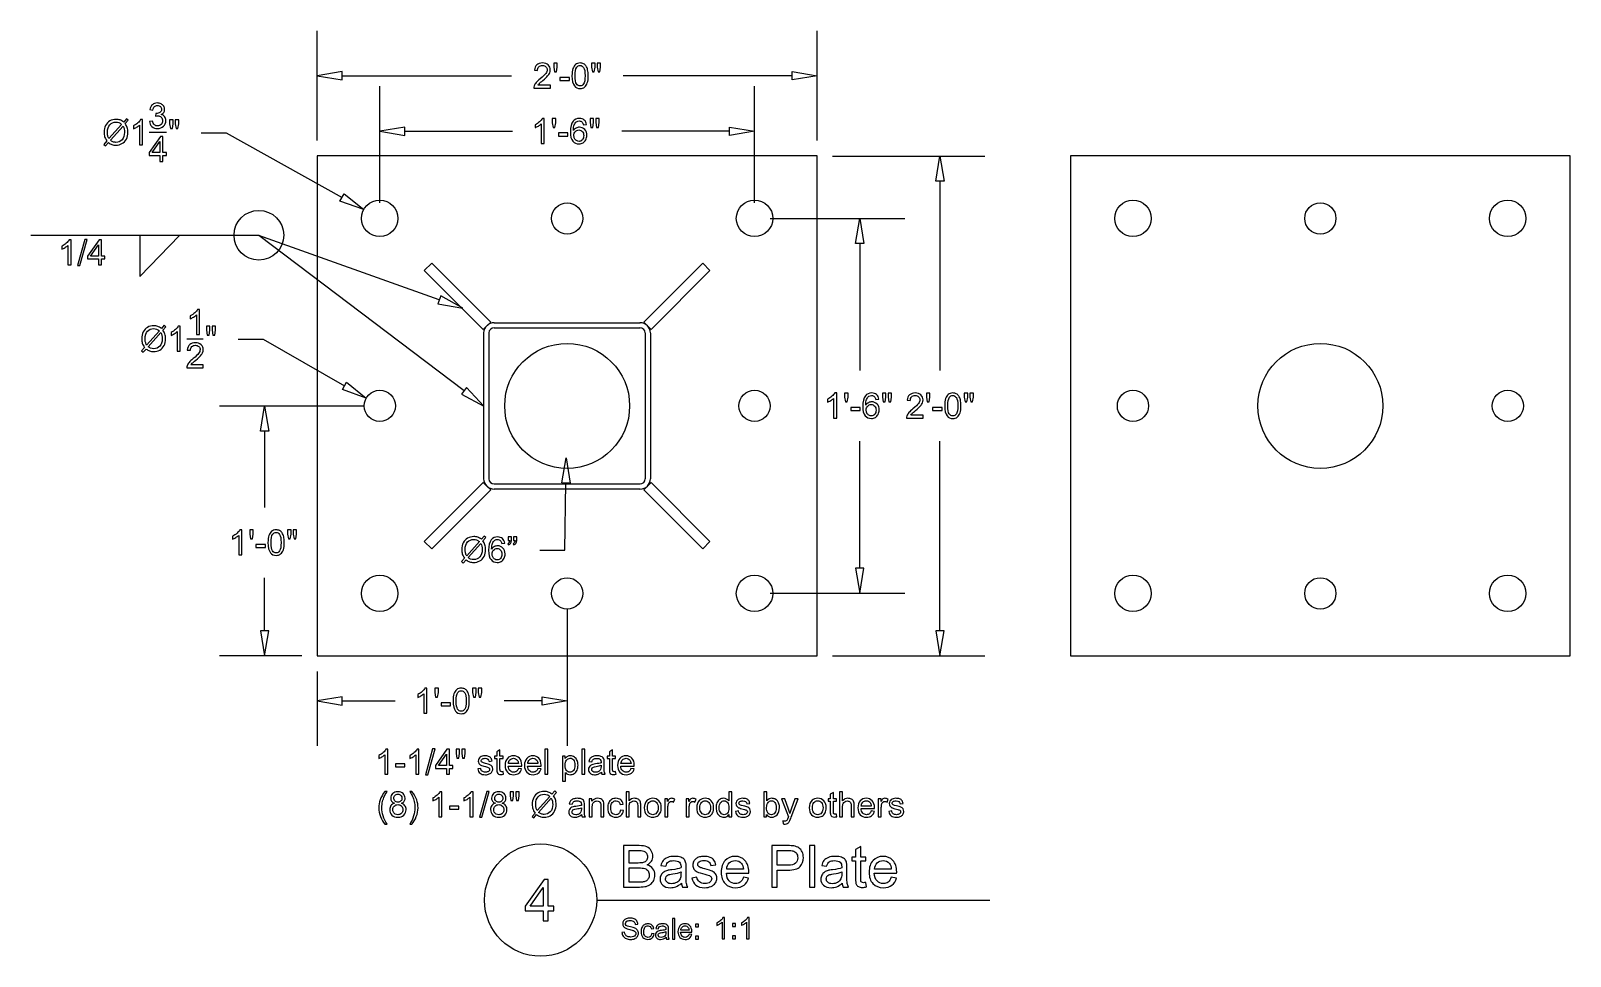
# Model space of a CAD drawing. Extents: x -11.9 to 62, y -17.9 to 26.6.
import ezdxf

# ---------------------------------------------------------------- set-up
doc = ezdxf.new("R2010")
doc.units = 0
doc.header["$MEASUREMENT"] = 0
doc.layers.add('LAYER_1', color=7, linetype='CONTINUOUS')

msp = doc.modelspace()

# ---------------------------------------------------------------- linework, layer by layer
at = {"layer": 'LAYER_1', "color": 250}
for points in [[(1.842, 21.305), (1.842, 21.305), (1.842, 26.565), (1.842, 26.565)], [(25.842, 21.305), (25.842, 21.305), (25.842, 26.565), (25.842, 26.565)], [(3.042, 24.405), (3.042, 24.405), (11.162, 24.405), (11.162, 24.405)], [(24.642, 24.405), (24.642, 24.405), (16.532, 24.405), (16.532, 24.405)], [(4.842, 18.305), (4.842, 18.305), (4.842, 23.905), (4.842, 23.905)], [(22.842, 18.305), (22.842, 18.305), (22.842, 23.905), (22.842, 23.905)], [(-6.238, 21.695), (-6.238, 21.695), (-5.408, 21.695), (-5.408, 21.695)], [(6.042, 21.745), (6.042, 21.745), (11.222, 21.745), (11.222, 21.745)], [(21.642, 21.745), (21.642, 21.745), (16.462, 21.745), (16.462, 21.745)], [(26.592, 20.555), (26.592, 20.555), (33.902, 20.555), (33.902, 20.555)], [(31.742, 19.355), (31.742, 19.355), (31.742, 10.255), (31.742, 10.255)], [(23.592, 17.555), (23.592, 17.555), (30.052, 17.555), (30.052, 17.555)], [(8.892, 9.285), (8.892, 9.285), (-0.958, 16.745), (-0.958, 16.745)], [(27.892, 16.355), (27.892, 16.355), (27.892, 10.255), (27.892, 10.255)], [(10.337, 12.555), (10.058, 12.555), (9.832, 12.333), (9.832, 12.06)], [(9.842, 5.055), (9.842, 5.055), (9.842, 12.055), (9.842, 12.055)], [(10.337, 12.305), (10.196, 12.305), (10.082, 12.195), (10.082, 12.06)], [(10.092, 5.055), (10.092, 5.055), (10.092, 12.055), (10.092, 12.055)], [(10.342, 12.555), (10.342, 12.555), (17.342, 12.555), (17.342, 12.555)], [(10.342, 12.305), (10.342, 12.305), (17.342, 12.305), (17.342, 12.305)], [(17.842, 12.06), (17.842, 12.333), (17.616, 12.555), (17.337, 12.555)], [(17.592, 12.06), (17.592, 12.195), (17.478, 12.305), (17.337, 12.305)], [(17.592, 12.055), (17.592, 12.055), (17.592, 5.055), (17.592, 5.055)], [(17.842, 12.055), (17.842, 12.055), (17.842, 5.055), (17.842, 5.055)], [(-4.428, 11.785), (-4.428, 11.785), (-3.638, 11.785), (-3.638, 11.785)], [(4.092, 8.555), (4.092, 8.555), (-2.848, 8.555), (-2.848, 8.555)], [(-0.688, 7.355), (-0.688, 7.355), (-0.688, 3.685), (-0.688, 3.685)], [(27.892, 0.765), (27.892, 0.765), (27.892, 6.865), (27.892, 6.865)], [(31.742, -2.235), (31.742, -2.235), (31.742, 6.865), (31.742, 6.865)], [(9.832, 5.06), (9.832, 4.786), (10.058, 4.565), (10.337, 4.565)], [(10.082, 5.06), (10.082, 4.925), (10.196, 4.815), (10.337, 4.815)], [(17.342, 4.805), (17.342, 4.805), (10.342, 4.805), (10.342, 4.805)], [(17.342, 4.555), (17.342, 4.555), (10.342, 4.555), (10.342, 4.555)], [(17.337, 4.565), (17.616, 4.565), (17.842, 4.786), (17.842, 5.06)], [(17.337, 4.815), (17.478, 4.815), (17.592, 4.925), (17.592, 5.06)], [(-0.688, -2.235), (-0.688, -2.235), (-0.688, 0.305), (-0.688, 0.305)], [(23.592, -0.435), (23.592, -0.435), (30.052, -0.435), (30.052, -0.435)], [(13.842, -1.185), (13.842, -1.185), (13.842, -7.765), (13.842, -7.765)], [(1.092, -3.435), (1.092, -3.435), (-2.848, -3.435), (-2.848, -3.435)], [(26.592, -3.435), (26.592, -3.435), (33.902, -3.435), (33.902, -3.435)], [(1.842, -4.185), (1.842, -4.185), (1.842, -7.765), (1.842, -7.765)], [(3.042, -5.605), (3.042, -5.605), (5.582, -5.605), (5.582, -5.605)], [(12.642, -5.605), (12.642, -5.605), (10.822, -5.605), (10.822, -5.605)], [(15.272, -15.165), (15.272, -15.165), (34.142, -15.165), (34.142, -15.165)]]:
    msp.add_open_spline(points, degree=3, dxfattribs=at)
for points, knots in [([(3.042, 24.605), (3.042, 24.605), (3.042, 24.205), (3.042, 24.205), (3.042, 24.205), (1.842, 24.405), (1.842, 24.405), (1.842, 24.405), (3.042, 24.605), (3.042, 24.605)], [0, 0, 0, 0, 0.333333, 0.333333, 0.333333, 0.666667, 0.666667, 0.666667, 1, 1, 1, 1]), ([(13.035, 23.956), (13.035, 23.956), (13.035, 23.815), (13.035, 23.815), (13.035, 23.815), (12.241, 23.815), (12.241, 23.815), (12.239, 23.85), (12.245, 23.884), (12.258, 23.917), (12.278, 23.971), (12.311, 24.025), (12.356, 24.077), (12.401, 24.129), (12.465, 24.19), (12.549, 24.258), (12.679, 24.365), (12.767, 24.45), (12.813, 24.512), (12.859, 24.575), (12.883, 24.634), (12.883, 24.69), (12.883, 24.748), (12.862, 24.798), (12.82, 24.838), (12.778, 24.878), (12.723, 24.898), (12.656, 24.898), (12.585, 24.898), (12.527, 24.877), (12.485, 24.834), (12.442, 24.792), (12.421, 24.733), (12.42, 24.658), (12.42, 24.658), (12.269, 24.673), (12.269, 24.673), (12.279, 24.786), (12.319, 24.872), (12.386, 24.931), (12.454, 24.991), (12.545, 25.02), (12.659, 25.02), (12.774, 25.02), (12.866, 24.988), (12.933, 24.924), (13, 24.86), (13.033, 24.781), (13.033, 24.687), (13.033, 24.638), (13.024, 24.591), (13.004, 24.545), (12.984, 24.498), (12.952, 24.449), (12.906, 24.398), (12.86, 24.347), (12.785, 24.276), (12.679, 24.187), (12.59, 24.112), (12.533, 24.062), (12.508, 24.036), (12.483, 24.009), (12.462, 23.983), (12.446, 23.956), (12.446, 23.956), (13.035, 23.956), (13.035, 23.956)], [0, 0, 0, 0, 0.045455, 0.045455, 0.045455, 0.090909, 0.090909, 0.090909, 0.136364, 0.136364, 0.136364, 0.181818, 0.181818, 0.181818, 0.227273, 0.227273, 0.227273, 0.272727, 0.272727, 0.272727, 0.318182, 0.318182, 0.318182, 0.363636, 0.363636, 0.363636, 0.409091, 0.409091, 0.409091, 0.454545, 0.454545, 0.454545, 0.5, 0.5, 0.5, 0.545455, 0.545455, 0.545455, 0.590909, 0.590909, 0.590909, 0.636364, 0.636364, 0.636364, 0.681818, 0.681818, 0.681818, 0.727273, 0.727273, 0.727273, 0.772727, 0.772727, 0.772727, 0.818182, 0.818182, 0.818182, 0.863636, 0.863636, 0.863636, 0.909091, 0.909091, 0.909091, 0.954545, 0.954545, 0.954545, 1, 1, 1, 1]), ([(13.237, 24.591), (13.237, 24.591), (13.2, 24.815), (13.2, 24.815), (13.2, 24.815), (13.2, 25.015), (13.2, 25.015), (13.2, 25.015), (13.367, 25.015), (13.367, 25.015), (13.367, 25.015), (13.367, 24.815), (13.367, 24.815), (13.367, 24.815), (13.328, 24.591), (13.328, 24.591), (13.328, 24.591), (13.237, 24.591), (13.237, 24.591)], [0, 0, 0, 0, 0.166667, 0.166667, 0.166667, 0.333333, 0.333333, 0.333333, 0.5, 0.5, 0.5, 0.666667, 0.666667, 0.666667, 0.833333, 0.833333, 0.833333, 1, 1, 1, 1]), ([(14.073, 24.407), (14.073, 24.549), (14.088, 24.663), (14.117, 24.75), (14.146, 24.837), (14.189, 24.904), (14.247, 24.95), (14.304, 24.997), (14.377, 25.02), (14.464, 25.02), (14.528, 25.02), (14.584, 25.007), (14.633, 24.981), (14.682, 24.955), (14.722, 24.918), (14.753, 24.869), (14.785, 24.82), (14.809, 24.761), (14.827, 24.691), (14.845, 24.621), (14.854, 24.526), (14.854, 24.407), (14.854, 24.266), (14.84, 24.152), (14.811, 24.066), (14.782, 23.979), (14.739, 23.912), (14.681, 23.865), (14.624, 23.818), (14.551, 23.795), (14.464, 23.795), (14.348, 23.795), (14.257, 23.836), (14.192, 23.918), (14.113, 24.019), (14.073, 24.182), (14.073, 24.407)], [0, 0, 0, 0, 0.083333, 0.083333, 0.083333, 0.166667, 0.166667, 0.166667, 0.25, 0.25, 0.25, 0.333333, 0.333333, 0.333333, 0.416667, 0.416667, 0.416667, 0.5, 0.5, 0.5, 0.583333, 0.583333, 0.583333, 0.666667, 0.666667, 0.666667, 0.75, 0.75, 0.75, 0.833333, 0.833333, 0.833333, 0.916667, 0.916667, 0.916667, 1, 1, 1, 1]), ([(14.224, 24.407), (14.224, 24.209), (14.247, 24.078), (14.293, 24.013), (14.339, 23.948), (14.396, 23.916), (14.464, 23.916), (14.531, 23.916), (14.588, 23.948), (14.634, 24.013), (14.681, 24.079), (14.703, 24.21), (14.703, 24.407), (14.703, 24.604), (14.681, 24.736), (14.634, 24.8), (14.589, 24.865), (14.531, 24.898), (14.462, 24.898), (14.394, 24.898), (14.34, 24.869), (14.3, 24.812), (14.249, 24.739), (14.224, 24.604), (14.224, 24.407)], [0, 0, 0, 0, 0.125, 0.125, 0.125, 0.25, 0.25, 0.25, 0.375, 0.375, 0.375, 0.5, 0.5, 0.5, 0.625, 0.625, 0.625, 0.75, 0.75, 0.75, 0.875, 0.875, 0.875, 1, 1, 1, 1]), ([(15.053, 24.591), (15.053, 24.591), (15.012, 24.819), (15.012, 24.819), (15.012, 24.819), (15.012, 25.015), (15.012, 25.015), (15.012, 25.015), (15.18, 25.015), (15.18, 25.015), (15.18, 25.015), (15.18, 24.819), (15.18, 24.819), (15.18, 24.819), (15.143, 24.591), (15.143, 24.591), (15.143, 24.591), (15.053, 24.591), (15.053, 24.591)], [0, 0, 0, 0, 0.166667, 0.166667, 0.166667, 0.333333, 0.333333, 0.333333, 0.5, 0.5, 0.5, 0.666667, 0.666667, 0.666667, 0.833333, 0.833333, 0.833333, 1, 1, 1, 1]), ([(15.324, 24.591), (15.324, 24.591), (15.284, 24.819), (15.284, 24.819), (15.284, 24.819), (15.284, 25.015), (15.284, 25.015), (15.284, 25.015), (15.451, 25.015), (15.451, 25.015), (15.451, 25.015), (15.451, 24.819), (15.451, 24.819), (15.451, 24.819), (15.412, 24.591), (15.412, 24.591), (15.412, 24.591), (15.324, 24.591), (15.324, 24.591)], [0, 0, 0, 0, 0.166667, 0.166667, 0.166667, 0.333333, 0.333333, 0.333333, 0.5, 0.5, 0.5, 0.666667, 0.666667, 0.666667, 0.833333, 0.833333, 0.833333, 1, 1, 1, 1]), ([(24.642, 24.605), (24.642, 24.605), (24.642, 24.205), (24.642, 24.205), (24.642, 24.205), (25.842, 24.405), (25.842, 24.405), (25.842, 24.405), (24.642, 24.605), (24.642, 24.605)], [0, 0, 0, 0, 0.333333, 0.333333, 0.333333, 0.666667, 0.666667, 0.666667, 1, 1, 1, 1]), ([(13.496, 24.175), (13.496, 24.175), (13.496, 24.323), (13.496, 24.323), (13.496, 24.323), (13.952, 24.323), (13.952, 24.323), (13.952, 24.323), (13.952, 24.175), (13.952, 24.175), (13.952, 24.175), (13.496, 24.175), (13.496, 24.175)], [0, 0, 0, 0, 0.25, 0.25, 0.25, 0.5, 0.5, 0.5, 0.75, 0.75, 0.75, 1, 1, 1, 1]), ([(-6.218, 22.213), (-6.218, 22.213), (-6.07, 22.234), (-6.07, 22.234), (-6.053, 22.15), (-6.025, 22.089), (-5.984, 22.052), (-5.943, 22.016), (-5.894, 21.997), (-5.835, 21.997), (-5.765, 21.997), (-5.706, 22.021), (-5.659, 22.069), (-5.611, 22.117), (-5.587, 22.177), (-5.587, 22.248), (-5.587, 22.315), (-5.609, 22.371), (-5.654, 22.415), (-5.698, 22.459), (-5.754, 22.481), (-5.823, 22.481), (-5.851, 22.481), (-5.885, 22.476), (-5.927, 22.465), (-5.927, 22.465), (-5.91, 22.594), (-5.91, 22.594), (-5.901, 22.593), (-5.892, 22.592), (-5.887, 22.592), (-5.823, 22.592), (-5.767, 22.609), (-5.716, 22.641), (-5.666, 22.674), (-5.641, 22.724), (-5.641, 22.792), (-5.641, 22.846), (-5.659, 22.891), (-5.696, 22.926), (-5.733, 22.962), (-5.78, 22.98), (-5.838, 22.98), (-5.895, 22.98), (-5.943, 22.961), (-5.981, 22.925), (-6.02, 22.889), (-6.044, 22.834), (-6.055, 22.762), (-6.055, 22.762), (-6.203, 22.788), (-6.203, 22.788), (-6.184, 22.887), (-6.144, 22.964), (-6.08, 23.019), (-6.016, 23.073), (-5.936, 23.1), (-5.841, 23.1), (-5.776, 23.1), (-5.716, 23.086), (-5.661, 23.058), (-5.605, 23.03), (-5.563, 22.992), (-5.534, 22.943), (-5.505, 22.895), (-5.49, 22.843), (-5.49, 22.789), (-5.49, 22.737), (-5.504, 22.69), (-5.532, 22.648), (-5.56, 22.605), (-5.601, 22.572), (-5.655, 22.546), (-5.585, 22.53), (-5.529, 22.496), (-5.49, 22.444), (-5.451, 22.393), (-5.431, 22.328), (-5.431, 22.251), (-5.431, 22.146), (-5.47, 22.057), (-5.546, 21.984), (-5.623, 21.911), (-5.719, 21.875), (-5.836, 21.875), (-5.941, 21.875), (-6.029, 21.906), (-6.098, 21.969), (-6.168, 22.032), (-6.208, 22.113), (-6.218, 22.213)], [0, 0, 0, 0, 0.033333, 0.033333, 0.033333, 0.066667, 0.066667, 0.066667, 0.1, 0.1, 0.1, 0.133333, 0.133333, 0.133333, 0.166667, 0.166667, 0.166667, 0.2, 0.2, 0.2, 0.233333, 0.233333, 0.233333, 0.266667, 0.266667, 0.266667, 0.3, 0.3, 0.3, 0.333333, 0.333333, 0.333333, 0.366667, 0.366667, 0.366667, 0.4, 0.4, 0.4, 0.433333, 0.433333, 0.433333, 0.466667, 0.466667, 0.466667, 0.5, 0.5, 0.5, 0.533333, 0.533333, 0.533333, 0.566667, 0.566667, 0.566667, 0.6, 0.6, 0.6, 0.633333, 0.633333, 0.633333, 0.666667, 0.666667, 0.666667, 0.7, 0.7, 0.7, 0.733333, 0.733333, 0.733333, 0.766667, 0.766667, 0.766667, 0.8, 0.8, 0.8, 0.833333, 0.833333, 0.833333, 0.866667, 0.866667, 0.866667, 0.9, 0.9, 0.9, 0.933333, 0.933333, 0.933333, 0.966667, 0.966667, 0.966667, 1, 1, 1, 1]), ([(-7.455, 22.185), (-7.455, 22.185), (-7.318, 22.339), (-7.318, 22.339), (-7.318, 22.339), (-7.237, 22.27), (-7.237, 22.27), (-7.237, 22.27), (-7.381, 22.109), (-7.381, 22.109), (-7.335, 22.039), (-7.303, 21.978), (-7.287, 21.925), (-7.265, 21.857), (-7.254, 21.78), (-7.254, 21.695), (-7.254, 21.572), (-7.279, 21.462), (-7.329, 21.366), (-7.378, 21.27), (-7.448, 21.198), (-7.538, 21.148), (-7.627, 21.099), (-7.723, 21.075), (-7.823, 21.075), (-7.899, 21.075), (-7.967, 21.085), (-8.028, 21.107), (-8.075, 21.123), (-8.129, 21.155), (-8.192, 21.201), (-8.192, 21.201), (-8.33, 21.046), (-8.33, 21.046), (-8.33, 21.046), (-8.411, 21.115), (-8.411, 21.115), (-8.411, 21.115), (-8.267, 21.277), (-8.267, 21.277), (-8.32, 21.358), (-8.356, 21.428), (-8.374, 21.485), (-8.392, 21.543), (-8.401, 21.612), (-8.401, 21.693), (-8.401, 21.816), (-8.376, 21.926), (-8.327, 22.022), (-8.278, 22.118), (-8.209, 22.191), (-8.12, 22.241), (-8.032, 22.29), (-7.933, 22.315), (-7.825, 22.315), (-7.751, 22.315), (-7.687, 22.305), (-7.633, 22.286), (-7.578, 22.267), (-7.519, 22.233), (-7.455, 22.185)], [0, 0, 0, 0, 0.05, 0.05, 0.05, 0.1, 0.1, 0.1, 0.15, 0.15, 0.15, 0.2, 0.2, 0.2, 0.25, 0.25, 0.25, 0.3, 0.3, 0.3, 0.35, 0.35, 0.35, 0.4, 0.4, 0.4, 0.45, 0.45, 0.45, 0.5, 0.5, 0.5, 0.55, 0.55, 0.55, 0.6, 0.6, 0.6, 0.65, 0.65, 0.65, 0.7, 0.7, 0.7, 0.75, 0.75, 0.75, 0.8, 0.8, 0.8, 0.85, 0.85, 0.85, 0.9, 0.9, 0.9, 0.95, 0.95, 0.95, 1, 1, 1, 1]), ([(-6.551, 21.095), (-6.551, 21.095), (-6.698, 21.095), (-6.698, 21.095), (-6.698, 21.095), (-6.698, 22.034), (-6.698, 22.034), (-6.734, 22), (-6.78, 21.966), (-6.838, 21.932), (-6.895, 21.899), (-6.947, 21.873), (-6.993, 21.856), (-6.993, 21.856), (-6.993, 21.999), (-6.993, 21.999), (-6.911, 22.038), (-6.839, 22.084), (-6.777, 22.14), (-6.715, 22.195), (-6.671, 22.248), (-6.645, 22.3), (-6.645, 22.3), (-6.551, 22.3), (-6.551, 22.3), (-6.551, 22.3), (-6.551, 21.095), (-6.551, 21.095)], [0, 0, 0, 0, 0.111111, 0.111111, 0.111111, 0.222222, 0.222222, 0.222222, 0.333333, 0.333333, 0.333333, 0.444444, 0.444444, 0.444444, 0.555556, 0.555556, 0.555556, 0.666667, 0.666667, 0.666667, 0.777778, 0.777778, 0.777778, 0.888889, 0.888889, 0.888889, 1, 1, 1, 1]), ([(-5.21, 21.871), (-5.21, 21.871), (-5.251, 22.099), (-5.251, 22.099), (-5.251, 22.099), (-5.251, 22.295), (-5.251, 22.295), (-5.251, 22.295), (-5.083, 22.295), (-5.083, 22.295), (-5.083, 22.295), (-5.083, 22.099), (-5.083, 22.099), (-5.083, 22.099), (-5.12, 21.871), (-5.12, 21.871), (-5.12, 21.871), (-5.21, 21.871), (-5.21, 21.871)], [0, 0, 0, 0, 0.166667, 0.166667, 0.166667, 0.333333, 0.333333, 0.333333, 0.5, 0.5, 0.5, 0.666667, 0.666667, 0.666667, 0.833333, 0.833333, 0.833333, 1, 1, 1, 1]), ([(-4.939, 21.871), (-4.939, 21.871), (-4.979, 22.099), (-4.979, 22.099), (-4.979, 22.099), (-4.979, 22.295), (-4.979, 22.295), (-4.979, 22.295), (-4.812, 22.295), (-4.812, 22.295), (-4.812, 22.295), (-4.812, 22.099), (-4.812, 22.099), (-4.812, 22.099), (-4.851, 21.871), (-4.851, 21.871), (-4.851, 21.871), (-4.939, 21.871), (-4.939, 21.871)], [0, 0, 0, 0, 0.166667, 0.166667, 0.166667, 0.333333, 0.333333, 0.333333, 0.5, 0.5, 0.5, 0.666667, 0.666667, 0.666667, 0.833333, 0.833333, 0.833333, 1, 1, 1, 1]), ([(12.746, 21.155), (12.746, 21.155), (12.598, 21.155), (12.598, 21.155), (12.598, 21.155), (12.598, 22.094), (12.598, 22.094), (12.563, 22.06), (12.516, 22.026), (12.458, 21.992), (12.401, 21.959), (12.349, 21.933), (12.303, 21.916), (12.303, 21.916), (12.303, 22.059), (12.303, 22.059), (12.385, 22.098), (12.457, 22.144), (12.519, 22.2), (12.581, 22.255), (12.625, 22.308), (12.651, 22.36), (12.651, 22.36), (12.746, 22.36), (12.746, 22.36), (12.746, 22.36), (12.746, 21.155), (12.746, 21.155)], [0, 0, 0, 0, 0.111111, 0.111111, 0.111111, 0.222222, 0.222222, 0.222222, 0.333333, 0.333333, 0.333333, 0.444444, 0.444444, 0.444444, 0.555556, 0.555556, 0.555556, 0.666667, 0.666667, 0.666667, 0.777778, 0.777778, 0.777778, 0.888889, 0.888889, 0.888889, 1, 1, 1, 1]), ([(13.167, 21.931), (13.167, 21.931), (13.13, 22.155), (13.13, 22.155), (13.13, 22.155), (13.13, 22.355), (13.13, 22.355), (13.13, 22.355), (13.297, 22.355), (13.297, 22.355), (13.297, 22.355), (13.297, 22.155), (13.297, 22.155), (13.297, 22.155), (13.258, 21.931), (13.258, 21.931), (13.258, 21.931), (13.167, 21.931), (13.167, 21.931)], [0, 0, 0, 0, 0.166667, 0.166667, 0.166667, 0.333333, 0.333333, 0.333333, 0.5, 0.5, 0.5, 0.666667, 0.666667, 0.666667, 0.833333, 0.833333, 0.833333, 1, 1, 1, 1]), ([(14.769, 22.062), (14.769, 22.062), (14.623, 22.05), (14.623, 22.05), (14.61, 22.108), (14.591, 22.15), (14.567, 22.176), (14.527, 22.218), (14.478, 22.239), (14.419, 22.239), (14.372, 22.239), (14.33, 22.226), (14.294, 22.2), (14.248, 22.166), (14.211, 22.117), (14.184, 22.052), (14.157, 21.987), (14.143, 21.895), (14.142, 21.775), (14.178, 21.829), (14.221, 21.869), (14.273, 21.895), (14.324, 21.921), (14.378, 21.934), (14.434, 21.934), (14.533, 21.934), (14.616, 21.898), (14.686, 21.826), (14.755, 21.753), (14.789, 21.66), (14.789, 21.545), (14.789, 21.47), (14.773, 21.4), (14.741, 21.335), (14.708, 21.27), (14.664, 21.221), (14.607, 21.186), (14.55, 21.152), (14.485, 21.135), (14.413, 21.135), (14.291, 21.135), (14.19, 21.18), (14.113, 21.27), (14.035, 21.36), (13.996, 21.509), (13.996, 21.717), (13.996, 21.949), (14.039, 22.117), (14.125, 22.223), (14.2, 22.314), (14.301, 22.36), (14.428, 22.36), (14.523, 22.36), (14.6, 22.334), (14.661, 22.281), (14.721, 22.228), (14.757, 22.155), (14.769, 22.062)], [0, 0, 0, 0, 0.052632, 0.052632, 0.052632, 0.105263, 0.105263, 0.105263, 0.157895, 0.157895, 0.157895, 0.210526, 0.210526, 0.210526, 0.263158, 0.263158, 0.263158, 0.315789, 0.315789, 0.315789, 0.368421, 0.368421, 0.368421, 0.421053, 0.421053, 0.421053, 0.473684, 0.473684, 0.473684, 0.526316, 0.526316, 0.526316, 0.578947, 0.578947, 0.578947, 0.631579, 0.631579, 0.631579, 0.684211, 0.684211, 0.684211, 0.736842, 0.736842, 0.736842, 0.789474, 0.789474, 0.789474, 0.842105, 0.842105, 0.842105, 0.894737, 0.894737, 0.894737, 0.947368, 0.947368, 0.947368, 1, 1, 1, 1]), ([(14.983, 21.931), (14.983, 21.931), (14.942, 22.159), (14.942, 22.159), (14.942, 22.159), (14.942, 22.355), (14.942, 22.355), (14.942, 22.355), (15.11, 22.355), (15.11, 22.355), (15.11, 22.355), (15.11, 22.159), (15.11, 22.159), (15.11, 22.159), (15.073, 21.931), (15.073, 21.931), (15.073, 21.931), (14.983, 21.931), (14.983, 21.931)], [0, 0, 0, 0, 0.166667, 0.166667, 0.166667, 0.333333, 0.333333, 0.333333, 0.5, 0.5, 0.5, 0.666667, 0.666667, 0.666667, 0.833333, 0.833333, 0.833333, 1, 1, 1, 1]), ([(15.254, 21.931), (15.254, 21.931), (15.214, 22.159), (15.214, 22.159), (15.214, 22.159), (15.214, 22.355), (15.214, 22.355), (15.214, 22.355), (15.381, 22.355), (15.381, 22.355), (15.381, 22.355), (15.381, 22.159), (15.381, 22.159), (15.381, 22.159), (15.342, 21.931), (15.342, 21.931), (15.342, 21.931), (15.254, 21.931), (15.254, 21.931)], [0, 0, 0, 0, 0.166667, 0.166667, 0.166667, 0.333333, 0.333333, 0.333333, 0.5, 0.5, 0.5, 0.666667, 0.666667, 0.666667, 0.833333, 0.833333, 0.833333, 1, 1, 1, 1]), ([(-7.554, 22.074), (-7.606, 22.115), (-7.651, 22.143), (-7.689, 22.157), (-7.728, 22.172), (-7.773, 22.179), (-7.824, 22.179), (-7.944, 22.179), (-8.042, 22.139), (-8.12, 22.058), (-8.198, 21.977), (-8.237, 21.856), (-8.237, 21.695), (-8.237, 21.632), (-8.231, 21.575), (-8.219, 21.527), (-8.21, 21.49), (-8.192, 21.445), (-8.164, 21.392), (-8.164, 21.392), (-7.554, 22.074), (-7.554, 22.074)], [0, 0, 0, 0, 0.142857, 0.142857, 0.142857, 0.285714, 0.285714, 0.285714, 0.428571, 0.428571, 0.428571, 0.571429, 0.571429, 0.571429, 0.714286, 0.714286, 0.714286, 0.857143, 0.857143, 0.857143, 1, 1, 1, 1]), ([(-7.487, 21.99), (-7.487, 21.99), (-8.095, 21.31), (-8.095, 21.31), (-8.053, 21.275), (-8.014, 21.251), (-7.979, 21.238), (-7.932, 21.219), (-7.882, 21.21), (-7.828, 21.21), (-7.71, 21.21), (-7.612, 21.252), (-7.535, 21.337), (-7.457, 21.421), (-7.419, 21.539), (-7.419, 21.69), (-7.419, 21.804), (-7.441, 21.903), (-7.487, 21.99)], [0, 0, 0, 0, 0.166667, 0.166667, 0.166667, 0.333333, 0.333333, 0.333333, 0.5, 0.5, 0.5, 0.666667, 0.666667, 0.666667, 0.833333, 0.833333, 0.833333, 1, 1, 1, 1]), ([(-5.717, 20.295), (-5.717, 20.295), (-5.717, 20.582), (-5.717, 20.582), (-5.717, 20.582), (-6.238, 20.582), (-6.238, 20.582), (-6.238, 20.582), (-6.238, 20.717), (-6.238, 20.717), (-6.238, 20.717), (-5.69, 21.495), (-5.69, 21.495), (-5.69, 21.495), (-5.569, 21.495), (-5.569, 21.495), (-5.569, 21.495), (-5.569, 20.717), (-5.569, 20.717), (-5.569, 20.717), (-5.406, 20.717), (-5.406, 20.717), (-5.406, 20.717), (-5.406, 20.582), (-5.406, 20.582), (-5.406, 20.582), (-5.569, 20.582), (-5.569, 20.582), (-5.569, 20.582), (-5.569, 20.295), (-5.569, 20.295), (-5.569, 20.295), (-5.717, 20.295), (-5.717, 20.295)], [0, 0, 0, 0, 0.090909, 0.090909, 0.090909, 0.181818, 0.181818, 0.181818, 0.272727, 0.272727, 0.272727, 0.363636, 0.363636, 0.363636, 0.454545, 0.454545, 0.454545, 0.545455, 0.545455, 0.545455, 0.636364, 0.636364, 0.636364, 0.727273, 0.727273, 0.727273, 0.818182, 0.818182, 0.818182, 0.909091, 0.909091, 0.909091, 1, 1, 1, 1]), ([(-3.738, 21.675), (-3.738, 21.675), (-2.538, 21.675), (-2.538, 21.675), (-2.538, 21.675), (3.032, 18.565), (3.032, 18.565)], [0, 0, 0, 0, 0.5, 0.5, 0.5, 1, 1, 1, 1]), ([(6.042, 21.945), (6.042, 21.945), (6.042, 21.545), (6.042, 21.545), (6.042, 21.545), (4.842, 21.745), (4.842, 21.745), (4.842, 21.745), (6.042, 21.945), (6.042, 21.945)], [0, 0, 0, 0, 0.333333, 0.333333, 0.333333, 0.666667, 0.666667, 0.666667, 1, 1, 1, 1]), ([(13.426, 21.515), (13.426, 21.515), (13.426, 21.663), (13.426, 21.663), (13.426, 21.663), (13.882, 21.663), (13.882, 21.663), (13.882, 21.663), (13.882, 21.515), (13.882, 21.515), (13.882, 21.515), (13.426, 21.515), (13.426, 21.515)], [0, 0, 0, 0, 0.25, 0.25, 0.25, 0.5, 0.5, 0.5, 0.75, 0.75, 0.75, 1, 1, 1, 1]), ([(14.166, 21.544), (14.166, 21.493), (14.177, 21.444), (14.198, 21.398), (14.22, 21.352), (14.25, 21.316), (14.288, 21.292), (14.327, 21.268), (14.367, 21.255), (14.411, 21.255), (14.474, 21.255), (14.527, 21.281), (14.572, 21.331), (14.616, 21.381), (14.638, 21.449), (14.638, 21.536), (14.638, 21.619), (14.616, 21.684), (14.572, 21.732), (14.529, 21.78), (14.473, 21.804), (14.405, 21.804), (14.338, 21.804), (14.282, 21.78), (14.235, 21.732), (14.189, 21.684), (14.166, 21.621), (14.166, 21.544)], [0, 0, 0, 0, 0.111111, 0.111111, 0.111111, 0.222222, 0.222222, 0.222222, 0.333333, 0.333333, 0.333333, 0.444444, 0.444444, 0.444444, 0.555556, 0.555556, 0.555556, 0.666667, 0.666667, 0.666667, 0.777778, 0.777778, 0.777778, 0.888889, 0.888889, 0.888889, 1, 1, 1, 1]), ([(21.642, 21.945), (21.642, 21.945), (21.642, 21.545), (21.642, 21.545), (21.642, 21.545), (22.842, 21.745), (22.842, 21.745), (22.842, 21.745), (21.642, 21.945), (21.642, 21.945)], [0, 0, 0, 0, 0.333333, 0.333333, 0.333333, 0.666667, 0.666667, 0.666667, 1, 1, 1, 1]), ([(-5.717, 20.717), (-5.717, 20.717), (-5.717, 21.257), (-5.717, 21.257), (-5.717, 21.257), (-6.093, 20.717), (-6.093, 20.717), (-6.093, 20.717), (-5.717, 20.717), (-5.717, 20.717)], [0, 0, 0, 0, 0.333333, 0.333333, 0.333333, 0.666667, 0.666667, 0.666667, 1, 1, 1, 1]), ([(1.842, 20.56), (1.842, 20.56), (25.842, 20.56), (25.842, 20.56), (25.842, 20.56), (25.842, -3.44), (25.842, -3.44), (25.842, -3.44), (1.842, -3.44), (1.842, -3.44), (1.842, -3.44), (1.842, 20.56), (1.842, 20.56)], [0, 0, 0, 0, 0.25, 0.25, 0.25, 0.5, 0.5, 0.5, 0.75, 0.75, 0.75, 1, 1, 1, 1]), ([(31.542, 19.355), (31.542, 19.355), (31.942, 19.355), (31.942, 19.355), (31.942, 19.355), (31.742, 20.555), (31.742, 20.555), (31.742, 20.555), (31.542, 19.355), (31.542, 19.355)], [0, 0, 0, 0, 0.333333, 0.333333, 0.333333, 0.666667, 0.666667, 0.666667, 1, 1, 1, 1]), ([(38.016, 20.56), (38.016, 20.56), (62.016, 20.56), (62.016, 20.56), (62.016, 20.56), (62.016, -3.44), (62.016, -3.44), (62.016, -3.44), (38.016, -3.44), (38.016, -3.44), (38.016, -3.44), (38.016, 20.56), (38.016, 20.56)], [0, 0, 0, 0, 0.25, 0.25, 0.25, 0.5, 0.5, 0.5, 0.75, 0.75, 0.75, 1, 1, 1, 1]), ([(3.132, 18.745), (3.132, 18.745), (2.932, 18.395), (2.932, 18.395), (2.932, 18.395), (4.082, 17.985), (4.082, 17.985), (4.082, 17.985), (3.132, 18.745), (3.132, 18.745)], [0, 0, 0, 0, 0.333333, 0.333333, 0.333333, 0.666667, 0.666667, 0.666667, 1, 1, 1, 1]), ([(0.232, 16.75), (0.232, 17.41), (-0.303, 17.945), (-0.963, 17.945), (-1.623, 17.945), (-2.158, 17.41), (-2.158, 16.75), (-2.158, 16.09), (-1.623, 15.555), (-0.963, 15.555), (-0.303, 15.555), (0.232, 16.09), (0.232, 16.75)], [0, 0, 0, 0, 0.25, 0.25, 0.25, 0.5, 0.5, 0.5, 0.75, 0.75, 0.75, 1, 1, 1, 1]), ([(5.717, 17.56), (5.717, 18.043), (5.325, 18.435), (4.842, 18.435), (4.359, 18.435), (3.967, 18.043), (3.967, 17.56), (3.967, 17.077), (4.359, 16.685), (4.842, 16.685), (5.325, 16.685), (5.717, 17.077), (5.717, 17.56)], [0, 0, 0, 0, 0.25, 0.25, 0.25, 0.5, 0.5, 0.5, 0.75, 0.75, 0.75, 1, 1, 1, 1]), ([(14.592, 17.56), (14.592, 17.974), (14.256, 18.31), (13.842, 18.31), (13.428, 18.31), (13.092, 17.974), (13.092, 17.56), (13.092, 17.146), (13.428, 16.81), (13.842, 16.81), (14.256, 16.81), (14.592, 17.146), (14.592, 17.56)], [0, 0, 0, 0, 0.25, 0.25, 0.25, 0.5, 0.5, 0.5, 0.75, 0.75, 0.75, 1, 1, 1, 1]), ([(23.717, 17.56), (23.717, 18.043), (23.325, 18.435), (22.842, 18.435), (22.359, 18.435), (21.967, 18.043), (21.967, 17.56), (21.967, 17.077), (22.359, 16.685), (22.842, 16.685), (23.325, 16.685), (23.717, 17.077), (23.717, 17.56)], [0, 0, 0, 0, 0.25, 0.25, 0.25, 0.5, 0.5, 0.5, 0.75, 0.75, 0.75, 1, 1, 1, 1]), ([(41.891, 17.56), (41.891, 18.043), (41.499, 18.435), (41.016, 18.435), (40.533, 18.435), (40.141, 18.043), (40.141, 17.56), (40.141, 17.077), (40.533, 16.685), (41.016, 16.685), (41.499, 16.685), (41.891, 17.077), (41.891, 17.56)], [0, 0, 0, 0, 0.25, 0.25, 0.25, 0.5, 0.5, 0.5, 0.75, 0.75, 0.75, 1, 1, 1, 1]), ([(50.766, 17.56), (50.766, 17.974), (50.43, 18.31), (50.016, 18.31), (49.602, 18.31), (49.266, 17.974), (49.266, 17.56), (49.266, 17.146), (49.602, 16.81), (50.016, 16.81), (50.43, 16.81), (50.766, 17.146), (50.766, 17.56)], [0, 0, 0, 0, 0.25, 0.25, 0.25, 0.5, 0.5, 0.5, 0.75, 0.75, 0.75, 1, 1, 1, 1]), ([(59.891, 17.56), (59.891, 18.043), (59.499, 18.435), (59.016, 18.435), (58.533, 18.435), (58.141, 18.043), (58.141, 17.56), (58.141, 17.077), (58.533, 16.685), (59.016, 16.685), (59.499, 16.685), (59.891, 17.077), (59.891, 17.56)], [0, 0, 0, 0, 0.25, 0.25, 0.25, 0.5, 0.5, 0.5, 0.75, 0.75, 0.75, 1, 1, 1, 1]), ([(27.692, 16.355), (27.692, 16.355), (28.092, 16.355), (28.092, 16.355), (28.092, 16.355), (27.892, 17.555), (27.892, 17.555), (27.892, 17.555), (27.692, 16.355), (27.692, 16.355)], [0, 0, 0, 0, 0.333333, 0.333333, 0.333333, 0.666667, 0.666667, 0.666667, 1, 1, 1, 1]), ([(7.702, 13.655), (7.702, 13.655), (-0.958, 16.745), (-0.958, 16.745), (-0.958, 16.745), (-11.918, 16.745), (-11.918, 16.745)], [0, 0, 0, 0, 0.5, 0.5, 0.5, 1, 1, 1, 1]), ([(-9.984, 15.325), (-9.984, 15.325), (-10.132, 15.325), (-10.132, 15.325), (-10.132, 15.325), (-10.132, 16.264), (-10.132, 16.264), (-10.167, 16.23), (-10.214, 16.196), (-10.272, 16.162), (-10.329, 16.129), (-10.381, 16.103), (-10.427, 16.087), (-10.427, 16.087), (-10.427, 16.229), (-10.427, 16.229), (-10.345, 16.268), (-10.273, 16.314), (-10.211, 16.37), (-10.149, 16.425), (-10.105, 16.478), (-10.079, 16.53), (-10.079, 16.53), (-9.984, 16.53), (-9.984, 16.53), (-9.984, 16.53), (-9.984, 15.325), (-9.984, 15.325)], [0, 0, 0, 0, 0.111111, 0.111111, 0.111111, 0.222222, 0.222222, 0.222222, 0.333333, 0.333333, 0.333333, 0.444444, 0.444444, 0.444444, 0.555556, 0.555556, 0.555556, 0.666667, 0.666667, 0.666667, 0.777778, 0.777778, 0.777778, 0.888889, 0.888889, 0.888889, 1, 1, 1, 1]), ([(-9.676, 15.305), (-9.676, 15.305), (-9.327, 16.545), (-9.327, 16.545), (-9.327, 16.545), (-9.208, 16.545), (-9.208, 16.545), (-9.208, 16.545), (-9.557, 15.305), (-9.557, 15.305), (-9.557, 15.305), (-9.676, 15.305), (-9.676, 15.305)], [0, 0, 0, 0, 0.25, 0.25, 0.25, 0.5, 0.5, 0.5, 0.75, 0.75, 0.75, 1, 1, 1, 1]), ([(-8.669, 15.325), (-8.669, 15.325), (-8.669, 15.612), (-8.669, 15.612), (-8.669, 15.612), (-9.19, 15.612), (-9.19, 15.612), (-9.19, 15.612), (-9.19, 15.747), (-9.19, 15.747), (-9.19, 15.747), (-8.642, 16.525), (-8.642, 16.525), (-8.642, 16.525), (-8.521, 16.525), (-8.521, 16.525), (-8.521, 16.525), (-8.521, 15.747), (-8.521, 15.747), (-8.521, 15.747), (-8.358, 15.747), (-8.358, 15.747), (-8.358, 15.747), (-8.358, 15.612), (-8.358, 15.612), (-8.358, 15.612), (-8.521, 15.612), (-8.521, 15.612), (-8.521, 15.612), (-8.521, 15.325), (-8.521, 15.325), (-8.521, 15.325), (-8.669, 15.325), (-8.669, 15.325)], [0, 0, 0, 0, 0.090909, 0.090909, 0.090909, 0.181818, 0.181818, 0.181818, 0.272727, 0.272727, 0.272727, 0.363636, 0.363636, 0.363636, 0.454545, 0.454545, 0.454545, 0.545455, 0.545455, 0.545455, 0.636364, 0.636364, 0.636364, 0.727273, 0.727273, 0.727273, 0.818182, 0.818182, 0.818182, 0.909091, 0.909091, 0.909091, 1, 1, 1, 1]), ([(-8.669, 15.747), (-8.669, 15.747), (-8.669, 16.287), (-8.669, 16.287), (-8.669, 16.287), (-9.045, 15.747), (-9.045, 15.747), (-9.045, 15.747), (-8.669, 15.747), (-8.669, 15.747)], [0, 0, 0, 0, 0.333333, 0.333333, 0.333333, 0.666667, 0.666667, 0.666667, 1, 1, 1, 1]), ([(-6.688, 16.745), (-6.688, 16.745), (-6.688, 14.765), (-6.688, 14.765), (-6.688, 14.765), (-4.768, 16.745), (-4.768, 16.745)], [0, 0, 0, 0, 0.5, 0.5, 0.5, 1, 1, 1, 1]), ([(9.812, 12.235), (9.812, 12.235), (6.982, 15.065), (6.982, 15.065), (6.982, 15.065), (7.342, 15.415), (7.342, 15.415), (7.342, 15.415), (10.172, 12.585), (10.172, 12.585), (10.172, 12.585), (9.812, 12.235), (9.812, 12.235)], [0, 0, 0, 0, 0.25, 0.25, 0.25, 0.5, 0.5, 0.5, 0.75, 0.75, 0.75, 1, 1, 1, 1]), ([(17.522, 12.585), (17.522, 12.585), (20.352, 15.415), (20.352, 15.415), (20.352, 15.415), (20.702, 15.065), (20.702, 15.065), (20.702, 15.065), (17.872, 12.235), (17.872, 12.235), (17.872, 12.235), (17.522, 12.585), (17.522, 12.585)], [0, 0, 0, 0, 0.25, 0.25, 0.25, 0.5, 0.5, 0.5, 0.75, 0.75, 0.75, 1, 1, 1, 1]), ([(7.772, 13.845), (7.772, 13.845), (8.832, 13.255), (8.832, 13.255), (8.832, 13.255), (7.632, 13.465), (7.632, 13.465), (7.632, 13.465), (7.772, 13.845), (7.772, 13.845)], [0, 0, 0, 0, 0.333333, 0.333333, 0.333333, 0.666667, 0.666667, 0.666667, 1, 1, 1, 1]), ([(-3.814, 11.985), (-3.814, 11.985), (-3.962, 11.985), (-3.962, 11.985), (-3.962, 11.985), (-3.962, 12.924), (-3.962, 12.924), (-3.997, 12.89), (-4.044, 12.856), (-4.102, 12.822), (-4.159, 12.789), (-4.211, 12.763), (-4.257, 12.746), (-4.257, 12.746), (-4.257, 12.889), (-4.257, 12.889), (-4.175, 12.928), (-4.103, 12.974), (-4.041, 13.03), (-3.979, 13.085), (-3.935, 13.138), (-3.909, 13.19), (-3.909, 13.19), (-3.814, 13.19), (-3.814, 13.19), (-3.814, 13.19), (-3.814, 11.985), (-3.814, 11.985)], [0, 0, 0, 0, 0.111111, 0.111111, 0.111111, 0.222222, 0.222222, 0.222222, 0.333333, 0.333333, 0.333333, 0.444444, 0.444444, 0.444444, 0.555556, 0.555556, 0.555556, 0.666667, 0.666667, 0.666667, 0.777778, 0.777778, 0.777778, 0.888889, 0.888889, 0.888889, 1, 1, 1, 1]), ([(-5.645, 12.275), (-5.645, 12.275), (-5.508, 12.429), (-5.508, 12.429), (-5.508, 12.429), (-5.427, 12.36), (-5.427, 12.36), (-5.427, 12.36), (-5.571, 12.199), (-5.571, 12.199), (-5.525, 12.129), (-5.493, 12.068), (-5.477, 12.016), (-5.455, 11.947), (-5.444, 11.87), (-5.444, 11.785), (-5.444, 11.662), (-5.469, 11.552), (-5.519, 11.456), (-5.568, 11.36), (-5.638, 11.288), (-5.728, 11.239), (-5.817, 11.189), (-5.913, 11.165), (-6.013, 11.165), (-6.089, 11.165), (-6.157, 11.175), (-6.218, 11.197), (-6.265, 11.213), (-6.319, 11.245), (-6.382, 11.291), (-6.382, 11.291), (-6.52, 11.136), (-6.52, 11.136), (-6.52, 11.136), (-6.601, 11.205), (-6.601, 11.205), (-6.601, 11.205), (-6.457, 11.367), (-6.457, 11.367), (-6.51, 11.448), (-6.546, 11.518), (-6.564, 11.575), (-6.582, 11.633), (-6.591, 11.702), (-6.591, 11.783), (-6.591, 11.906), (-6.566, 12.016), (-6.517, 12.112), (-6.468, 12.208), (-6.399, 12.281), (-6.31, 12.331), (-6.222, 12.38), (-6.123, 12.405), (-6.015, 12.405), (-5.941, 12.405), (-5.877, 12.396), (-5.823, 12.376), (-5.768, 12.357), (-5.709, 12.323), (-5.645, 12.275)], [0, 0, 0, 0, 0.05, 0.05, 0.05, 0.1, 0.1, 0.1, 0.15, 0.15, 0.15, 0.2, 0.2, 0.2, 0.25, 0.25, 0.25, 0.3, 0.3, 0.3, 0.35, 0.35, 0.35, 0.4, 0.4, 0.4, 0.45, 0.45, 0.45, 0.5, 0.5, 0.5, 0.55, 0.55, 0.55, 0.6, 0.6, 0.6, 0.65, 0.65, 0.65, 0.7, 0.7, 0.7, 0.75, 0.75, 0.75, 0.8, 0.8, 0.8, 0.85, 0.85, 0.85, 0.9, 0.9, 0.9, 0.95, 0.95, 0.95, 1, 1, 1, 1]), ([(-5.744, 12.164), (-5.796, 12.205), (-5.841, 12.233), (-5.879, 12.247), (-5.918, 12.262), (-5.963, 12.27), (-6.014, 12.27), (-6.134, 12.27), (-6.232, 12.229), (-6.31, 12.148), (-6.388, 12.067), (-6.427, 11.946), (-6.427, 11.785), (-6.427, 11.722), (-6.421, 11.665), (-6.409, 11.617), (-6.4, 11.58), (-6.382, 11.535), (-6.354, 11.482), (-6.354, 11.482), (-5.744, 12.164), (-5.744, 12.164)], [0, 0, 0, 0, 0.142857, 0.142857, 0.142857, 0.285714, 0.285714, 0.285714, 0.428571, 0.428571, 0.428571, 0.571429, 0.571429, 0.571429, 0.714286, 0.714286, 0.714286, 0.857143, 0.857143, 0.857143, 1, 1, 1, 1]), ([(-5.677, 12.08), (-5.677, 12.08), (-6.285, 11.4), (-6.285, 11.4), (-6.243, 11.365), (-6.204, 11.341), (-6.169, 11.328), (-6.122, 11.31), (-6.072, 11.301), (-6.019, 11.301), (-5.9, 11.301), (-5.802, 11.342), (-5.725, 11.427), (-5.647, 11.511), (-5.609, 11.629), (-5.609, 11.78), (-5.609, 11.894), (-5.631, 11.993), (-5.677, 12.08)], [0, 0, 0, 0, 0.166667, 0.166667, 0.166667, 0.333333, 0.333333, 0.333333, 0.5, 0.5, 0.5, 0.666667, 0.666667, 0.666667, 0.833333, 0.833333, 0.833333, 1, 1, 1, 1]), ([(-4.741, 11.185), (-4.741, 11.185), (-4.888, 11.185), (-4.888, 11.185), (-4.888, 11.185), (-4.888, 12.124), (-4.888, 12.124), (-4.924, 12.09), (-4.97, 12.056), (-5.028, 12.022), (-5.085, 11.989), (-5.137, 11.963), (-5.183, 11.947), (-5.183, 11.947), (-5.183, 12.089), (-5.183, 12.089), (-5.101, 12.128), (-5.029, 12.174), (-4.967, 12.23), (-4.905, 12.285), (-4.861, 12.338), (-4.836, 12.39), (-4.836, 12.39), (-4.741, 12.39), (-4.741, 12.39), (-4.741, 12.39), (-4.741, 11.185), (-4.741, 11.185)], [0, 0, 0, 0, 0.111111, 0.111111, 0.111111, 0.222222, 0.222222, 0.222222, 0.333333, 0.333333, 0.333333, 0.444444, 0.444444, 0.444444, 0.555556, 0.555556, 0.555556, 0.666667, 0.666667, 0.666667, 0.777778, 0.777778, 0.777778, 0.888889, 0.888889, 0.888889, 1, 1, 1, 1]), ([(-3.44, 11.961), (-3.44, 11.961), (-3.481, 12.189), (-3.481, 12.189), (-3.481, 12.189), (-3.481, 12.385), (-3.481, 12.385), (-3.481, 12.385), (-3.313, 12.385), (-3.313, 12.385), (-3.313, 12.385), (-3.313, 12.189), (-3.313, 12.189), (-3.313, 12.189), (-3.35, 11.961), (-3.35, 11.961), (-3.35, 11.961), (-3.44, 11.961), (-3.44, 11.961)], [0, 0, 0, 0, 0.166667, 0.166667, 0.166667, 0.333333, 0.333333, 0.333333, 0.5, 0.5, 0.5, 0.666667, 0.666667, 0.666667, 0.833333, 0.833333, 0.833333, 1, 1, 1, 1]), ([(-3.169, 11.961), (-3.169, 11.961), (-3.209, 12.189), (-3.209, 12.189), (-3.209, 12.189), (-3.209, 12.385), (-3.209, 12.385), (-3.209, 12.385), (-3.042, 12.385), (-3.042, 12.385), (-3.042, 12.385), (-3.042, 12.189), (-3.042, 12.189), (-3.042, 12.189), (-3.081, 11.961), (-3.081, 11.961), (-3.081, 11.961), (-3.169, 11.961), (-3.169, 11.961)], [0, 0, 0, 0, 0.166667, 0.166667, 0.166667, 0.333333, 0.333333, 0.333333, 0.5, 0.5, 0.5, 0.666667, 0.666667, 0.666667, 0.833333, 0.833333, 0.833333, 1, 1, 1, 1]), ([(-3.635, 10.526), (-3.635, 10.526), (-3.635, 10.385), (-3.635, 10.385), (-3.635, 10.385), (-4.429, 10.385), (-4.429, 10.385), (-4.431, 10.42), (-4.425, 10.454), (-4.412, 10.487), (-4.392, 10.541), (-4.359, 10.595), (-4.314, 10.647), (-4.269, 10.699), (-4.205, 10.76), (-4.121, 10.828), (-3.991, 10.935), (-3.903, 11.02), (-3.857, 11.082), (-3.811, 11.145), (-3.787, 11.204), (-3.787, 11.26), (-3.787, 11.318), (-3.808, 11.367), (-3.85, 11.408), (-3.892, 11.448), (-3.947, 11.468), (-4.014, 11.468), (-4.085, 11.468), (-4.143, 11.447), (-4.185, 11.404), (-4.228, 11.362), (-4.25, 11.303), (-4.25, 11.228), (-4.25, 11.228), (-4.401, 11.243), (-4.401, 11.243), (-4.391, 11.356), (-4.351, 11.442), (-4.284, 11.501), (-4.216, 11.561), (-4.125, 11.59), (-4.011, 11.59), (-3.896, 11.59), (-3.804, 11.558), (-3.737, 11.494), (-3.67, 11.43), (-3.637, 11.351), (-3.637, 11.257), (-3.637, 11.208), (-3.646, 11.161), (-3.666, 11.115), (-3.686, 11.068), (-3.718, 11.019), (-3.764, 10.968), (-3.81, 10.917), (-3.885, 10.846), (-3.991, 10.757), (-4.08, 10.682), (-4.137, 10.632), (-4.162, 10.606), (-4.187, 10.579), (-4.208, 10.552), (-4.224, 10.526), (-4.224, 10.526), (-3.635, 10.526), (-3.635, 10.526)], [0, 0, 0, 0, 0.045455, 0.045455, 0.045455, 0.090909, 0.090909, 0.090909, 0.136364, 0.136364, 0.136364, 0.181818, 0.181818, 0.181818, 0.227273, 0.227273, 0.227273, 0.272727, 0.272727, 0.272727, 0.318182, 0.318182, 0.318182, 0.363636, 0.363636, 0.363636, 0.409091, 0.409091, 0.409091, 0.454545, 0.454545, 0.454545, 0.5, 0.5, 0.5, 0.545455, 0.545455, 0.545455, 0.590909, 0.590909, 0.590909, 0.636364, 0.636364, 0.636364, 0.681818, 0.681818, 0.681818, 0.727273, 0.727273, 0.727273, 0.772727, 0.772727, 0.772727, 0.818182, 0.818182, 0.818182, 0.863636, 0.863636, 0.863636, 0.909091, 0.909091, 0.909091, 0.954545, 0.954545, 0.954545, 1, 1, 1, 1]), ([(-1.958, 11.765), (-1.958, 11.765), (-0.758, 11.765), (-0.758, 11.765), (-0.758, 11.765), (3.152, 9.525), (3.152, 9.525)], [0, 0, 0, 0, 0.5, 0.5, 0.5, 1, 1, 1, 1]), ([(16.842, 8.56), (16.842, 10.217), (15.499, 11.56), (13.842, 11.56), (12.185, 11.56), (10.842, 10.217), (10.842, 8.56), (10.842, 6.903), (12.185, 5.56), (13.842, 5.56), (15.499, 5.56), (16.842, 6.903), (16.842, 8.56)], [0, 0, 0, 0, 0.25, 0.25, 0.25, 0.5, 0.5, 0.5, 0.75, 0.75, 0.75, 1, 1, 1, 1]), ([(53.016, 8.56), (53.016, 10.217), (51.673, 11.56), (50.016, 11.56), (48.359, 11.56), (47.016, 10.217), (47.016, 8.56), (47.016, 6.903), (48.359, 5.56), (50.016, 5.56), (51.673, 5.56), (53.016, 6.903), (53.016, 8.56)], [0, 0, 0, 0, 0.25, 0.25, 0.25, 0.5, 0.5, 0.5, 0.75, 0.75, 0.75, 1, 1, 1, 1]), ([(3.252, 9.705), (3.252, 9.705), (3.052, 9.355), (3.052, 9.355), (3.052, 9.355), (4.192, 8.935), (4.192, 8.935), (4.192, 8.935), (3.252, 9.705), (3.252, 9.705)], [0, 0, 0, 0, 0.333333, 0.333333, 0.333333, 0.666667, 0.666667, 0.666667, 1, 1, 1, 1]), ([(5.592, 8.56), (5.592, 8.974), (5.256, 9.31), (4.842, 9.31), (4.428, 9.31), (4.092, 8.974), (4.092, 8.56), (4.092, 8.146), (4.428, 7.81), (4.842, 7.81), (5.256, 7.81), (5.592, 8.146), (5.592, 8.56)], [0, 0, 0, 0, 0.25, 0.25, 0.25, 0.5, 0.5, 0.5, 0.75, 0.75, 0.75, 1, 1, 1, 1]), ([(9.012, 9.445), (9.012, 9.445), (9.842, 8.555), (9.842, 8.555), (9.842, 8.555), (8.762, 9.125), (8.762, 9.125), (8.762, 9.125), (9.012, 9.445), (9.012, 9.445)], [0, 0, 0, 0, 0.333333, 0.333333, 0.333333, 0.666667, 0.666667, 0.666667, 1, 1, 1, 1]), ([(23.592, 8.56), (23.592, 8.974), (23.256, 9.31), (22.842, 9.31), (22.428, 9.31), (22.092, 8.974), (22.092, 8.56), (22.092, 8.146), (22.428, 7.81), (22.842, 7.81), (23.256, 7.81), (23.592, 8.146), (23.592, 8.56)], [0, 0, 0, 0, 0.25, 0.25, 0.25, 0.5, 0.5, 0.5, 0.75, 0.75, 0.75, 1, 1, 1, 1]), ([(26.786, 7.975), (26.786, 7.975), (26.638, 7.975), (26.638, 7.975), (26.638, 7.975), (26.638, 8.914), (26.638, 8.914), (26.603, 8.88), (26.556, 8.846), (26.498, 8.812), (26.441, 8.779), (26.389, 8.753), (26.343, 8.736), (26.343, 8.736), (26.343, 8.879), (26.343, 8.879), (26.425, 8.918), (26.497, 8.964), (26.559, 9.02), (26.621, 9.075), (26.665, 9.128), (26.691, 9.18), (26.691, 9.18), (26.786, 9.18), (26.786, 9.18), (26.786, 9.18), (26.786, 7.975), (26.786, 7.975)], [0, 0, 0, 0, 0.111111, 0.111111, 0.111111, 0.222222, 0.222222, 0.222222, 0.333333, 0.333333, 0.333333, 0.444444, 0.444444, 0.444444, 0.555556, 0.555556, 0.555556, 0.666667, 0.666667, 0.666667, 0.777778, 0.777778, 0.777778, 0.888889, 0.888889, 0.888889, 1, 1, 1, 1]), ([(27.207, 8.751), (27.207, 8.751), (27.17, 8.975), (27.17, 8.975), (27.17, 8.975), (27.17, 9.175), (27.17, 9.175), (27.17, 9.175), (27.337, 9.175), (27.337, 9.175), (27.337, 9.175), (27.337, 8.975), (27.337, 8.975), (27.337, 8.975), (27.298, 8.751), (27.298, 8.751), (27.298, 8.751), (27.207, 8.751), (27.207, 8.751)], [0, 0, 0, 0, 0.166667, 0.166667, 0.166667, 0.333333, 0.333333, 0.333333, 0.5, 0.5, 0.5, 0.666667, 0.666667, 0.666667, 0.833333, 0.833333, 0.833333, 1, 1, 1, 1]), ([(28.809, 8.882), (28.809, 8.882), (28.663, 8.87), (28.663, 8.87), (28.65, 8.928), (28.631, 8.97), (28.607, 8.996), (28.567, 9.038), (28.518, 9.06), (28.459, 9.06), (28.412, 9.06), (28.37, 9.046), (28.334, 9.02), (28.288, 8.986), (28.251, 8.937), (28.224, 8.872), (28.197, 8.807), (28.183, 8.715), (28.182, 8.595), (28.218, 8.649), (28.261, 8.689), (28.313, 8.715), (28.364, 8.741), (28.418, 8.754), (28.474, 8.754), (28.573, 8.754), (28.656, 8.718), (28.726, 8.646), (28.795, 8.573), (28.829, 8.48), (28.829, 8.365), (28.829, 8.29), (28.813, 8.22), (28.781, 8.155), (28.748, 8.09), (28.704, 8.041), (28.647, 8.006), (28.59, 7.972), (28.525, 7.955), (28.453, 7.955), (28.331, 7.955), (28.23, 8), (28.153, 8.09), (28.075, 8.18), (28.036, 8.329), (28.036, 8.537), (28.036, 8.769), (28.079, 8.937), (28.165, 9.043), (28.24, 9.134), (28.341, 9.18), (28.468, 9.18), (28.563, 9.18), (28.64, 9.154), (28.701, 9.101), (28.761, 9.048), (28.797, 8.975), (28.809, 8.882)], [0, 0, 0, 0, 0.052632, 0.052632, 0.052632, 0.105263, 0.105263, 0.105263, 0.157895, 0.157895, 0.157895, 0.210526, 0.210526, 0.210526, 0.263158, 0.263158, 0.263158, 0.315789, 0.315789, 0.315789, 0.368421, 0.368421, 0.368421, 0.421053, 0.421053, 0.421053, 0.473684, 0.473684, 0.473684, 0.526316, 0.526316, 0.526316, 0.578947, 0.578947, 0.578947, 0.631579, 0.631579, 0.631579, 0.684211, 0.684211, 0.684211, 0.736842, 0.736842, 0.736842, 0.789474, 0.789474, 0.789474, 0.842105, 0.842105, 0.842105, 0.894737, 0.894737, 0.894737, 0.947368, 0.947368, 0.947368, 1, 1, 1, 1]), ([(29.023, 8.751), (29.023, 8.751), (28.982, 8.979), (28.982, 8.979), (28.982, 8.979), (28.982, 9.175), (28.982, 9.175), (28.982, 9.175), (29.15, 9.175), (29.15, 9.175), (29.15, 9.175), (29.15, 8.979), (29.15, 8.979), (29.15, 8.979), (29.113, 8.751), (29.113, 8.751), (29.113, 8.751), (29.023, 8.751), (29.023, 8.751)], [0, 0, 0, 0, 0.166667, 0.166667, 0.166667, 0.333333, 0.333333, 0.333333, 0.5, 0.5, 0.5, 0.666667, 0.666667, 0.666667, 0.833333, 0.833333, 0.833333, 1, 1, 1, 1]), ([(29.294, 8.751), (29.294, 8.751), (29.254, 8.979), (29.254, 8.979), (29.254, 8.979), (29.254, 9.175), (29.254, 9.175), (29.254, 9.175), (29.421, 9.175), (29.421, 9.175), (29.421, 9.175), (29.421, 8.979), (29.421, 8.979), (29.421, 8.979), (29.382, 8.751), (29.382, 8.751), (29.382, 8.751), (29.294, 8.751), (29.294, 8.751)], [0, 0, 0, 0, 0.166667, 0.166667, 0.166667, 0.333333, 0.333333, 0.333333, 0.5, 0.5, 0.5, 0.666667, 0.666667, 0.666667, 0.833333, 0.833333, 0.833333, 1, 1, 1, 1]), ([(30.935, 8.116), (30.935, 8.116), (30.935, 7.975), (30.935, 7.975), (30.935, 7.975), (30.141, 7.975), (30.141, 7.975), (30.139, 8.01), (30.145, 8.044), (30.158, 8.077), (30.178, 8.131), (30.211, 8.185), (30.256, 8.237), (30.301, 8.289), (30.365, 8.35), (30.449, 8.418), (30.579, 8.525), (30.667, 8.61), (30.713, 8.672), (30.759, 8.735), (30.783, 8.794), (30.783, 8.85), (30.783, 8.908), (30.762, 8.958), (30.72, 8.998), (30.678, 9.038), (30.623, 9.058), (30.556, 9.058), (30.485, 9.058), (30.427, 9.037), (30.385, 8.994), (30.342, 8.952), (30.321, 8.893), (30.32, 8.818), (30.32, 8.818), (30.169, 8.833), (30.169, 8.833), (30.179, 8.946), (30.219, 9.032), (30.286, 9.091), (30.354, 9.151), (30.445, 9.18), (30.559, 9.18), (30.674, 9.18), (30.766, 9.148), (30.833, 9.084), (30.9, 9.02), (30.933, 8.941), (30.933, 8.847), (30.933, 8.798), (30.924, 8.751), (30.904, 8.705), (30.884, 8.658), (30.852, 8.609), (30.806, 8.558), (30.76, 8.507), (30.685, 8.436), (30.579, 8.347), (30.49, 8.272), (30.433, 8.222), (30.408, 8.196), (30.383, 8.169), (30.362, 8.143), (30.346, 8.116), (30.346, 8.116), (30.935, 8.116), (30.935, 8.116)], [0, 0, 0, 0, 0.045455, 0.045455, 0.045455, 0.090909, 0.090909, 0.090909, 0.136364, 0.136364, 0.136364, 0.181818, 0.181818, 0.181818, 0.227273, 0.227273, 0.227273, 0.272727, 0.272727, 0.272727, 0.318182, 0.318182, 0.318182, 0.363636, 0.363636, 0.363636, 0.409091, 0.409091, 0.409091, 0.454545, 0.454545, 0.454545, 0.5, 0.5, 0.5, 0.545455, 0.545455, 0.545455, 0.590909, 0.590909, 0.590909, 0.636364, 0.636364, 0.636364, 0.681818, 0.681818, 0.681818, 0.727273, 0.727273, 0.727273, 0.772727, 0.772727, 0.772727, 0.818182, 0.818182, 0.818182, 0.863636, 0.863636, 0.863636, 0.909091, 0.909091, 0.909091, 0.954545, 0.954545, 0.954545, 1, 1, 1, 1]), ([(31.137, 8.751), (31.137, 8.751), (31.1, 8.975), (31.1, 8.975), (31.1, 8.975), (31.1, 9.175), (31.1, 9.175), (31.1, 9.175), (31.267, 9.175), (31.267, 9.175), (31.267, 9.175), (31.267, 8.975), (31.267, 8.975), (31.267, 8.975), (31.228, 8.751), (31.228, 8.751), (31.228, 8.751), (31.137, 8.751), (31.137, 8.751)], [0, 0, 0, 0, 0.166667, 0.166667, 0.166667, 0.333333, 0.333333, 0.333333, 0.5, 0.5, 0.5, 0.666667, 0.666667, 0.666667, 0.833333, 0.833333, 0.833333, 1, 1, 1, 1]), ([(31.973, 8.567), (31.973, 8.709), (31.988, 8.823), (32.017, 8.91), (32.046, 8.997), (32.089, 9.064), (32.147, 9.11), (32.204, 9.157), (32.277, 9.18), (32.364, 9.18), (32.428, 9.18), (32.484, 9.167), (32.533, 9.141), (32.582, 9.115), (32.622, 9.078), (32.653, 9.029), (32.685, 8.98), (32.709, 8.921), (32.727, 8.851), (32.745, 8.781), (32.754, 8.686), (32.754, 8.567), (32.754, 8.426), (32.74, 8.312), (32.711, 8.226), (32.682, 8.139), (32.639, 8.072), (32.581, 8.025), (32.524, 7.978), (32.451, 7.955), (32.364, 7.955), (32.248, 7.955), (32.157, 7.996), (32.092, 8.078), (32.013, 8.179), (31.973, 8.342), (31.973, 8.567)], [0, 0, 0, 0, 0.083333, 0.083333, 0.083333, 0.166667, 0.166667, 0.166667, 0.25, 0.25, 0.25, 0.333333, 0.333333, 0.333333, 0.416667, 0.416667, 0.416667, 0.5, 0.5, 0.5, 0.583333, 0.583333, 0.583333, 0.666667, 0.666667, 0.666667, 0.75, 0.75, 0.75, 0.833333, 0.833333, 0.833333, 0.916667, 0.916667, 0.916667, 1, 1, 1, 1]), ([(32.124, 8.567), (32.124, 8.369), (32.147, 8.238), (32.193, 8.173), (32.239, 8.108), (32.296, 8.076), (32.364, 8.076), (32.431, 8.076), (32.488, 8.108), (32.534, 8.173), (32.581, 8.239), (32.603, 8.37), (32.603, 8.567), (32.603, 8.764), (32.581, 8.896), (32.534, 8.96), (32.489, 9.025), (32.431, 9.058), (32.362, 9.058), (32.294, 9.058), (32.24, 9.029), (32.2, 8.972), (32.149, 8.899), (32.124, 8.764), (32.124, 8.567)], [0, 0, 0, 0, 0.125, 0.125, 0.125, 0.25, 0.25, 0.25, 0.375, 0.375, 0.375, 0.5, 0.5, 0.5, 0.625, 0.625, 0.625, 0.75, 0.75, 0.75, 0.875, 0.875, 0.875, 1, 1, 1, 1]), ([(32.953, 8.751), (32.953, 8.751), (32.912, 8.979), (32.912, 8.979), (32.912, 8.979), (32.912, 9.175), (32.912, 9.175), (32.912, 9.175), (33.08, 9.175), (33.08, 9.175), (33.08, 9.175), (33.08, 8.979), (33.08, 8.979), (33.08, 8.979), (33.043, 8.751), (33.043, 8.751), (33.043, 8.751), (32.953, 8.751), (32.953, 8.751)], [0, 0, 0, 0, 0.166667, 0.166667, 0.166667, 0.333333, 0.333333, 0.333333, 0.5, 0.5, 0.5, 0.666667, 0.666667, 0.666667, 0.833333, 0.833333, 0.833333, 1, 1, 1, 1]), ([(33.224, 8.751), (33.224, 8.751), (33.184, 8.979), (33.184, 8.979), (33.184, 8.979), (33.184, 9.175), (33.184, 9.175), (33.184, 9.175), (33.351, 9.175), (33.351, 9.175), (33.351, 9.175), (33.351, 8.979), (33.351, 8.979), (33.351, 8.979), (33.312, 8.751), (33.312, 8.751), (33.312, 8.751), (33.224, 8.751), (33.224, 8.751)], [0, 0, 0, 0, 0.166667, 0.166667, 0.166667, 0.333333, 0.333333, 0.333333, 0.5, 0.5, 0.5, 0.666667, 0.666667, 0.666667, 0.833333, 0.833333, 0.833333, 1, 1, 1, 1]), ([(41.766, 8.56), (41.766, 8.974), (41.43, 9.31), (41.016, 9.31), (40.602, 9.31), (40.266, 8.974), (40.266, 8.56), (40.266, 8.146), (40.602, 7.81), (41.016, 7.81), (41.43, 7.81), (41.766, 8.146), (41.766, 8.56)], [0, 0, 0, 0, 0.25, 0.25, 0.25, 0.5, 0.5, 0.5, 0.75, 0.75, 0.75, 1, 1, 1, 1]), ([(59.766, 8.56), (59.766, 8.974), (59.43, 9.31), (59.016, 9.31), (58.602, 9.31), (58.266, 8.974), (58.266, 8.56), (58.266, 8.146), (58.602, 7.81), (59.016, 7.81), (59.43, 7.81), (59.766, 8.146), (59.766, 8.56)], [0, 0, 0, 0, 0.25, 0.25, 0.25, 0.5, 0.5, 0.5, 0.75, 0.75, 0.75, 1, 1, 1, 1]), ([(-0.888, 7.355), (-0.888, 7.355), (-0.488, 7.355), (-0.488, 7.355), (-0.488, 7.355), (-0.688, 8.555), (-0.688, 8.555), (-0.688, 8.555), (-0.888, 7.355), (-0.888, 7.355)], [0, 0, 0, 0, 0.333333, 0.333333, 0.333333, 0.666667, 0.666667, 0.666667, 1, 1, 1, 1]), ([(27.466, 8.335), (27.466, 8.335), (27.466, 8.483), (27.466, 8.483), (27.466, 8.483), (27.922, 8.483), (27.922, 8.483), (27.922, 8.483), (27.922, 8.335), (27.922, 8.335), (27.922, 8.335), (27.466, 8.335), (27.466, 8.335)], [0, 0, 0, 0, 0.25, 0.25, 0.25, 0.5, 0.5, 0.5, 0.75, 0.75, 0.75, 1, 1, 1, 1]), ([(28.206, 8.364), (28.206, 8.313), (28.217, 8.264), (28.238, 8.218), (28.26, 8.172), (28.29, 8.136), (28.328, 8.112), (28.367, 8.088), (28.407, 8.076), (28.451, 8.076), (28.514, 8.076), (28.567, 8.101), (28.612, 8.151), (28.656, 8.201), (28.678, 8.269), (28.678, 8.356), (28.678, 8.439), (28.656, 8.504), (28.612, 8.552), (28.569, 8.6), (28.513, 8.624), (28.445, 8.624), (28.378, 8.624), (28.322, 8.6), (28.275, 8.552), (28.229, 8.504), (28.206, 8.442), (28.206, 8.364)], [0, 0, 0, 0, 0.111111, 0.111111, 0.111111, 0.222222, 0.222222, 0.222222, 0.333333, 0.333333, 0.333333, 0.444444, 0.444444, 0.444444, 0.555556, 0.555556, 0.555556, 0.666667, 0.666667, 0.666667, 0.777778, 0.777778, 0.777778, 0.888889, 0.888889, 0.888889, 1, 1, 1, 1]), ([(31.396, 8.335), (31.396, 8.335), (31.396, 8.483), (31.396, 8.483), (31.396, 8.483), (31.852, 8.483), (31.852, 8.483), (31.852, 8.483), (31.852, 8.335), (31.852, 8.335), (31.852, 8.335), (31.396, 8.335), (31.396, 8.335)], [0, 0, 0, 0, 0.25, 0.25, 0.25, 0.5, 0.5, 0.5, 0.75, 0.75, 0.75, 1, 1, 1, 1]), ([(13.582, 4.865), (13.582, 4.865), (13.982, 4.855), (13.982, 4.855), (13.982, 4.855), (13.802, 6.065), (13.802, 6.065), (13.802, 6.065), (13.582, 4.865), (13.582, 4.865)], [0, 0, 0, 0, 0.333333, 0.333333, 0.333333, 0.666667, 0.666667, 0.666667, 1, 1, 1, 1]), ([(6.982, 2.055), (6.982, 2.055), (9.812, 4.885), (9.812, 4.885), (9.812, 4.885), (10.172, 4.525), (10.172, 4.525), (10.172, 4.525), (7.342, 1.695), (7.342, 1.695), (7.342, 1.695), (6.982, 2.055), (6.982, 2.055)], [0, 0, 0, 0, 0.25, 0.25, 0.25, 0.5, 0.5, 0.5, 0.75, 0.75, 0.75, 1, 1, 1, 1]), ([(12.532, 1.635), (12.532, 1.635), (13.732, 1.635), (13.732, 1.635), (13.732, 1.635), (13.782, 4.865), (13.782, 4.865)], [0, 0, 0, 0, 0.5, 0.5, 0.5, 1, 1, 1, 1]), ([(20.352, 1.695), (20.352, 1.695), (17.522, 4.525), (17.522, 4.525), (17.522, 4.525), (17.872, 4.885), (17.872, 4.885), (17.872, 4.885), (20.702, 2.055), (20.702, 2.055), (20.702, 2.055), (20.352, 1.695), (20.352, 1.695)], [0, 0, 0, 0, 0.25, 0.25, 0.25, 0.5, 0.5, 0.5, 0.75, 0.75, 0.75, 1, 1, 1, 1]), ([(-1.785, 1.405), (-1.785, 1.405), (-1.932, 1.405), (-1.932, 1.405), (-1.932, 1.405), (-1.932, 2.344), (-1.932, 2.344), (-1.967, 2.31), (-2.014, 2.276), (-2.072, 2.242), (-2.129, 2.209), (-2.181, 2.183), (-2.227, 2.167), (-2.227, 2.167), (-2.227, 2.309), (-2.227, 2.309), (-2.145, 2.348), (-2.073, 2.394), (-2.011, 2.45), (-1.949, 2.505), (-1.905, 2.558), (-1.879, 2.61), (-1.879, 2.61), (-1.785, 2.61), (-1.785, 2.61), (-1.785, 2.61), (-1.785, 1.405), (-1.785, 1.405)], [0, 0, 0, 0, 0.111111, 0.111111, 0.111111, 0.222222, 0.222222, 0.222222, 0.333333, 0.333333, 0.333333, 0.444444, 0.444444, 0.444444, 0.555556, 0.555556, 0.555556, 0.666667, 0.666667, 0.666667, 0.777778, 0.777778, 0.777778, 0.888889, 0.888889, 0.888889, 1, 1, 1, 1]), ([(-1.363, 2.181), (-1.363, 2.181), (-1.4, 2.405), (-1.4, 2.405), (-1.4, 2.405), (-1.4, 2.605), (-1.4, 2.605), (-1.4, 2.605), (-1.233, 2.605), (-1.233, 2.605), (-1.233, 2.605), (-1.233, 2.405), (-1.233, 2.405), (-1.233, 2.405), (-1.272, 2.181), (-1.272, 2.181), (-1.272, 2.181), (-1.363, 2.181), (-1.363, 2.181)], [0, 0, 0, 0, 0.166667, 0.166667, 0.166667, 0.333333, 0.333333, 0.333333, 0.5, 0.5, 0.5, 0.666667, 0.666667, 0.666667, 0.833333, 0.833333, 0.833333, 1, 1, 1, 1]), ([(-0.527, 1.997), (-0.527, 2.139), (-0.512, 2.253), (-0.483, 2.34), (-0.454, 2.427), (-0.411, 2.494), (-0.353, 2.54), (-0.296, 2.587), (-0.224, 2.61), (-0.136, 2.61), (-0.072, 2.61), (-0.016, 2.597), (0.033, 2.571), (0.082, 2.545), (0.122, 2.508), (0.153, 2.459), (0.185, 2.41), (0.209, 2.351), (0.227, 2.281), (0.245, 2.211), (0.254, 2.116), (0.254, 1.997), (0.254, 1.856), (0.24, 1.742), (0.211, 1.656), (0.182, 1.569), (0.139, 1.502), (0.081, 1.455), (0.024, 1.408), (-0.049, 1.385), (-0.136, 1.385), (-0.252, 1.385), (-0.343, 1.426), (-0.408, 1.508), (-0.488, 1.609), (-0.527, 1.772), (-0.527, 1.997)], [0, 0, 0, 0, 0.083333, 0.083333, 0.083333, 0.166667, 0.166667, 0.166667, 0.25, 0.25, 0.25, 0.333333, 0.333333, 0.333333, 0.416667, 0.416667, 0.416667, 0.5, 0.5, 0.5, 0.583333, 0.583333, 0.583333, 0.666667, 0.666667, 0.666667, 0.75, 0.75, 0.75, 0.833333, 0.833333, 0.833333, 0.916667, 0.916667, 0.916667, 1, 1, 1, 1]), ([(-0.376, 1.997), (-0.376, 1.799), (-0.353, 1.668), (-0.307, 1.603), (-0.261, 1.538), (-0.204, 1.506), (-0.136, 1.506), (-0.069, 1.506), (-0.012, 1.538), (0.034, 1.603), (0.081, 1.669), (0.103, 1.8), (0.103, 1.997), (0.103, 2.194), (0.081, 2.326), (0.034, 2.39), (-0.011, 2.455), (-0.069, 2.488), (-0.138, 2.488), (-0.206, 2.488), (-0.26, 2.459), (-0.3, 2.402), (-0.351, 2.329), (-0.376, 2.194), (-0.376, 1.997)], [0, 0, 0, 0, 0.125, 0.125, 0.125, 0.25, 0.25, 0.25, 0.375, 0.375, 0.375, 0.5, 0.5, 0.5, 0.625, 0.625, 0.625, 0.75, 0.75, 0.75, 0.875, 0.875, 0.875, 1, 1, 1, 1]), ([(0.453, 2.181), (0.453, 2.181), (0.412, 2.409), (0.412, 2.409), (0.412, 2.409), (0.412, 2.605), (0.412, 2.605), (0.412, 2.605), (0.58, 2.605), (0.58, 2.605), (0.58, 2.605), (0.58, 2.409), (0.58, 2.409), (0.58, 2.409), (0.543, 2.181), (0.543, 2.181), (0.543, 2.181), (0.453, 2.181), (0.453, 2.181)], [0, 0, 0, 0, 0.166667, 0.166667, 0.166667, 0.333333, 0.333333, 0.333333, 0.5, 0.5, 0.5, 0.666667, 0.666667, 0.666667, 0.833333, 0.833333, 0.833333, 1, 1, 1, 1]), ([(0.724, 2.181), (0.724, 2.181), (0.684, 2.409), (0.684, 2.409), (0.684, 2.409), (0.684, 2.605), (0.684, 2.605), (0.684, 2.605), (0.851, 2.605), (0.851, 2.605), (0.851, 2.605), (0.851, 2.409), (0.851, 2.409), (0.851, 2.409), (0.812, 2.181), (0.812, 2.181), (0.812, 2.181), (0.724, 2.181), (0.724, 2.181)], [0, 0, 0, 0, 0.166667, 0.166667, 0.166667, 0.333333, 0.333333, 0.333333, 0.5, 0.5, 0.5, 0.666667, 0.666667, 0.666667, 0.833333, 0.833333, 0.833333, 1, 1, 1, 1]), ([(9.725, 2.155), (9.725, 2.155), (9.862, 2.309), (9.862, 2.309), (9.862, 2.309), (9.943, 2.24), (9.943, 2.24), (9.943, 2.24), (9.799, 2.079), (9.799, 2.079), (9.845, 2.009), (9.877, 1.948), (9.893, 1.896), (9.915, 1.827), (9.926, 1.75), (9.926, 1.665), (9.926, 1.542), (9.901, 1.432), (9.851, 1.336), (9.802, 1.24), (9.732, 1.168), (9.642, 1.118), (9.553, 1.069), (9.457, 1.045), (9.357, 1.045), (9.281, 1.045), (9.213, 1.055), (9.152, 1.077), (9.105, 1.093), (9.051, 1.125), (8.988, 1.171), (8.988, 1.171), (8.85, 1.016), (8.85, 1.016), (8.85, 1.016), (8.769, 1.085), (8.769, 1.085), (8.769, 1.085), (8.913, 1.247), (8.913, 1.247), (8.86, 1.328), (8.824, 1.398), (8.806, 1.455), (8.788, 1.513), (8.779, 1.582), (8.779, 1.663), (8.779, 1.786), (8.804, 1.896), (8.853, 1.992), (8.902, 2.088), (8.971, 2.161), (9.06, 2.211), (9.148, 2.26), (9.247, 2.285), (9.355, 2.285), (9.429, 2.285), (9.493, 2.275), (9.547, 2.256), (9.602, 2.237), (9.661, 2.203), (9.725, 2.155)], [0, 0, 0, 0, 0.05, 0.05, 0.05, 0.1, 0.1, 0.1, 0.15, 0.15, 0.15, 0.2, 0.2, 0.2, 0.25, 0.25, 0.25, 0.3, 0.3, 0.3, 0.35, 0.35, 0.35, 0.4, 0.4, 0.4, 0.45, 0.45, 0.45, 0.5, 0.5, 0.5, 0.55, 0.55, 0.55, 0.6, 0.6, 0.6, 0.65, 0.65, 0.65, 0.7, 0.7, 0.7, 0.75, 0.75, 0.75, 0.8, 0.8, 0.8, 0.85, 0.85, 0.85, 0.9, 0.9, 0.9, 0.95, 0.95, 0.95, 1, 1, 1, 1]), ([(10.842, 1.972), (10.842, 1.972), (10.697, 1.96), (10.697, 1.96), (10.683, 2.018), (10.665, 2.06), (10.64, 2.086), (10.6, 2.128), (10.551, 2.149), (10.492, 2.149), (10.445, 2.149), (10.403, 2.136), (10.367, 2.11), (10.321, 2.076), (10.284, 2.027), (10.257, 1.962), (10.231, 1.897), (10.217, 1.805), (10.215, 1.685), (10.251, 1.739), (10.294, 1.779), (10.346, 1.805), (10.397, 1.831), (10.451, 1.844), (10.507, 1.844), (10.606, 1.844), (10.689, 1.808), (10.759, 1.736), (10.828, 1.663), (10.862, 1.57), (10.862, 1.455), (10.862, 1.38), (10.846, 1.31), (10.814, 1.245), (10.781, 1.18), (10.737, 1.131), (10.68, 1.096), (10.623, 1.062), (10.558, 1.045), (10.486, 1.045), (10.364, 1.045), (10.263, 1.09), (10.186, 1.18), (10.108, 1.27), (10.07, 1.419), (10.07, 1.627), (10.07, 1.859), (10.113, 2.027), (10.198, 2.133), (10.273, 2.224), (10.374, 2.27), (10.501, 2.27), (10.596, 2.27), (10.673, 2.244), (10.734, 2.191), (10.794, 2.138), (10.83, 2.065), (10.842, 1.972)], [0, 0, 0, 0, 0.052632, 0.052632, 0.052632, 0.105263, 0.105263, 0.105263, 0.157895, 0.157895, 0.157895, 0.210526, 0.210526, 0.210526, 0.263158, 0.263158, 0.263158, 0.315789, 0.315789, 0.315789, 0.368421, 0.368421, 0.368421, 0.421053, 0.421053, 0.421053, 0.473684, 0.473684, 0.473684, 0.526316, 0.526316, 0.526316, 0.578947, 0.578947, 0.578947, 0.631579, 0.631579, 0.631579, 0.684211, 0.684211, 0.684211, 0.736842, 0.736842, 0.736842, 0.789474, 0.789474, 0.789474, 0.842105, 0.842105, 0.842105, 0.894737, 0.894737, 0.894737, 0.947368, 0.947368, 0.947368, 1, 1, 1, 1]), ([(11.009, 2.106), (11.009, 2.106), (11.009, 2.277), (11.009, 2.277), (11.009, 2.277), (11.166, 2.277), (11.166, 2.277), (11.166, 2.277), (11.166, 2.141), (11.166, 2.141), (11.166, 2.068), (11.158, 2.016), (11.141, 1.984), (11.117, 1.94), (11.08, 1.907), (11.03, 1.885), (11.03, 1.885), (10.995, 1.943), (10.995, 1.943), (11.025, 1.955), (11.047, 1.973), (11.061, 1.999), (11.076, 2.025), (11.084, 2.061), (11.085, 2.106), (11.085, 2.106), (11.009, 2.106), (11.009, 2.106)], [0, 0, 0, 0, 0.111111, 0.111111, 0.111111, 0.222222, 0.222222, 0.222222, 0.333333, 0.333333, 0.333333, 0.444444, 0.444444, 0.444444, 0.555556, 0.555556, 0.555556, 0.666667, 0.666667, 0.666667, 0.777778, 0.777778, 0.777778, 0.888889, 0.888889, 0.888889, 1, 1, 1, 1]), ([(11.262, 2.106), (11.262, 2.106), (11.262, 2.277), (11.262, 2.277), (11.262, 2.277), (11.419, 2.277), (11.419, 2.277), (11.419, 2.277), (11.419, 2.141), (11.419, 2.141), (11.419, 2.068), (11.411, 2.016), (11.394, 1.984), (11.37, 1.94), (11.333, 1.907), (11.283, 1.885), (11.283, 1.885), (11.248, 1.943), (11.248, 1.943), (11.278, 1.955), (11.3, 1.973), (11.314, 1.999), (11.329, 2.025), (11.337, 2.061), (11.339, 2.106), (11.339, 2.106), (11.262, 2.106), (11.262, 2.106)], [0, 0, 0, 0, 0.111111, 0.111111, 0.111111, 0.222222, 0.222222, 0.222222, 0.333333, 0.333333, 0.333333, 0.444444, 0.444444, 0.444444, 0.555556, 0.555556, 0.555556, 0.666667, 0.666667, 0.666667, 0.777778, 0.777778, 0.777778, 0.888889, 0.888889, 0.888889, 1, 1, 1, 1]), ([(-1.104, 1.765), (-1.104, 1.765), (-1.104, 1.913), (-1.104, 1.913), (-1.104, 1.913), (-0.648, 1.913), (-0.648, 1.913), (-0.648, 1.913), (-0.648, 1.765), (-0.648, 1.765), (-0.648, 1.765), (-1.104, 1.765), (-1.104, 1.765)], [0, 0, 0, 0, 0.25, 0.25, 0.25, 0.5, 0.5, 0.5, 0.75, 0.75, 0.75, 1, 1, 1, 1]), ([(9.626, 2.044), (9.574, 2.085), (9.529, 2.113), (9.491, 2.127), (9.452, 2.142), (9.407, 2.149), (9.356, 2.149), (9.236, 2.149), (9.138, 2.109), (9.06, 2.028), (8.982, 1.947), (8.943, 1.826), (8.943, 1.665), (8.943, 1.602), (8.949, 1.545), (8.961, 1.497), (8.97, 1.46), (8.988, 1.415), (9.016, 1.362), (9.016, 1.362), (9.626, 2.044), (9.626, 2.044)], [0, 0, 0, 0, 0.142857, 0.142857, 0.142857, 0.285714, 0.285714, 0.285714, 0.428571, 0.428571, 0.428571, 0.571429, 0.571429, 0.571429, 0.714286, 0.714286, 0.714286, 0.857143, 0.857143, 0.857143, 1, 1, 1, 1]), ([(9.693, 1.96), (9.693, 1.96), (9.085, 1.28), (9.085, 1.28), (9.127, 1.245), (9.166, 1.221), (9.201, 1.208), (9.248, 1.189), (9.298, 1.181), (9.351, 1.181), (9.47, 1.181), (9.568, 1.222), (9.645, 1.307), (9.723, 1.391), (9.761, 1.509), (9.761, 1.66), (9.761, 1.774), (9.739, 1.873), (9.693, 1.96)], [0, 0, 0, 0, 0.166667, 0.166667, 0.166667, 0.333333, 0.333333, 0.333333, 0.5, 0.5, 0.5, 0.666667, 0.666667, 0.666667, 0.833333, 0.833333, 0.833333, 1, 1, 1, 1]), ([(10.239, 1.454), (10.239, 1.403), (10.25, 1.354), (10.271, 1.308), (10.293, 1.262), (10.323, 1.226), (10.361, 1.202), (10.4, 1.178), (10.441, 1.165), (10.484, 1.165), (10.547, 1.165), (10.6, 1.191), (10.645, 1.241), (10.689, 1.291), (10.712, 1.359), (10.712, 1.446), (10.712, 1.529), (10.689, 1.594), (10.646, 1.642), (10.602, 1.69), (10.546, 1.714), (10.478, 1.714), (10.412, 1.714), (10.355, 1.69), (10.308, 1.642), (10.262, 1.594), (10.239, 1.531), (10.239, 1.454)], [0, 0, 0, 0, 0.111111, 0.111111, 0.111111, 0.222222, 0.222222, 0.222222, 0.333333, 0.333333, 0.333333, 0.444444, 0.444444, 0.444444, 0.555556, 0.555556, 0.555556, 0.666667, 0.666667, 0.666667, 0.777778, 0.777778, 0.777778, 0.888889, 0.888889, 0.888889, 1, 1, 1, 1]), ([(27.692, 0.765), (27.692, 0.765), (28.092, 0.765), (28.092, 0.765), (28.092, 0.765), (27.892, -0.435), (27.892, -0.435), (27.892, -0.435), (27.692, 0.765), (27.692, 0.765)], [0, 0, 0, 0, 0.333333, 0.333333, 0.333333, 0.666667, 0.666667, 0.666667, 1, 1, 1, 1]), ([(5.717, -0.44), (5.717, 0.043), (5.325, 0.435), (4.842, 0.435), (4.359, 0.435), (3.967, 0.043), (3.967, -0.44), (3.967, -0.923), (4.359, -1.315), (4.842, -1.315), (5.325, -1.315), (5.717, -0.923), (5.717, -0.44)], [0, 0, 0, 0, 0.25, 0.25, 0.25, 0.5, 0.5, 0.5, 0.75, 0.75, 0.75, 1, 1, 1, 1]), ([(14.592, -0.44), (14.592, -0.026), (14.256, 0.31), (13.842, 0.31), (13.428, 0.31), (13.092, -0.026), (13.092, -0.44), (13.092, -0.854), (13.428, -1.19), (13.842, -1.19), (14.256, -1.19), (14.592, -0.854), (14.592, -0.44)], [0, 0, 0, 0, 0.25, 0.25, 0.25, 0.5, 0.5, 0.5, 0.75, 0.75, 0.75, 1, 1, 1, 1]), ([(23.717, -0.44), (23.717, 0.043), (23.325, 0.435), (22.842, 0.435), (22.359, 0.435), (21.967, 0.043), (21.967, -0.44), (21.967, -0.923), (22.359, -1.315), (22.842, -1.315), (23.325, -1.315), (23.717, -0.923), (23.717, -0.44)], [0, 0, 0, 0, 0.25, 0.25, 0.25, 0.5, 0.5, 0.5, 0.75, 0.75, 0.75, 1, 1, 1, 1]), ([(41.891, -0.44), (41.891, 0.043), (41.499, 0.435), (41.016, 0.435), (40.533, 0.435), (40.141, 0.043), (40.141, -0.44), (40.141, -0.923), (40.533, -1.315), (41.016, -1.315), (41.499, -1.315), (41.891, -0.923), (41.891, -0.44)], [0, 0, 0, 0, 0.25, 0.25, 0.25, 0.5, 0.5, 0.5, 0.75, 0.75, 0.75, 1, 1, 1, 1]), ([(50.766, -0.44), (50.766, -0.026), (50.43, 0.31), (50.016, 0.31), (49.602, 0.31), (49.266, -0.026), (49.266, -0.44), (49.266, -0.854), (49.602, -1.19), (50.016, -1.19), (50.43, -1.19), (50.766, -0.854), (50.766, -0.44)], [0, 0, 0, 0, 0.25, 0.25, 0.25, 0.5, 0.5, 0.5, 0.75, 0.75, 0.75, 1, 1, 1, 1]), ([(59.891, -0.44), (59.891, 0.043), (59.499, 0.435), (59.016, 0.435), (58.533, 0.435), (58.141, 0.043), (58.141, -0.44), (58.141, -0.923), (58.533, -1.315), (59.016, -1.315), (59.499, -1.315), (59.891, -0.923), (59.891, -0.44)], [0, 0, 0, 0, 0.25, 0.25, 0.25, 0.5, 0.5, 0.5, 0.75, 0.75, 0.75, 1, 1, 1, 1]), ([(-0.888, -2.235), (-0.888, -2.235), (-0.488, -2.235), (-0.488, -2.235), (-0.488, -2.235), (-0.688, -3.435), (-0.688, -3.435), (-0.688, -3.435), (-0.888, -2.235), (-0.888, -2.235)], [0, 0, 0, 0, 0.333333, 0.333333, 0.333333, 0.666667, 0.666667, 0.666667, 1, 1, 1, 1]), ([(31.542, -2.235), (31.542, -2.235), (31.942, -2.235), (31.942, -2.235), (31.942, -2.235), (31.742, -3.435), (31.742, -3.435), (31.742, -3.435), (31.542, -2.235), (31.542, -2.235)], [0, 0, 0, 0, 0.333333, 0.333333, 0.333333, 0.666667, 0.666667, 0.666667, 1, 1, 1, 1]), ([(7.106, -6.195), (7.106, -6.195), (6.958, -6.195), (6.958, -6.195), (6.958, -6.195), (6.958, -5.256), (6.958, -5.256), (6.923, -5.29), (6.876, -5.324), (6.818, -5.358), (6.761, -5.391), (6.709, -5.417), (6.663, -5.434), (6.663, -5.434), (6.663, -5.291), (6.663, -5.291), (6.745, -5.252), (6.817, -5.206), (6.879, -5.15), (6.941, -5.095), (6.985, -5.042), (7.011, -4.99), (7.011, -4.99), (7.106, -4.99), (7.106, -4.99), (7.106, -4.99), (7.106, -6.195), (7.106, -6.195)], [0, 0, 0, 0, 0.111111, 0.111111, 0.111111, 0.222222, 0.222222, 0.222222, 0.333333, 0.333333, 0.333333, 0.444444, 0.444444, 0.444444, 0.555556, 0.555556, 0.555556, 0.666667, 0.666667, 0.666667, 0.777778, 0.777778, 0.777778, 0.888889, 0.888889, 0.888889, 1, 1, 1, 1]), ([(7.527, -5.419), (7.527, -5.419), (7.49, -5.195), (7.49, -5.195), (7.49, -5.195), (7.49, -4.995), (7.49, -4.995), (7.49, -4.995), (7.657, -4.995), (7.657, -4.995), (7.657, -4.995), (7.657, -5.195), (7.657, -5.195), (7.657, -5.195), (7.618, -5.419), (7.618, -5.419), (7.618, -5.419), (7.527, -5.419), (7.527, -5.419)], [0, 0, 0, 0, 0.166667, 0.166667, 0.166667, 0.333333, 0.333333, 0.333333, 0.5, 0.5, 0.5, 0.666667, 0.666667, 0.666667, 0.833333, 0.833333, 0.833333, 1, 1, 1, 1]), ([(8.363, -5.603), (8.363, -5.461), (8.378, -5.347), (8.407, -5.26), (8.436, -5.173), (8.479, -5.106), (8.537, -5.06), (8.594, -5.013), (8.667, -4.99), (8.754, -4.99), (8.818, -4.99), (8.874, -5.003), (8.923, -5.029), (8.972, -5.055), (9.012, -5.092), (9.043, -5.141), (9.075, -5.19), (9.099, -5.249), (9.117, -5.319), (9.135, -5.389), (9.144, -5.484), (9.144, -5.603), (9.144, -5.744), (9.13, -5.858), (9.101, -5.944), (9.072, -6.031), (9.029, -6.098), (8.971, -6.145), (8.914, -6.192), (8.841, -6.215), (8.754, -6.215), (8.638, -6.215), (8.547, -6.174), (8.482, -6.092), (8.403, -5.991), (8.363, -5.828), (8.363, -5.603)], [0, 0, 0, 0, 0.083333, 0.083333, 0.083333, 0.166667, 0.166667, 0.166667, 0.25, 0.25, 0.25, 0.333333, 0.333333, 0.333333, 0.416667, 0.416667, 0.416667, 0.5, 0.5, 0.5, 0.583333, 0.583333, 0.583333, 0.666667, 0.666667, 0.666667, 0.75, 0.75, 0.75, 0.833333, 0.833333, 0.833333, 0.916667, 0.916667, 0.916667, 1, 1, 1, 1]), ([(8.514, -5.603), (8.514, -5.801), (8.537, -5.932), (8.583, -5.997), (8.629, -6.062), (8.686, -6.095), (8.754, -6.095), (8.821, -6.095), (8.878, -6.062), (8.924, -5.997), (8.971, -5.931), (8.993, -5.8), (8.993, -5.603), (8.993, -5.406), (8.971, -5.274), (8.924, -5.21), (8.879, -5.145), (8.821, -5.112), (8.752, -5.112), (8.684, -5.112), (8.63, -5.141), (8.59, -5.198), (8.539, -5.271), (8.514, -5.406), (8.514, -5.603)], [0, 0, 0, 0, 0.125, 0.125, 0.125, 0.25, 0.25, 0.25, 0.375, 0.375, 0.375, 0.5, 0.5, 0.5, 0.625, 0.625, 0.625, 0.75, 0.75, 0.75, 0.875, 0.875, 0.875, 1, 1, 1, 1]), ([(9.343, -5.419), (9.343, -5.419), (9.302, -5.191), (9.302, -5.191), (9.302, -5.191), (9.302, -4.995), (9.302, -4.995), (9.302, -4.995), (9.47, -4.995), (9.47, -4.995), (9.47, -4.995), (9.47, -5.191), (9.47, -5.191), (9.47, -5.191), (9.433, -5.419), (9.433, -5.419), (9.433, -5.419), (9.343, -5.419), (9.343, -5.419)], [0, 0, 0, 0, 0.166667, 0.166667, 0.166667, 0.333333, 0.333333, 0.333333, 0.5, 0.5, 0.5, 0.666667, 0.666667, 0.666667, 0.833333, 0.833333, 0.833333, 1, 1, 1, 1]), ([(9.614, -5.419), (9.614, -5.419), (9.574, -5.191), (9.574, -5.191), (9.574, -5.191), (9.574, -4.995), (9.574, -4.995), (9.574, -4.995), (9.741, -4.995), (9.741, -4.995), (9.741, -4.995), (9.741, -5.191), (9.741, -5.191), (9.741, -5.191), (9.702, -5.419), (9.702, -5.419), (9.702, -5.419), (9.614, -5.419), (9.614, -5.419)], [0, 0, 0, 0, 0.166667, 0.166667, 0.166667, 0.333333, 0.333333, 0.333333, 0.5, 0.5, 0.5, 0.666667, 0.666667, 0.666667, 0.833333, 0.833333, 0.833333, 1, 1, 1, 1]), ([(3.042, -5.405), (3.042, -5.405), (3.042, -5.805), (3.042, -5.805), (3.042, -5.805), (1.842, -5.605), (1.842, -5.605), (1.842, -5.605), (3.042, -5.405), (3.042, -5.405)], [0, 0, 0, 0, 0.333333, 0.333333, 0.333333, 0.666667, 0.666667, 0.666667, 1, 1, 1, 1]), ([(7.786, -5.835), (7.786, -5.835), (7.786, -5.687), (7.786, -5.687), (7.786, -5.687), (8.242, -5.687), (8.242, -5.687), (8.242, -5.687), (8.242, -5.835), (8.242, -5.835), (8.242, -5.835), (7.786, -5.835), (7.786, -5.835)], [0, 0, 0, 0, 0.25, 0.25, 0.25, 0.5, 0.5, 0.5, 0.75, 0.75, 0.75, 1, 1, 1, 1]), ([(12.642, -5.405), (12.642, -5.405), (12.642, -5.805), (12.642, -5.805), (12.642, -5.805), (13.842, -5.605), (13.842, -5.605), (13.842, -5.605), (12.642, -5.405), (12.642, -5.405)], [0, 0, 0, 0, 0.333333, 0.333333, 0.333333, 0.666667, 0.666667, 0.666667, 1, 1, 1, 1]), ([(5.235, -9.125), (5.235, -9.125), (5.088, -9.125), (5.088, -9.125), (5.088, -9.125), (5.088, -8.186), (5.088, -8.186), (5.053, -8.22), (5.006, -8.254), (4.948, -8.288), (4.891, -8.321), (4.839, -8.347), (4.793, -8.364), (4.793, -8.364), (4.793, -8.221), (4.793, -8.221), (4.875, -8.182), (4.947, -8.136), (5.009, -8.08), (5.071, -8.025), (5.115, -7.972), (5.141, -7.92), (5.141, -7.92), (5.235, -7.92), (5.235, -7.92), (5.235, -7.92), (5.235, -9.125), (5.235, -9.125)], [0, 0, 0, 0, 0.111111, 0.111111, 0.111111, 0.222222, 0.222222, 0.222222, 0.333333, 0.333333, 0.333333, 0.444444, 0.444444, 0.444444, 0.555556, 0.555556, 0.555556, 0.666667, 0.666667, 0.666667, 0.777778, 0.777778, 0.777778, 0.888889, 0.888889, 0.888889, 1, 1, 1, 1]), ([(6.726, -9.125), (6.726, -9.125), (6.579, -9.125), (6.579, -9.125), (6.579, -9.125), (6.579, -8.186), (6.579, -8.186), (6.543, -8.22), (6.496, -8.254), (6.439, -8.288), (6.381, -8.321), (6.329, -8.347), (6.284, -8.364), (6.284, -8.364), (6.284, -8.221), (6.284, -8.221), (6.366, -8.182), (6.438, -8.136), (6.5, -8.08), (6.561, -8.025), (6.605, -7.972), (6.631, -7.92), (6.631, -7.92), (6.726, -7.92), (6.726, -7.92), (6.726, -7.92), (6.726, -9.125), (6.726, -9.125)], [0, 0, 0, 0, 0.111111, 0.111111, 0.111111, 0.222222, 0.222222, 0.222222, 0.333333, 0.333333, 0.333333, 0.444444, 0.444444, 0.444444, 0.555556, 0.555556, 0.555556, 0.666667, 0.666667, 0.666667, 0.777778, 0.777778, 0.777778, 0.888889, 0.888889, 0.888889, 1, 1, 1, 1]), ([(7.035, -9.145), (7.035, -9.145), (7.383, -7.905), (7.383, -7.905), (7.383, -7.905), (7.502, -7.905), (7.502, -7.905), (7.502, -7.905), (7.154, -9.145), (7.154, -9.145), (7.154, -9.145), (7.035, -9.145), (7.035, -9.145)], [0, 0, 0, 0, 0.25, 0.25, 0.25, 0.5, 0.5, 0.5, 0.75, 0.75, 0.75, 1, 1, 1, 1]), ([(8.042, -9.125), (8.042, -9.125), (8.042, -8.838), (8.042, -8.838), (8.042, -8.838), (7.521, -8.838), (7.521, -8.838), (7.521, -8.838), (7.521, -8.703), (7.521, -8.703), (7.521, -8.703), (8.069, -7.925), (8.069, -7.925), (8.069, -7.925), (8.189, -7.925), (8.189, -7.925), (8.189, -7.925), (8.189, -8.703), (8.189, -8.703), (8.189, -8.703), (8.352, -8.703), (8.352, -8.703), (8.352, -8.703), (8.352, -8.838), (8.352, -8.838), (8.352, -8.838), (8.189, -8.838), (8.189, -8.838), (8.189, -8.838), (8.189, -9.125), (8.189, -9.125), (8.189, -9.125), (8.042, -9.125), (8.042, -9.125)], [0, 0, 0, 0, 0.090909, 0.090909, 0.090909, 0.181818, 0.181818, 0.181818, 0.272727, 0.272727, 0.272727, 0.363636, 0.363636, 0.363636, 0.454545, 0.454545, 0.454545, 0.545455, 0.545455, 0.545455, 0.636364, 0.636364, 0.636364, 0.727273, 0.727273, 0.727273, 0.818182, 0.818182, 0.818182, 0.909091, 0.909091, 0.909091, 1, 1, 1, 1]), ([(8.551, -8.349), (8.551, -8.349), (8.51, -8.121), (8.51, -8.121), (8.51, -8.121), (8.51, -7.925), (8.51, -7.925), (8.51, -7.925), (8.678, -7.925), (8.678, -7.925), (8.678, -7.925), (8.678, -8.121), (8.678, -8.121), (8.678, -8.121), (8.641, -8.349), (8.641, -8.349), (8.641, -8.349), (8.551, -8.349), (8.551, -8.349)], [0, 0, 0, 0, 0.166667, 0.166667, 0.166667, 0.333333, 0.333333, 0.333333, 0.5, 0.5, 0.5, 0.666667, 0.666667, 0.666667, 0.833333, 0.833333, 0.833333, 1, 1, 1, 1]), ([(8.821, -8.349), (8.821, -8.349), (8.781, -8.121), (8.781, -8.121), (8.781, -8.121), (8.781, -7.925), (8.781, -7.925), (8.781, -7.925), (8.949, -7.925), (8.949, -7.925), (8.949, -7.925), (8.949, -8.121), (8.949, -8.121), (8.949, -8.121), (8.91, -8.349), (8.91, -8.349), (8.91, -8.349), (8.821, -8.349), (8.821, -8.349)], [0, 0, 0, 0, 0.166667, 0.166667, 0.166667, 0.333333, 0.333333, 0.333333, 0.5, 0.5, 0.5, 0.666667, 0.666667, 0.666667, 0.833333, 0.833333, 0.833333, 1, 1, 1, 1]), ([(10.763, -8.994), (10.763, -8.994), (10.783, -9.124), (10.783, -9.124), (10.741, -9.132), (10.704, -9.137), (10.672, -9.137), (10.618, -9.137), (10.577, -9.128), (10.547, -9.111), (10.518, -9.094), (10.497, -9.072), (10.485, -9.045), (10.473, -9.017), (10.468, -8.959), (10.468, -8.87), (10.468, -8.87), (10.468, -8.369), (10.468, -8.369), (10.468, -8.369), (10.359, -8.369), (10.359, -8.369), (10.359, -8.369), (10.359, -8.255), (10.359, -8.255), (10.359, -8.255), (10.468, -8.255), (10.468, -8.255), (10.468, -8.255), (10.468, -8.04), (10.468, -8.04), (10.468, -8.04), (10.615, -7.951), (10.615, -7.951), (10.615, -7.951), (10.615, -8.255), (10.615, -8.255), (10.615, -8.255), (10.763, -8.255), (10.763, -8.255), (10.763, -8.255), (10.763, -8.369), (10.763, -8.369), (10.763, -8.369), (10.615, -8.369), (10.615, -8.369), (10.615, -8.369), (10.615, -8.879), (10.615, -8.879), (10.615, -8.921), (10.618, -8.948), (10.623, -8.96), (10.628, -8.972), (10.636, -8.982), (10.648, -8.989), (10.66, -8.996), (10.677, -8.999), (10.698, -8.999), (10.715, -8.999), (10.736, -8.997), (10.763, -8.994)], [0, 0, 0, 0, 0.05, 0.05, 0.05, 0.1, 0.1, 0.1, 0.15, 0.15, 0.15, 0.2, 0.2, 0.2, 0.25, 0.25, 0.25, 0.3, 0.3, 0.3, 0.35, 0.35, 0.35, 0.4, 0.4, 0.4, 0.45, 0.45, 0.45, 0.5, 0.5, 0.5, 0.55, 0.55, 0.55, 0.6, 0.6, 0.6, 0.65, 0.65, 0.65, 0.7, 0.7, 0.7, 0.75, 0.75, 0.75, 0.8, 0.8, 0.8, 0.85, 0.85, 0.85, 0.9, 0.9, 0.9, 0.95, 0.95, 0.95, 1, 1, 1, 1]), ([(12.769, -9.125), (12.769, -9.125), (12.769, -7.925), (12.769, -7.925), (12.769, -7.925), (12.917, -7.925), (12.917, -7.925), (12.917, -7.925), (12.917, -9.125), (12.917, -9.125), (12.917, -9.125), (12.769, -9.125), (12.769, -9.125)], [0, 0, 0, 0, 0.25, 0.25, 0.25, 0.5, 0.5, 0.5, 0.75, 0.75, 0.75, 1, 1, 1, 1]), ([(14.54, -9.125), (14.54, -9.125), (14.54, -7.925), (14.54, -7.925), (14.54, -7.925), (14.687, -7.925), (14.687, -7.925), (14.687, -7.925), (14.687, -9.125), (14.687, -9.125), (14.687, -9.125), (14.54, -9.125), (14.54, -9.125)], [0, 0, 0, 0, 0.25, 0.25, 0.25, 0.5, 0.5, 0.5, 0.75, 0.75, 0.75, 1, 1, 1, 1]), ([(16.168, -8.994), (16.168, -8.994), (16.188, -9.124), (16.188, -9.124), (16.147, -9.132), (16.11, -9.137), (16.077, -9.137), (16.024, -9.137), (15.983, -9.128), (15.953, -9.111), (15.924, -9.094), (15.903, -9.072), (15.891, -9.045), (15.879, -9.017), (15.873, -8.959), (15.873, -8.87), (15.873, -8.87), (15.873, -8.369), (15.873, -8.369), (15.873, -8.369), (15.764, -8.369), (15.764, -8.369), (15.764, -8.369), (15.764, -8.255), (15.764, -8.255), (15.764, -8.255), (15.873, -8.255), (15.873, -8.255), (15.873, -8.255), (15.873, -8.04), (15.873, -8.04), (15.873, -8.04), (16.021, -7.951), (16.021, -7.951), (16.021, -7.951), (16.021, -8.255), (16.021, -8.255), (16.021, -8.255), (16.168, -8.255), (16.168, -8.255), (16.168, -8.255), (16.168, -8.369), (16.168, -8.369), (16.168, -8.369), (16.021, -8.369), (16.021, -8.369), (16.021, -8.369), (16.021, -8.879), (16.021, -8.879), (16.021, -8.921), (16.023, -8.948), (16.029, -8.96), (16.034, -8.972), (16.042, -8.982), (16.054, -8.989), (16.065, -8.996), (16.082, -8.999), (16.104, -8.999), (16.12, -8.999), (16.142, -8.997), (16.168, -8.994)], [0, 0, 0, 0, 0.05, 0.05, 0.05, 0.1, 0.1, 0.1, 0.15, 0.15, 0.15, 0.2, 0.2, 0.2, 0.25, 0.25, 0.25, 0.3, 0.3, 0.3, 0.35, 0.35, 0.35, 0.4, 0.4, 0.4, 0.45, 0.45, 0.45, 0.5, 0.5, 0.5, 0.55, 0.55, 0.55, 0.6, 0.6, 0.6, 0.65, 0.65, 0.65, 0.7, 0.7, 0.7, 0.75, 0.75, 0.75, 0.8, 0.8, 0.8, 0.85, 0.85, 0.85, 0.9, 0.9, 0.9, 0.95, 0.95, 0.95, 1, 1, 1, 1]), ([(5.596, -8.765), (5.596, -8.765), (5.596, -8.617), (5.596, -8.617), (5.596, -8.617), (6.052, -8.617), (6.052, -8.617), (6.052, -8.617), (6.052, -8.765), (6.052, -8.765), (6.052, -8.765), (5.596, -8.765), (5.596, -8.765)], [0, 0, 0, 0, 0.25, 0.25, 0.25, 0.5, 0.5, 0.5, 0.75, 0.75, 0.75, 1, 1, 1, 1]), ([(8.042, -8.703), (8.042, -8.703), (8.042, -8.163), (8.042, -8.163), (8.042, -8.163), (7.666, -8.703), (7.666, -8.703), (7.666, -8.703), (8.042, -8.703), (8.042, -8.703)], [0, 0, 0, 0, 0.333333, 0.333333, 0.333333, 0.666667, 0.666667, 0.666667, 1, 1, 1, 1]), ([(9.546, -8.865), (9.546, -8.865), (9.691, -8.842), (9.691, -8.842), (9.7, -8.9), (9.723, -8.945), (9.76, -8.976), (9.797, -9.007), (9.85, -9.023), (9.917, -9.023), (9.985, -9.023), (10.035, -9.009), (10.068, -8.982), (10.101, -8.954), (10.117, -8.922), (10.117, -8.885), (10.117, -8.851), (10.102, -8.825), (10.073, -8.806), (10.052, -8.793), (10.002, -8.776), (9.922, -8.756), (9.814, -8.729), (9.74, -8.706), (9.698, -8.686), (9.656, -8.666), (9.625, -8.638), (9.603, -8.603), (9.582, -8.568), (9.571, -8.529), (9.571, -8.487), (9.571, -8.448), (9.58, -8.412), (9.597, -8.379), (9.615, -8.346), (9.639, -8.319), (9.67, -8.297), (9.693, -8.28), (9.724, -8.266), (9.763, -8.254), (9.803, -8.243), (9.845, -8.237), (9.89, -8.237), (9.959, -8.237), (10.018, -8.246), (10.07, -8.266), (10.121, -8.286), (10.159, -8.313), (10.184, -8.346), (10.208, -8.38), (10.225, -8.425), (10.235, -8.481), (10.235, -8.481), (10.09, -8.502), (10.09, -8.502), (10.084, -8.456), (10.065, -8.421), (10.034, -8.395), (10.002, -8.37), (9.958, -8.357), (9.901, -8.357), (9.834, -8.357), (9.785, -8.369), (9.757, -8.391), (9.728, -8.413), (9.713, -8.44), (9.713, -8.469), (9.713, -8.488), (9.719, -8.506), (9.731, -8.521), (9.743, -8.537), (9.762, -8.55), (9.788, -8.56), (9.802, -8.566), (9.845, -8.578), (9.917, -8.598), (10.021, -8.626), (10.094, -8.648), (10.135, -8.666), (10.177, -8.684), (10.209, -8.71), (10.233, -8.743), (10.256, -8.777), (10.268, -8.819), (10.268, -8.869), (10.268, -8.918), (10.254, -8.964), (10.225, -9.007), (10.196, -9.051), (10.155, -9.084), (10.101, -9.108), (10.047, -9.132), (9.986, -9.144), (9.917, -9.144), (9.805, -9.144), (9.718, -9.12), (9.659, -9.073), (9.6, -9.026), (9.562, -8.957), (9.546, -8.865)], [0, 0, 0, 0, 0.030303, 0.030303, 0.030303, 0.060606, 0.060606, 0.060606, 0.090909, 0.090909, 0.090909, 0.121212, 0.121212, 0.121212, 0.151515, 0.151515, 0.151515, 0.181818, 0.181818, 0.181818, 0.212121, 0.212121, 0.212121, 0.242424, 0.242424, 0.242424, 0.272727, 0.272727, 0.272727, 0.30303, 0.30303, 0.30303, 0.333333, 0.333333, 0.333333, 0.363636, 0.363636, 0.363636, 0.393939, 0.393939, 0.393939, 0.424242, 0.424242, 0.424242, 0.454545, 0.454545, 0.454545, 0.484848, 0.484848, 0.484848, 0.515152, 0.515152, 0.515152, 0.545455, 0.545455, 0.545455, 0.575758, 0.575758, 0.575758, 0.606061, 0.606061, 0.606061, 0.636364, 0.636364, 0.636364, 0.666667, 0.666667, 0.666667, 0.69697, 0.69697, 0.69697, 0.727273, 0.727273, 0.727273, 0.757576, 0.757576, 0.757576, 0.787879, 0.787879, 0.787879, 0.818182, 0.818182, 0.818182, 0.848485, 0.848485, 0.848485, 0.878788, 0.878788, 0.878788, 0.909091, 0.909091, 0.909091, 0.939394, 0.939394, 0.939394, 0.969697, 0.969697, 0.969697, 1, 1, 1, 1]), ([(11.502, -8.844), (11.502, -8.844), (11.654, -8.864), (11.654, -8.864), (11.63, -8.952), (11.586, -9.021), (11.521, -9.07), (11.456, -9.119), (11.374, -9.144), (11.273, -9.144), (11.146, -9.144), (11.045, -9.104), (10.971, -9.026), (10.897, -8.948), (10.86, -8.838), (10.86, -8.697), (10.86, -8.552), (10.897, -8.438), (10.972, -8.358), (11.047, -8.277), (11.145, -8.237), (11.265, -8.237), (11.381, -8.237), (11.475, -8.276), (11.549, -8.355), (11.622, -8.434), (11.659, -8.545), (11.659, -8.689), (11.659, -8.697), (11.659, -8.71), (11.658, -8.728), (11.658, -8.728), (11.01, -8.728), (11.01, -8.728), (11.016, -8.823), (11.043, -8.896), (11.091, -8.947), (11.14, -8.997), (11.2, -9.023), (11.273, -9.023), (11.327, -9.023), (11.373, -9.009), (11.411, -8.98), (11.449, -8.952), (11.479, -8.906), (11.502, -8.844)], [0, 0, 0, 0, 0.066667, 0.066667, 0.066667, 0.133333, 0.133333, 0.133333, 0.2, 0.2, 0.2, 0.266667, 0.266667, 0.266667, 0.333333, 0.333333, 0.333333, 0.4, 0.4, 0.4, 0.466667, 0.466667, 0.466667, 0.533333, 0.533333, 0.533333, 0.6, 0.6, 0.6, 0.666667, 0.666667, 0.666667, 0.733333, 0.733333, 0.733333, 0.8, 0.8, 0.8, 0.866667, 0.866667, 0.866667, 0.933333, 0.933333, 0.933333, 1, 1, 1, 1]), ([(11.019, -8.607), (11.019, -8.607), (11.503, -8.607), (11.503, -8.607), (11.497, -8.534), (11.478, -8.479), (11.448, -8.443), (11.401, -8.386), (11.34, -8.357), (11.265, -8.357), (11.198, -8.357), (11.141, -8.38), (11.095, -8.425), (11.049, -8.47), (11.024, -8.531), (11.019, -8.607)], [0, 0, 0, 0, 0.2, 0.2, 0.2, 0.4, 0.4, 0.4, 0.6, 0.6, 0.6, 0.8, 0.8, 0.8, 1, 1, 1, 1]), ([(12.434, -8.844), (12.434, -8.844), (12.586, -8.864), (12.586, -8.864), (12.563, -8.952), (12.518, -9.021), (12.453, -9.07), (12.389, -9.119), (12.306, -9.144), (12.205, -9.144), (12.078, -9.144), (11.978, -9.104), (11.903, -9.026), (11.829, -8.948), (11.792, -8.838), (11.792, -8.697), (11.792, -8.552), (11.829, -8.438), (11.905, -8.358), (11.98, -8.277), (12.077, -8.237), (12.197, -8.237), (12.313, -8.237), (12.408, -8.276), (12.481, -8.355), (12.555, -8.434), (12.591, -8.545), (12.591, -8.689), (12.591, -8.697), (12.591, -8.71), (12.591, -8.728), (12.591, -8.728), (11.943, -8.728), (11.943, -8.728), (11.948, -8.823), (11.975, -8.896), (12.024, -8.947), (12.072, -8.997), (12.133, -9.023), (12.205, -9.023), (12.259, -9.023), (12.305, -9.009), (12.343, -8.98), (12.381, -8.952), (12.412, -8.906), (12.434, -8.844)], [0, 0, 0, 0, 0.066667, 0.066667, 0.066667, 0.133333, 0.133333, 0.133333, 0.2, 0.2, 0.2, 0.266667, 0.266667, 0.266667, 0.333333, 0.333333, 0.333333, 0.4, 0.4, 0.4, 0.466667, 0.466667, 0.466667, 0.533333, 0.533333, 0.533333, 0.6, 0.6, 0.6, 0.666667, 0.666667, 0.666667, 0.733333, 0.733333, 0.733333, 0.8, 0.8, 0.8, 0.866667, 0.866667, 0.866667, 0.933333, 0.933333, 0.933333, 1, 1, 1, 1]), ([(11.951, -8.607), (11.951, -8.607), (12.436, -8.607), (12.436, -8.607), (12.429, -8.534), (12.411, -8.479), (12.38, -8.443), (12.333, -8.386), (12.272, -8.357), (12.198, -8.357), (12.13, -8.357), (12.074, -8.38), (12.027, -8.425), (11.982, -8.47), (11.956, -8.531), (11.951, -8.607)], [0, 0, 0, 0, 0.2, 0.2, 0.2, 0.4, 0.4, 0.4, 0.6, 0.6, 0.6, 0.8, 0.8, 0.8, 1, 1, 1, 1]), ([(13.611, -9.459), (13.611, -9.459), (13.611, -8.255), (13.611, -8.255), (13.611, -8.255), (13.745, -8.255), (13.745, -8.255), (13.745, -8.255), (13.745, -8.369), (13.745, -8.369), (13.777, -8.325), (13.812, -8.292), (13.852, -8.27), (13.892, -8.248), (13.94, -8.237), (13.997, -8.237), (14.071, -8.237), (14.137, -8.256), (14.193, -8.294), (14.25, -8.332), (14.293, -8.386), (14.322, -8.455), (14.351, -8.525), (14.365, -8.601), (14.365, -8.684), (14.365, -8.772), (14.349, -8.852), (14.318, -8.923), (14.286, -8.994), (14.239, -9.049), (14.178, -9.087), (14.118, -9.125), (14.054, -9.144), (13.987, -9.144), (13.938, -9.144), (13.893, -9.133), (13.855, -9.113), (13.815, -9.092), (13.784, -9.066), (13.759, -9.034), (13.759, -9.034), (13.759, -9.459), (13.759, -9.459), (13.759, -9.459), (13.611, -9.459), (13.611, -9.459)], [0, 0, 0, 0, 0.066667, 0.066667, 0.066667, 0.133333, 0.133333, 0.133333, 0.2, 0.2, 0.2, 0.266667, 0.266667, 0.266667, 0.333333, 0.333333, 0.333333, 0.4, 0.4, 0.4, 0.466667, 0.466667, 0.466667, 0.533333, 0.533333, 0.533333, 0.6, 0.6, 0.6, 0.666667, 0.666667, 0.666667, 0.733333, 0.733333, 0.733333, 0.8, 0.8, 0.8, 0.866667, 0.866667, 0.866667, 0.933333, 0.933333, 0.933333, 1, 1, 1, 1]), ([(13.745, -8.695), (13.745, -8.807), (13.768, -8.889), (13.813, -8.943), (13.858, -8.996), (13.913, -9.023), (13.977, -9.023), (14.042, -9.023), (14.098, -8.995), (14.145, -8.94), (14.191, -8.885), (14.214, -8.799), (14.214, -8.683), (14.214, -8.572), (14.192, -8.49), (14.146, -8.435), (14.101, -8.38), (14.047, -8.352), (13.983, -8.352), (13.921, -8.352), (13.865, -8.382), (13.817, -8.44), (13.769, -8.499), (13.745, -8.584), (13.745, -8.695)], [0, 0, 0, 0, 0.125, 0.125, 0.125, 0.25, 0.25, 0.25, 0.375, 0.375, 0.375, 0.5, 0.5, 0.5, 0.625, 0.625, 0.625, 0.75, 0.75, 0.75, 0.875, 0.875, 0.875, 1, 1, 1, 1]), ([(15.484, -9.016), (15.429, -9.063), (15.376, -9.095), (15.326, -9.115), (15.275, -9.134), (15.221, -9.144), (15.163, -9.144), (15.067, -9.144), (14.994, -9.12), (14.943, -9.074), (14.891, -9.027), (14.865, -8.968), (14.865, -8.895), (14.865, -8.853), (14.875, -8.814), (14.895, -8.779), (14.914, -8.744), (14.939, -8.716), (14.971, -8.695), (15.002, -8.673), (15.038, -8.657), (15.077, -8.646), (15.106, -8.639), (15.15, -8.631), (15.208, -8.624), (15.327, -8.61), (15.415, -8.593), (15.471, -8.574), (15.472, -8.554), (15.472, -8.541), (15.472, -8.535), (15.472, -8.476), (15.458, -8.433), (15.43, -8.409), (15.393, -8.376), (15.337, -8.359), (15.262, -8.359), (15.193, -8.359), (15.141, -8.371), (15.108, -8.396), (15.075, -8.42), (15.051, -8.463), (15.035, -8.525), (15.035, -8.525), (14.891, -8.505), (14.891, -8.505), (14.904, -8.443), (14.925, -8.393), (14.955, -8.355), (14.986, -8.317), (15.029, -8.288), (15.086, -8.267), (15.143, -8.247), (15.209, -8.237), (15.284, -8.237), (15.358, -8.237), (15.419, -8.245), (15.466, -8.263), (15.512, -8.28), (15.546, -8.302), (15.568, -8.329), (15.59, -8.355), (15.605, -8.389), (15.614, -8.429), (15.619, -8.455), (15.621, -8.5), (15.621, -8.565), (15.621, -8.565), (15.621, -8.76), (15.621, -8.76), (15.621, -8.897), (15.625, -8.983), (15.631, -9.02), (15.637, -9.057), (15.649, -9.092), (15.667, -9.125), (15.667, -9.125), (15.513, -9.125), (15.513, -9.125), (15.498, -9.094), (15.488, -9.058), (15.484, -9.016)], [0, 0, 0, 0, 0.037037, 0.037037, 0.037037, 0.074074, 0.074074, 0.074074, 0.111111, 0.111111, 0.111111, 0.148148, 0.148148, 0.148148, 0.185185, 0.185185, 0.185185, 0.222222, 0.222222, 0.222222, 0.259259, 0.259259, 0.259259, 0.296296, 0.296296, 0.296296, 0.333333, 0.333333, 0.333333, 0.37037, 0.37037, 0.37037, 0.407407, 0.407407, 0.407407, 0.444444, 0.444444, 0.444444, 0.481481, 0.481481, 0.481481, 0.518519, 0.518519, 0.518519, 0.555556, 0.555556, 0.555556, 0.592593, 0.592593, 0.592593, 0.62963, 0.62963, 0.62963, 0.666667, 0.666667, 0.666667, 0.703704, 0.703704, 0.703704, 0.740741, 0.740741, 0.740741, 0.777778, 0.777778, 0.777778, 0.814815, 0.814815, 0.814815, 0.851852, 0.851852, 0.851852, 0.888889, 0.888889, 0.888889, 0.925926, 0.925926, 0.925926, 0.962963, 0.962963, 0.962963, 1, 1, 1, 1]), ([(15.472, -8.689), (15.419, -8.711), (15.338, -8.729), (15.231, -8.745), (15.17, -8.753), (15.127, -8.763), (15.102, -8.774), (15.077, -8.785), (15.057, -8.801), (15.044, -8.821), (15.03, -8.842), (15.023, -8.866), (15.023, -8.891), (15.023, -8.93), (15.038, -8.963), (15.068, -8.989), (15.098, -9.015), (15.141, -9.028), (15.198, -9.028), (15.255, -9.028), (15.306, -9.016), (15.35, -8.991), (15.394, -8.966), (15.427, -8.932), (15.448, -8.89), (15.464, -8.856), (15.471, -8.807), (15.471, -8.743), (15.471, -8.743), (15.472, -8.689), (15.472, -8.689)], [0, 0, 0, 0, 0.1, 0.1, 0.1, 0.2, 0.2, 0.2, 0.3, 0.3, 0.3, 0.4, 0.4, 0.4, 0.5, 0.5, 0.5, 0.6, 0.6, 0.6, 0.7, 0.7, 0.7, 0.8, 0.8, 0.8, 0.9, 0.9, 0.9, 1, 1, 1, 1]), ([(16.907, -8.844), (16.907, -8.844), (17.06, -8.864), (17.06, -8.864), (17.036, -8.952), (16.992, -9.021), (16.927, -9.07), (16.862, -9.119), (16.779, -9.144), (16.678, -9.144), (16.551, -9.144), (16.451, -9.104), (16.377, -9.026), (16.302, -8.948), (16.265, -8.838), (16.265, -8.697), (16.265, -8.552), (16.303, -8.438), (16.378, -8.358), (16.453, -8.277), (16.55, -8.237), (16.67, -8.237), (16.786, -8.237), (16.881, -8.276), (16.954, -8.355), (17.028, -8.434), (17.065, -8.545), (17.065, -8.689), (17.065, -8.697), (17.065, -8.71), (17.064, -8.728), (17.064, -8.728), (16.416, -8.728), (16.416, -8.728), (16.422, -8.823), (16.448, -8.896), (16.497, -8.947), (16.545, -8.997), (16.606, -9.023), (16.678, -9.023), (16.732, -9.023), (16.778, -9.009), (16.816, -8.98), (16.855, -8.952), (16.885, -8.906), (16.907, -8.844)], [0, 0, 0, 0, 0.066667, 0.066667, 0.066667, 0.133333, 0.133333, 0.133333, 0.2, 0.2, 0.2, 0.266667, 0.266667, 0.266667, 0.333333, 0.333333, 0.333333, 0.4, 0.4, 0.4, 0.466667, 0.466667, 0.466667, 0.533333, 0.533333, 0.533333, 0.6, 0.6, 0.6, 0.666667, 0.666667, 0.666667, 0.733333, 0.733333, 0.733333, 0.8, 0.8, 0.8, 0.866667, 0.866667, 0.866667, 0.933333, 0.933333, 0.933333, 1, 1, 1, 1]), ([(16.424, -8.607), (16.424, -8.607), (16.909, -8.607), (16.909, -8.607), (16.902, -8.534), (16.884, -8.479), (16.853, -8.443), (16.807, -8.386), (16.746, -8.357), (16.671, -8.357), (16.603, -8.357), (16.547, -8.38), (16.501, -8.425), (16.455, -8.47), (16.429, -8.531), (16.424, -8.607)], [0, 0, 0, 0, 0.2, 0.2, 0.2, 0.4, 0.4, 0.4, 0.6, 0.6, 0.6, 0.8, 0.8, 0.8, 1, 1, 1, 1]), ([(5.084, -11.517), (5.003, -11.415), (4.935, -11.295), (4.878, -11.157), (4.822, -11.02), (4.794, -10.877), (4.794, -10.73), (4.794, -10.6), (4.815, -10.476), (4.857, -10.357), (4.906, -10.219), (4.982, -10.082), (5.084, -9.945), (5.084, -9.945), (5.19, -9.945), (5.19, -9.945), (5.124, -10.058), (5.08, -10.139), (5.059, -10.188), (5.026, -10.263), (4.999, -10.342), (4.98, -10.423), (4.957, -10.525), (4.945, -10.628), (4.945, -10.731), (4.945, -10.993), (5.027, -11.255), (5.19, -11.517), (5.19, -11.517), (5.084, -11.517), (5.084, -11.517)], [0, 0, 0, 0, 0.1, 0.1, 0.1, 0.2, 0.2, 0.2, 0.3, 0.3, 0.3, 0.4, 0.4, 0.4, 0.5, 0.5, 0.5, 0.6, 0.6, 0.6, 0.7, 0.7, 0.7, 0.8, 0.8, 0.8, 0.9, 0.9, 0.9, 1, 1, 1, 1]), ([(5.548, -10.514), (5.487, -10.492), (5.441, -10.46), (5.412, -10.419), (5.382, -10.377), (5.368, -10.327), (5.368, -10.269), (5.368, -10.182), (5.399, -10.109), (5.461, -10.049), (5.524, -9.99), (5.608, -9.96), (5.712, -9.96), (5.816, -9.96), (5.901, -9.99), (5.964, -10.051), (6.028, -10.112), (6.06, -10.186), (6.06, -10.274), (6.06, -10.329), (6.045, -10.378), (6.016, -10.419), (5.987, -10.46), (5.943, -10.492), (5.884, -10.514), (5.957, -10.538), (6.013, -10.577), (6.051, -10.631), (6.089, -10.684), (6.109, -10.748), (6.109, -10.822), (6.109, -10.925), (6.072, -11.011), (6, -11.08), (5.927, -11.15), (5.832, -11.185), (5.714, -11.185), (5.595, -11.185), (5.5, -11.15), (5.428, -11.08), (5.355, -11.01), (5.319, -10.923), (5.319, -10.818), (5.319, -10.74), (5.339, -10.674), (5.378, -10.622), (5.418, -10.569), (5.475, -10.533), (5.548, -10.514)], [0, 0, 0, 0, 0.0625, 0.0625, 0.0625, 0.125, 0.125, 0.125, 0.1875, 0.1875, 0.1875, 0.25, 0.25, 0.25, 0.3125, 0.3125, 0.3125, 0.375, 0.375, 0.375, 0.4375, 0.4375, 0.4375, 0.5, 0.5, 0.5, 0.5625, 0.5625, 0.5625, 0.625, 0.625, 0.625, 0.6875, 0.6875, 0.6875, 0.75, 0.75, 0.75, 0.8125, 0.8125, 0.8125, 0.875, 0.875, 0.875, 0.9375, 0.9375, 0.9375, 1, 1, 1, 1]), ([(5.518, -10.264), (5.518, -10.321), (5.537, -10.367), (5.573, -10.403), (5.609, -10.44), (5.656, -10.458), (5.715, -10.458), (5.773, -10.458), (5.819, -10.44), (5.855, -10.404), (5.891, -10.368), (5.909, -10.324), (5.909, -10.272), (5.909, -10.218), (5.891, -10.173), (5.853, -10.136), (5.817, -10.099), (5.77, -10.08), (5.714, -10.08), (5.657, -10.08), (5.61, -10.099), (5.573, -10.135), (5.537, -10.171), (5.518, -10.214), (5.518, -10.264)], [0, 0, 0, 0, 0.125, 0.125, 0.125, 0.25, 0.25, 0.25, 0.375, 0.375, 0.375, 0.5, 0.5, 0.5, 0.625, 0.625, 0.625, 0.75, 0.75, 0.75, 0.875, 0.875, 0.875, 1, 1, 1, 1]), ([(6.39, -11.517), (6.39, -11.517), (6.285, -11.517), (6.285, -11.517), (6.448, -11.255), (6.53, -10.993), (6.53, -10.731), (6.53, -10.628), (6.518, -10.527), (6.494, -10.426), (6.476, -10.344), (6.45, -10.265), (6.417, -10.19), (6.395, -10.141), (6.351, -10.059), (6.285, -9.945), (6.285, -9.945), (6.39, -9.945), (6.39, -9.945), (6.493, -10.082), (6.568, -10.219), (6.618, -10.357), (6.659, -10.476), (6.68, -10.6), (6.68, -10.73), (6.68, -10.877), (6.652, -11.02), (6.596, -11.157), (6.54, -11.295), (6.471, -11.415), (6.39, -11.517)], [0, 0, 0, 0, 0.1, 0.1, 0.1, 0.2, 0.2, 0.2, 0.3, 0.3, 0.3, 0.4, 0.4, 0.4, 0.5, 0.5, 0.5, 0.6, 0.6, 0.6, 0.7, 0.7, 0.7, 0.8, 0.8, 0.8, 0.9, 0.9, 0.9, 1, 1, 1, 1]), ([(7.83, -11.165), (7.83, -11.165), (7.683, -11.165), (7.683, -11.165), (7.683, -11.165), (7.683, -10.226), (7.683, -10.226), (7.647, -10.26), (7.6, -10.294), (7.543, -10.328), (7.485, -10.361), (7.433, -10.387), (7.388, -10.403), (7.388, -10.403), (7.388, -10.261), (7.388, -10.261), (7.47, -10.222), (7.542, -10.176), (7.604, -10.12), (7.665, -10.065), (7.709, -10.012), (7.735, -9.96), (7.735, -9.96), (7.83, -9.96), (7.83, -9.96), (7.83, -9.96), (7.83, -11.165), (7.83, -11.165)], [0, 0, 0, 0, 0.111111, 0.111111, 0.111111, 0.222222, 0.222222, 0.222222, 0.333333, 0.333333, 0.333333, 0.444444, 0.444444, 0.444444, 0.555556, 0.555556, 0.555556, 0.666667, 0.666667, 0.666667, 0.777778, 0.777778, 0.777778, 0.888889, 0.888889, 0.888889, 1, 1, 1, 1]), ([(9.321, -11.165), (9.321, -11.165), (9.173, -11.165), (9.173, -11.165), (9.173, -11.165), (9.173, -10.226), (9.173, -10.226), (9.138, -10.26), (9.091, -10.294), (9.033, -10.328), (8.976, -10.361), (8.924, -10.387), (8.878, -10.403), (8.878, -10.403), (8.878, -10.261), (8.878, -10.261), (8.961, -10.222), (9.033, -10.176), (9.094, -10.12), (9.156, -10.065), (9.2, -10.012), (9.226, -9.96), (9.226, -9.96), (9.321, -9.96), (9.321, -9.96), (9.321, -9.96), (9.321, -11.165), (9.321, -11.165)], [0, 0, 0, 0, 0.111111, 0.111111, 0.111111, 0.222222, 0.222222, 0.222222, 0.333333, 0.333333, 0.333333, 0.444444, 0.444444, 0.444444, 0.555556, 0.555556, 0.555556, 0.666667, 0.666667, 0.666667, 0.777778, 0.777778, 0.777778, 0.888889, 0.888889, 0.888889, 1, 1, 1, 1]), ([(9.629, -11.185), (9.629, -11.185), (9.978, -9.945), (9.978, -9.945), (9.978, -9.945), (10.097, -9.945), (10.097, -9.945), (10.097, -9.945), (9.748, -11.185), (9.748, -11.185), (9.748, -11.185), (9.629, -11.185), (9.629, -11.185)], [0, 0, 0, 0, 0.25, 0.25, 0.25, 0.5, 0.5, 0.5, 0.75, 0.75, 0.75, 1, 1, 1, 1]), ([(10.393, -10.514), (10.331, -10.492), (10.286, -10.46), (10.257, -10.419), (10.227, -10.377), (10.212, -10.327), (10.212, -10.269), (10.212, -10.182), (10.244, -10.109), (10.306, -10.049), (10.369, -9.99), (10.452, -9.96), (10.557, -9.96), (10.661, -9.96), (10.745, -9.99), (10.809, -10.051), (10.873, -10.112), (10.905, -10.186), (10.905, -10.274), (10.905, -10.329), (10.89, -10.378), (10.861, -10.419), (10.832, -10.46), (10.788, -10.492), (10.728, -10.514), (10.802, -10.538), (10.857, -10.577), (10.896, -10.631), (10.934, -10.684), (10.953, -10.748), (10.953, -10.822), (10.953, -10.925), (10.917, -11.011), (10.845, -11.08), (10.772, -11.15), (10.677, -11.185), (10.559, -11.185), (10.44, -11.185), (10.345, -11.15), (10.273, -11.08), (10.2, -11.01), (10.164, -10.923), (10.164, -10.818), (10.164, -10.74), (10.184, -10.674), (10.223, -10.622), (10.263, -10.569), (10.319, -10.533), (10.393, -10.514)], [0, 0, 0, 0, 0.0625, 0.0625, 0.0625, 0.125, 0.125, 0.125, 0.1875, 0.1875, 0.1875, 0.25, 0.25, 0.25, 0.3125, 0.3125, 0.3125, 0.375, 0.375, 0.375, 0.4375, 0.4375, 0.4375, 0.5, 0.5, 0.5, 0.5625, 0.5625, 0.5625, 0.625, 0.625, 0.625, 0.6875, 0.6875, 0.6875, 0.75, 0.75, 0.75, 0.8125, 0.8125, 0.8125, 0.875, 0.875, 0.875, 0.9375, 0.9375, 0.9375, 1, 1, 1, 1]), ([(10.363, -10.264), (10.363, -10.321), (10.381, -10.367), (10.417, -10.403), (10.454, -10.44), (10.501, -10.458), (10.56, -10.458), (10.618, -10.458), (10.664, -10.44), (10.7, -10.404), (10.736, -10.368), (10.754, -10.324), (10.754, -10.272), (10.754, -10.218), (10.735, -10.173), (10.698, -10.136), (10.661, -10.099), (10.615, -10.08), (10.559, -10.08), (10.502, -10.08), (10.455, -10.099), (10.418, -10.135), (10.382, -10.171), (10.363, -10.214), (10.363, -10.264)], [0, 0, 0, 0, 0.125, 0.125, 0.125, 0.25, 0.25, 0.25, 0.375, 0.375, 0.375, 0.5, 0.5, 0.5, 0.625, 0.625, 0.625, 0.75, 0.75, 0.75, 0.875, 0.875, 0.875, 1, 1, 1, 1]), ([(11.145, -10.389), (11.145, -10.389), (11.105, -10.161), (11.105, -10.161), (11.105, -10.161), (11.105, -9.965), (11.105, -9.965), (11.105, -9.965), (11.272, -9.965), (11.272, -9.965), (11.272, -9.965), (11.272, -10.161), (11.272, -10.161), (11.272, -10.161), (11.235, -10.389), (11.235, -10.389), (11.235, -10.389), (11.145, -10.389), (11.145, -10.389)], [0, 0, 0, 0, 0.166667, 0.166667, 0.166667, 0.333333, 0.333333, 0.333333, 0.5, 0.5, 0.5, 0.666667, 0.666667, 0.666667, 0.833333, 0.833333, 0.833333, 1, 1, 1, 1]), ([(11.416, -10.389), (11.416, -10.389), (11.376, -10.161), (11.376, -10.161), (11.376, -10.161), (11.376, -9.965), (11.376, -9.965), (11.376, -9.965), (11.544, -9.965), (11.544, -9.965), (11.544, -9.965), (11.544, -10.161), (11.544, -10.161), (11.544, -10.161), (11.504, -10.389), (11.504, -10.389), (11.504, -10.389), (11.416, -10.389), (11.416, -10.389)], [0, 0, 0, 0, 0.166667, 0.166667, 0.166667, 0.333333, 0.333333, 0.333333, 0.5, 0.5, 0.5, 0.666667, 0.666667, 0.666667, 0.833333, 0.833333, 0.833333, 1, 1, 1, 1]), ([(13.111, -10.075), (13.111, -10.075), (13.248, -9.921), (13.248, -9.921), (13.248, -9.921), (13.329, -9.99), (13.329, -9.99), (13.329, -9.99), (13.185, -10.151), (13.185, -10.151), (13.232, -10.221), (13.263, -10.282), (13.28, -10.334), (13.301, -10.403), (13.312, -10.48), (13.312, -10.565), (13.312, -10.688), (13.287, -10.798), (13.238, -10.894), (13.188, -10.99), (13.118, -11.062), (13.029, -11.111), (12.939, -11.161), (12.844, -11.185), (12.743, -11.185), (12.668, -11.185), (12.599, -11.175), (12.539, -11.153), (12.492, -11.137), (12.437, -11.105), (12.374, -11.059), (12.374, -11.059), (12.236, -11.214), (12.236, -11.214), (12.236, -11.214), (12.155, -11.145), (12.155, -11.145), (12.155, -11.145), (12.3, -10.983), (12.3, -10.983), (12.246, -10.902), (12.21, -10.832), (12.192, -10.775), (12.174, -10.717), (12.165, -10.648), (12.165, -10.567), (12.165, -10.444), (12.19, -10.334), (12.239, -10.238), (12.288, -10.142), (12.357, -10.069), (12.446, -10.019), (12.534, -9.97), (12.633, -9.945), (12.742, -9.945), (12.815, -9.945), (12.879, -9.954), (12.934, -9.974), (12.989, -9.993), (13.048, -10.027), (13.111, -10.075)], [0, 0, 0, 0, 0.05, 0.05, 0.05, 0.1, 0.1, 0.1, 0.15, 0.15, 0.15, 0.2, 0.2, 0.2, 0.25, 0.25, 0.25, 0.3, 0.3, 0.3, 0.35, 0.35, 0.35, 0.4, 0.4, 0.4, 0.45, 0.45, 0.45, 0.5, 0.5, 0.5, 0.55, 0.55, 0.55, 0.6, 0.6, 0.6, 0.65, 0.65, 0.65, 0.7, 0.7, 0.7, 0.75, 0.75, 0.75, 0.8, 0.8, 0.8, 0.85, 0.85, 0.85, 0.9, 0.9, 0.9, 0.95, 0.95, 0.95, 1, 1, 1, 1]), ([(13.012, -10.186), (12.96, -10.145), (12.915, -10.117), (12.877, -10.103), (12.839, -10.088), (12.794, -10.08), (12.742, -10.08), (12.623, -10.08), (12.524, -10.121), (12.446, -10.202), (12.368, -10.283), (12.33, -10.404), (12.33, -10.565), (12.33, -10.628), (12.335, -10.685), (12.347, -10.733), (12.356, -10.77), (12.374, -10.815), (12.402, -10.868), (12.402, -10.868), (13.012, -10.186), (13.012, -10.186)], [0, 0, 0, 0, 0.142857, 0.142857, 0.142857, 0.285714, 0.285714, 0.285714, 0.428571, 0.428571, 0.428571, 0.571429, 0.571429, 0.571429, 0.714286, 0.714286, 0.714286, 0.857143, 0.857143, 0.857143, 1, 1, 1, 1]), ([(13.079, -10.27), (13.079, -10.27), (12.471, -10.95), (12.471, -10.95), (12.513, -10.985), (12.552, -11.009), (12.587, -11.022), (12.634, -11.04), (12.684, -11.049), (12.738, -11.049), (12.857, -11.049), (12.954, -11.008), (13.032, -10.923), (13.109, -10.839), (13.148, -10.721), (13.148, -10.57), (13.148, -10.456), (13.125, -10.357), (13.079, -10.27)], [0, 0, 0, 0, 0.166667, 0.166667, 0.166667, 0.333333, 0.333333, 0.333333, 0.5, 0.5, 0.5, 0.666667, 0.666667, 0.666667, 0.833333, 0.833333, 0.833333, 1, 1, 1, 1]), ([(14.537, -11.056), (14.482, -11.103), (14.429, -11.136), (14.379, -11.155), (14.328, -11.174), (14.274, -11.184), (14.216, -11.184), (14.12, -11.184), (14.047, -11.16), (13.995, -11.114), (13.944, -11.067), (13.918, -11.008), (13.918, -10.935), (13.918, -10.893), (13.928, -10.854), (13.947, -10.819), (13.967, -10.784), (13.992, -10.756), (14.024, -10.735), (14.055, -10.713), (14.09, -10.697), (14.13, -10.686), (14.159, -10.679), (14.203, -10.671), (14.261, -10.664), (14.38, -10.65), (14.468, -10.633), (14.524, -10.614), (14.525, -10.594), (14.525, -10.581), (14.525, -10.575), (14.525, -10.516), (14.511, -10.473), (14.483, -10.449), (14.445, -10.416), (14.389, -10.399), (14.315, -10.399), (14.245, -10.399), (14.194, -10.411), (14.161, -10.436), (14.128, -10.46), (14.103, -10.503), (14.087, -10.565), (14.087, -10.565), (13.943, -10.545), (13.943, -10.545), (13.957, -10.483), (13.978, -10.433), (14.008, -10.395), (14.038, -10.357), (14.082, -10.328), (14.139, -10.307), (14.196, -10.287), (14.262, -10.277), (14.337, -10.277), (14.411, -10.277), (14.472, -10.285), (14.518, -10.303), (14.565, -10.32), (14.599, -10.342), (14.621, -10.369), (14.643, -10.395), (14.658, -10.429), (14.667, -10.469), (14.672, -10.495), (14.674, -10.54), (14.674, -10.605), (14.674, -10.605), (14.674, -10.8), (14.674, -10.8), (14.674, -10.937), (14.677, -11.023), (14.683, -11.06), (14.689, -11.097), (14.702, -11.132), (14.719, -11.165), (14.719, -11.165), (14.565, -11.165), (14.565, -11.165), (14.55, -11.134), (14.541, -11.098), (14.537, -11.056)], [0, 0, 0, 0, 0.037037, 0.037037, 0.037037, 0.074074, 0.074074, 0.074074, 0.111111, 0.111111, 0.111111, 0.148148, 0.148148, 0.148148, 0.185185, 0.185185, 0.185185, 0.222222, 0.222222, 0.222222, 0.259259, 0.259259, 0.259259, 0.296296, 0.296296, 0.296296, 0.333333, 0.333333, 0.333333, 0.37037, 0.37037, 0.37037, 0.407407, 0.407407, 0.407407, 0.444444, 0.444444, 0.444444, 0.481481, 0.481481, 0.481481, 0.518519, 0.518519, 0.518519, 0.555556, 0.555556, 0.555556, 0.592593, 0.592593, 0.592593, 0.62963, 0.62963, 0.62963, 0.666667, 0.666667, 0.666667, 0.703704, 0.703704, 0.703704, 0.740741, 0.740741, 0.740741, 0.777778, 0.777778, 0.777778, 0.814815, 0.814815, 0.814815, 0.851852, 0.851852, 0.851852, 0.888889, 0.888889, 0.888889, 0.925926, 0.925926, 0.925926, 0.962963, 0.962963, 0.962963, 1, 1, 1, 1]), ([(14.901, -11.165), (14.901, -11.165), (14.901, -10.295), (14.901, -10.295), (14.901, -10.295), (15.033, -10.295), (15.033, -10.295), (15.033, -10.295), (15.033, -10.419), (15.033, -10.419), (15.097, -10.324), (15.189, -10.277), (15.31, -10.277), (15.362, -10.277), (15.41, -10.286), (15.454, -10.305), (15.498, -10.324), (15.531, -10.348), (15.553, -10.379), (15.574, -10.409), (15.59, -10.446), (15.598, -10.488), (15.604, -10.515), (15.607, -10.563), (15.607, -10.631), (15.607, -10.631), (15.607, -11.165), (15.607, -11.165), (15.607, -11.165), (15.459, -11.165), (15.459, -11.165), (15.459, -11.165), (15.459, -10.636), (15.459, -10.636), (15.459, -10.576), (15.453, -10.531), (15.442, -10.502), (15.431, -10.472), (15.41, -10.448), (15.381, -10.431), (15.352, -10.413), (15.318, -10.404), (15.279, -10.404), (15.216, -10.404), (15.162, -10.424), (15.117, -10.464), (15.071, -10.504), (15.048, -10.579), (15.048, -10.69), (15.048, -10.69), (15.048, -11.165), (15.048, -11.165), (15.048, -11.165), (14.901, -11.165), (14.901, -11.165)], [0, 0, 0, 0, 0.055556, 0.055556, 0.055556, 0.111111, 0.111111, 0.111111, 0.166667, 0.166667, 0.166667, 0.222222, 0.222222, 0.222222, 0.277778, 0.277778, 0.277778, 0.333333, 0.333333, 0.333333, 0.388889, 0.388889, 0.388889, 0.444444, 0.444444, 0.444444, 0.5, 0.5, 0.5, 0.555556, 0.555556, 0.555556, 0.611111, 0.611111, 0.611111, 0.666667, 0.666667, 0.666667, 0.722222, 0.722222, 0.722222, 0.777778, 0.777778, 0.777778, 0.833333, 0.833333, 0.833333, 0.888889, 0.888889, 0.888889, 0.944444, 0.944444, 0.944444, 1, 1, 1, 1]), ([(16.401, -10.847), (16.401, -10.847), (16.546, -10.867), (16.546, -10.867), (16.53, -10.966), (16.489, -11.043), (16.424, -11.099), (16.359, -11.156), (16.279, -11.184), (16.184, -11.184), (16.066, -11.184), (15.97, -11.145), (15.898, -11.067), (15.826, -10.989), (15.789, -10.878), (15.789, -10.733), (15.789, -10.64), (15.805, -10.558), (15.836, -10.487), (15.867, -10.417), (15.914, -10.364), (15.978, -10.329), (16.041, -10.294), (16.111, -10.277), (16.185, -10.277), (16.28, -10.277), (16.357, -10.3), (16.417, -10.348), (16.477, -10.396), (16.515, -10.464), (16.532, -10.552), (16.532, -10.552), (16.39, -10.573), (16.39, -10.573), (16.376, -10.515), (16.352, -10.471), (16.317, -10.442), (16.282, -10.412), (16.24, -10.397), (16.191, -10.397), (16.117, -10.397), (16.057, -10.424), (16.01, -10.477), (15.964, -10.53), (15.94, -10.614), (15.94, -10.729), (15.94, -10.846), (15.963, -10.931), (16.007, -10.984), (16.052, -11.036), (16.111, -11.063), (16.183, -11.063), (16.241, -11.063), (16.289, -11.045), (16.328, -11.01), (16.366, -10.975), (16.391, -10.92), (16.401, -10.847)], [0, 0, 0, 0, 0.052632, 0.052632, 0.052632, 0.105263, 0.105263, 0.105263, 0.157895, 0.157895, 0.157895, 0.210526, 0.210526, 0.210526, 0.263158, 0.263158, 0.263158, 0.315789, 0.315789, 0.315789, 0.368421, 0.368421, 0.368421, 0.421053, 0.421053, 0.421053, 0.473684, 0.473684, 0.473684, 0.526316, 0.526316, 0.526316, 0.578947, 0.578947, 0.578947, 0.631579, 0.631579, 0.631579, 0.684211, 0.684211, 0.684211, 0.736842, 0.736842, 0.736842, 0.789474, 0.789474, 0.789474, 0.842105, 0.842105, 0.842105, 0.894737, 0.894737, 0.894737, 0.947368, 0.947368, 0.947368, 1, 1, 1, 1]), ([(16.671, -11.165), (16.671, -11.165), (16.671, -9.965), (16.671, -9.965), (16.671, -9.965), (16.819, -9.965), (16.819, -9.965), (16.819, -9.965), (16.819, -10.397), (16.819, -10.397), (16.887, -10.317), (16.974, -10.277), (17.078, -10.277), (17.142, -10.277), (17.198, -10.289), (17.245, -10.315), (17.292, -10.34), (17.326, -10.375), (17.347, -10.42), (17.367, -10.464), (17.377, -10.53), (17.377, -10.614), (17.377, -10.614), (17.377, -11.165), (17.377, -11.165), (17.377, -11.165), (17.229, -11.165), (17.229, -11.165), (17.229, -11.165), (17.229, -10.615), (17.229, -10.615), (17.229, -10.542), (17.214, -10.488), (17.182, -10.454), (17.15, -10.421), (17.105, -10.404), (17.047, -10.404), (17.004, -10.404), (16.963, -10.415), (16.925, -10.438), (16.887, -10.46), (16.86, -10.491), (16.843, -10.53), (16.827, -10.569), (16.819, -10.622), (16.819, -10.69), (16.819, -10.69), (16.819, -11.165), (16.819, -11.165), (16.819, -11.165), (16.671, -11.165), (16.671, -11.165)], [0, 0, 0, 0, 0.058824, 0.058824, 0.058824, 0.117647, 0.117647, 0.117647, 0.176471, 0.176471, 0.176471, 0.235294, 0.235294, 0.235294, 0.294118, 0.294118, 0.294118, 0.352941, 0.352941, 0.352941, 0.411765, 0.411765, 0.411765, 0.470588, 0.470588, 0.470588, 0.529412, 0.529412, 0.529412, 0.588235, 0.588235, 0.588235, 0.647059, 0.647059, 0.647059, 0.705882, 0.705882, 0.705882, 0.764706, 0.764706, 0.764706, 0.823529, 0.823529, 0.823529, 0.882353, 0.882353, 0.882353, 0.941176, 0.941176, 0.941176, 1, 1, 1, 1]), ([(17.548, -10.73), (17.548, -10.569), (17.593, -10.45), (17.683, -10.373), (17.757, -10.309), (17.849, -10.277), (17.956, -10.277), (18.075, -10.277), (18.173, -10.316), (18.249, -10.394), (18.325, -10.472), (18.363, -10.58), (18.363, -10.718), (18.363, -10.83), (18.346, -10.917), (18.313, -10.981), (18.279, -11.045), (18.23, -11.095), (18.166, -11.13), (18.102, -11.166), (18.032, -11.184), (17.956, -11.184), (17.834, -11.184), (17.736, -11.145), (17.661, -11.067), (17.586, -10.989), (17.548, -10.876), (17.548, -10.73)], [0, 0, 0, 0, 0.111111, 0.111111, 0.111111, 0.222222, 0.222222, 0.222222, 0.333333, 0.333333, 0.333333, 0.444444, 0.444444, 0.444444, 0.555556, 0.555556, 0.555556, 0.666667, 0.666667, 0.666667, 0.777778, 0.777778, 0.777778, 0.888889, 0.888889, 0.888889, 1, 1, 1, 1]), ([(18.534, -11.165), (18.534, -11.165), (18.534, -10.295), (18.534, -10.295), (18.534, -10.295), (18.667, -10.295), (18.667, -10.295), (18.667, -10.295), (18.667, -10.428), (18.667, -10.428), (18.7, -10.367), (18.732, -10.326), (18.761, -10.306), (18.789, -10.286), (18.821, -10.277), (18.855, -10.277), (18.905, -10.277), (18.956, -10.292), (19.007, -10.323), (19.007, -10.323), (18.954, -10.459), (18.954, -10.459), (18.919, -10.439), (18.883, -10.429), (18.847, -10.429), (18.815, -10.429), (18.786, -10.439), (18.761, -10.458), (18.735, -10.478), (18.717, -10.504), (18.706, -10.539), (18.69, -10.591), (18.682, -10.648), (18.682, -10.71), (18.682, -10.71), (18.682, -11.165), (18.682, -11.165), (18.682, -11.165), (18.534, -11.165), (18.534, -11.165)], [0, 0, 0, 0, 0.076923, 0.076923, 0.076923, 0.153846, 0.153846, 0.153846, 0.230769, 0.230769, 0.230769, 0.307692, 0.307692, 0.307692, 0.384615, 0.384615, 0.384615, 0.461538, 0.461538, 0.461538, 0.538462, 0.538462, 0.538462, 0.615385, 0.615385, 0.615385, 0.692308, 0.692308, 0.692308, 0.769231, 0.769231, 0.769231, 0.846154, 0.846154, 0.846154, 0.923077, 0.923077, 0.923077, 1, 1, 1, 1]), ([(19.558, -11.165), (19.558, -11.165), (19.558, -10.295), (19.558, -10.295), (19.558, -10.295), (19.691, -10.295), (19.691, -10.295), (19.691, -10.295), (19.691, -10.428), (19.691, -10.428), (19.724, -10.367), (19.756, -10.326), (19.785, -10.306), (19.813, -10.286), (19.845, -10.277), (19.879, -10.277), (19.929, -10.277), (19.979, -10.292), (20.031, -10.323), (20.031, -10.323), (19.978, -10.459), (19.978, -10.459), (19.943, -10.439), (19.907, -10.429), (19.871, -10.429), (19.839, -10.429), (19.81, -10.439), (19.785, -10.458), (19.759, -10.478), (19.741, -10.504), (19.73, -10.539), (19.714, -10.591), (19.706, -10.648), (19.706, -10.71), (19.706, -10.71), (19.706, -11.165), (19.706, -11.165), (19.706, -11.165), (19.558, -11.165), (19.558, -11.165)], [0, 0, 0, 0, 0.076923, 0.076923, 0.076923, 0.153846, 0.153846, 0.153846, 0.230769, 0.230769, 0.230769, 0.307692, 0.307692, 0.307692, 0.384615, 0.384615, 0.384615, 0.461538, 0.461538, 0.461538, 0.538462, 0.538462, 0.538462, 0.615385, 0.615385, 0.615385, 0.692308, 0.692308, 0.692308, 0.769231, 0.769231, 0.769231, 0.846154, 0.846154, 0.846154, 0.923077, 0.923077, 0.923077, 1, 1, 1, 1]), ([(20.063, -10.73), (20.063, -10.569), (20.107, -10.45), (20.197, -10.373), (20.272, -10.309), (20.363, -10.277), (20.471, -10.277), (20.59, -10.277), (20.688, -10.316), (20.764, -10.394), (20.839, -10.472), (20.877, -10.58), (20.877, -10.718), (20.877, -10.83), (20.861, -10.917), (20.827, -10.981), (20.794, -11.045), (20.745, -11.095), (20.681, -11.13), (20.617, -11.166), (20.546, -11.184), (20.471, -11.184), (20.349, -11.184), (20.251, -11.145), (20.175, -11.067), (20.1, -10.989), (20.063, -10.876), (20.063, -10.73)], [0, 0, 0, 0, 0.111111, 0.111111, 0.111111, 0.222222, 0.222222, 0.222222, 0.333333, 0.333333, 0.333333, 0.444444, 0.444444, 0.444444, 0.555556, 0.555556, 0.555556, 0.666667, 0.666667, 0.666667, 0.777778, 0.777778, 0.777778, 0.888889, 0.888889, 0.888889, 1, 1, 1, 1]), ([(21.612, -11.165), (21.612, -11.165), (21.612, -11.055), (21.612, -11.055), (21.557, -11.141), (21.476, -11.184), (21.369, -11.184), (21.3, -11.184), (21.236, -11.165), (21.178, -11.126), (21.12, -11.088), (21.075, -11.035), (21.043, -10.967), (21.011, -10.898), (20.995, -10.82), (20.995, -10.731), (20.995, -10.644), (21.01, -10.566), (21.038, -10.495), (21.067, -10.425), (21.111, -10.371), (21.169, -10.333), (21.226, -10.295), (21.291, -10.277), (21.362, -10.277), (21.415, -10.277), (21.461, -10.288), (21.502, -10.31), (21.543, -10.332), (21.576, -10.361), (21.602, -10.397), (21.602, -10.397), (21.602, -9.965), (21.602, -9.965), (21.602, -9.965), (21.749, -9.965), (21.749, -9.965), (21.749, -9.965), (21.749, -11.165), (21.749, -11.165), (21.749, -11.165), (21.612, -11.165), (21.612, -11.165)], [0, 0, 0, 0, 0.071429, 0.071429, 0.071429, 0.142857, 0.142857, 0.142857, 0.214286, 0.214286, 0.214286, 0.285714, 0.285714, 0.285714, 0.357143, 0.357143, 0.357143, 0.428571, 0.428571, 0.428571, 0.5, 0.5, 0.5, 0.571429, 0.571429, 0.571429, 0.642857, 0.642857, 0.642857, 0.714286, 0.714286, 0.714286, 0.785714, 0.785714, 0.785714, 0.857143, 0.857143, 0.857143, 0.928571, 0.928571, 0.928571, 1, 1, 1, 1]), ([(21.924, -10.905), (21.924, -10.905), (22.07, -10.882), (22.07, -10.882), (22.078, -10.94), (22.101, -10.985), (22.138, -11.016), (22.176, -11.047), (22.228, -11.063), (22.295, -11.063), (22.363, -11.063), (22.414, -11.049), (22.447, -11.021), (22.479, -10.994), (22.496, -10.962), (22.496, -10.925), (22.496, -10.891), (22.481, -10.865), (22.452, -10.846), (22.431, -10.833), (22.381, -10.816), (22.301, -10.796), (22.193, -10.769), (22.118, -10.745), (22.076, -10.726), (22.035, -10.706), (22.003, -10.678), (21.982, -10.643), (21.96, -10.608), (21.949, -10.569), (21.949, -10.527), (21.949, -10.488), (21.958, -10.452), (21.976, -10.419), (21.994, -10.386), (22.018, -10.359), (22.048, -10.337), (22.071, -10.32), (22.102, -10.306), (22.142, -10.294), (22.181, -10.283), (22.224, -10.277), (22.269, -10.277), (22.337, -10.277), (22.397, -10.286), (22.448, -10.306), (22.5, -10.326), (22.538, -10.353), (22.563, -10.386), (22.587, -10.42), (22.604, -10.465), (22.613, -10.521), (22.613, -10.521), (22.469, -10.542), (22.469, -10.542), (22.462, -10.496), (22.443, -10.461), (22.412, -10.435), (22.381, -10.41), (22.337, -10.397), (22.279, -10.397), (22.212, -10.397), (22.164, -10.409), (22.135, -10.431), (22.106, -10.453), (22.092, -10.48), (22.092, -10.509), (22.092, -10.528), (22.098, -10.546), (22.11, -10.561), (22.122, -10.577), (22.14, -10.59), (22.166, -10.6), (22.181, -10.606), (22.224, -10.618), (22.296, -10.638), (22.4, -10.666), (22.473, -10.688), (22.514, -10.706), (22.555, -10.724), (22.588, -10.75), (22.611, -10.783), (22.635, -10.817), (22.647, -10.859), (22.647, -10.909), (22.647, -10.958), (22.632, -11.004), (22.604, -11.047), (22.575, -11.091), (22.533, -11.124), (22.479, -11.148), (22.425, -11.172), (22.364, -11.184), (22.296, -11.184), (22.183, -11.184), (22.097, -11.16), (22.037, -11.113), (21.978, -11.066), (21.941, -10.997), (21.924, -10.905)], [0, 0, 0, 0, 0.030303, 0.030303, 0.030303, 0.060606, 0.060606, 0.060606, 0.090909, 0.090909, 0.090909, 0.121212, 0.121212, 0.121212, 0.151515, 0.151515, 0.151515, 0.181818, 0.181818, 0.181818, 0.212121, 0.212121, 0.212121, 0.242424, 0.242424, 0.242424, 0.272727, 0.272727, 0.272727, 0.30303, 0.30303, 0.30303, 0.333333, 0.333333, 0.333333, 0.363636, 0.363636, 0.363636, 0.393939, 0.393939, 0.393939, 0.424242, 0.424242, 0.424242, 0.454545, 0.454545, 0.454545, 0.484848, 0.484848, 0.484848, 0.515152, 0.515152, 0.515152, 0.545455, 0.545455, 0.545455, 0.575758, 0.575758, 0.575758, 0.606061, 0.606061, 0.606061, 0.636364, 0.636364, 0.636364, 0.666667, 0.666667, 0.666667, 0.69697, 0.69697, 0.69697, 0.727273, 0.727273, 0.727273, 0.757576, 0.757576, 0.757576, 0.787879, 0.787879, 0.787879, 0.818182, 0.818182, 0.818182, 0.848485, 0.848485, 0.848485, 0.878788, 0.878788, 0.878788, 0.909091, 0.909091, 0.909091, 0.939394, 0.939394, 0.939394, 0.969697, 0.969697, 0.969697, 1, 1, 1, 1]), ([(23.422, -11.165), (23.422, -11.165), (23.285, -11.165), (23.285, -11.165), (23.285, -11.165), (23.285, -9.965), (23.285, -9.965), (23.285, -9.965), (23.433, -9.965), (23.433, -9.965), (23.433, -9.965), (23.433, -10.393), (23.433, -10.393), (23.495, -10.316), (23.574, -10.277), (23.671, -10.277), (23.724, -10.277), (23.775, -10.287), (23.823, -10.309), (23.871, -10.33), (23.91, -10.361), (23.941, -10.4), (23.971, -10.439), (23.996, -10.486), (24.013, -10.541), (24.031, -10.595), (24.039, -10.654), (24.039, -10.717), (24.039, -10.866), (24.002, -10.981), (23.929, -11.062), (23.855, -11.143), (23.767, -11.184), (23.664, -11.184), (23.561, -11.184), (23.481, -11.141), (23.422, -11.056), (23.422, -11.056), (23.422, -11.165), (23.422, -11.165)], [0, 0, 0, 0, 0.076923, 0.076923, 0.076923, 0.153846, 0.153846, 0.153846, 0.230769, 0.230769, 0.230769, 0.307692, 0.307692, 0.307692, 0.384615, 0.384615, 0.384615, 0.461538, 0.461538, 0.461538, 0.538462, 0.538462, 0.538462, 0.615385, 0.615385, 0.615385, 0.692308, 0.692308, 0.692308, 0.769231, 0.769231, 0.769231, 0.846154, 0.846154, 0.846154, 0.923077, 0.923077, 0.923077, 1, 1, 1, 1]), ([(24.212, -11.5), (24.212, -11.5), (24.195, -11.363), (24.195, -11.363), (24.228, -11.372), (24.256, -11.376), (24.28, -11.376), (24.313, -11.376), (24.339, -11.371), (24.359, -11.36), (24.379, -11.349), (24.395, -11.334), (24.407, -11.314), (24.417, -11.299), (24.432, -11.263), (24.452, -11.204), (24.455, -11.196), (24.459, -11.184), (24.465, -11.168), (24.465, -11.168), (24.135, -10.295), (24.135, -10.295), (24.135, -10.295), (24.293, -10.295), (24.293, -10.295), (24.293, -10.295), (24.474, -10.797), (24.474, -10.797), (24.498, -10.861), (24.519, -10.928), (24.538, -10.998), (24.555, -10.932), (24.575, -10.867), (24.598, -10.802), (24.598, -10.802), (24.784, -10.295), (24.784, -10.295), (24.784, -10.295), (24.931, -10.295), (24.931, -10.295), (24.931, -10.295), (24.602, -11.18), (24.602, -11.18), (24.567, -11.275), (24.539, -11.341), (24.519, -11.377), (24.493, -11.425), (24.463, -11.461), (24.429, -11.483), (24.395, -11.506), (24.354, -11.517), (24.307, -11.517), (24.279, -11.517), (24.247, -11.511), (24.212, -11.5)], [0, 0, 0, 0, 0.055556, 0.055556, 0.055556, 0.111111, 0.111111, 0.111111, 0.166667, 0.166667, 0.166667, 0.222222, 0.222222, 0.222222, 0.277778, 0.277778, 0.277778, 0.333333, 0.333333, 0.333333, 0.388889, 0.388889, 0.388889, 0.444444, 0.444444, 0.444444, 0.5, 0.5, 0.5, 0.555556, 0.555556, 0.555556, 0.611111, 0.611111, 0.611111, 0.666667, 0.666667, 0.666667, 0.722222, 0.722222, 0.722222, 0.777778, 0.777778, 0.777778, 0.833333, 0.833333, 0.833333, 0.888889, 0.888889, 0.888889, 0.944444, 0.944444, 0.944444, 1, 1, 1, 1]), ([(25.467, -10.73), (25.467, -10.569), (25.512, -10.45), (25.602, -10.373), (25.677, -10.309), (25.768, -10.277), (25.875, -10.277), (25.995, -10.277), (26.093, -10.316), (26.169, -10.394), (26.244, -10.472), (26.282, -10.58), (26.282, -10.718), (26.282, -10.83), (26.265, -10.917), (26.232, -10.981), (26.198, -11.045), (26.149, -11.095), (26.085, -11.13), (26.021, -11.166), (25.951, -11.184), (25.875, -11.184), (25.754, -11.184), (25.655, -11.145), (25.58, -11.067), (25.505, -10.989), (25.467, -10.876), (25.467, -10.73)], [0, 0, 0, 0, 0.111111, 0.111111, 0.111111, 0.222222, 0.222222, 0.222222, 0.333333, 0.333333, 0.333333, 0.444444, 0.444444, 0.444444, 0.555556, 0.555556, 0.555556, 0.666667, 0.666667, 0.666667, 0.777778, 0.777778, 0.777778, 0.888889, 0.888889, 0.888889, 1, 1, 1, 1]), ([(26.775, -11.034), (26.775, -11.034), (26.795, -11.164), (26.795, -11.164), (26.754, -11.172), (26.717, -11.177), (26.685, -11.177), (26.631, -11.177), (26.59, -11.168), (26.56, -11.151), (26.531, -11.134), (26.51, -11.112), (26.498, -11.085), (26.486, -11.057), (26.48, -10.999), (26.48, -10.91), (26.48, -10.91), (26.48, -10.409), (26.48, -10.409), (26.48, -10.409), (26.371, -10.409), (26.371, -10.409), (26.371, -10.409), (26.371, -10.295), (26.371, -10.295), (26.371, -10.295), (26.48, -10.295), (26.48, -10.295), (26.48, -10.295), (26.48, -10.08), (26.48, -10.08), (26.48, -10.08), (26.628, -9.991), (26.628, -9.991), (26.628, -9.991), (26.628, -10.295), (26.628, -10.295), (26.628, -10.295), (26.775, -10.295), (26.775, -10.295), (26.775, -10.295), (26.775, -10.409), (26.775, -10.409), (26.775, -10.409), (26.628, -10.409), (26.628, -10.409), (26.628, -10.409), (26.628, -10.919), (26.628, -10.919), (26.628, -10.961), (26.63, -10.988), (26.636, -11), (26.641, -11.012), (26.649, -11.021), (26.661, -11.029), (26.673, -11.036), (26.689, -11.039), (26.711, -11.039), (26.727, -11.039), (26.749, -11.037), (26.775, -11.034)], [0, 0, 0, 0, 0.05, 0.05, 0.05, 0.1, 0.1, 0.1, 0.15, 0.15, 0.15, 0.2, 0.2, 0.2, 0.25, 0.25, 0.25, 0.3, 0.3, 0.3, 0.35, 0.35, 0.35, 0.4, 0.4, 0.4, 0.45, 0.45, 0.45, 0.5, 0.5, 0.5, 0.55, 0.55, 0.55, 0.6, 0.6, 0.6, 0.65, 0.65, 0.65, 0.7, 0.7, 0.7, 0.75, 0.75, 0.75, 0.8, 0.8, 0.8, 0.85, 0.85, 0.85, 0.9, 0.9, 0.9, 0.95, 0.95, 0.95, 1, 1, 1, 1]), ([(26.921, -11.165), (26.921, -11.165), (26.921, -9.965), (26.921, -9.965), (26.921, -9.965), (27.068, -9.965), (27.068, -9.965), (27.068, -9.965), (27.068, -10.397), (27.068, -10.397), (27.137, -10.317), (27.223, -10.277), (27.328, -10.277), (27.392, -10.277), (27.447, -10.289), (27.495, -10.315), (27.542, -10.34), (27.576, -10.375), (27.596, -10.42), (27.617, -10.464), (27.627, -10.53), (27.627, -10.614), (27.627, -10.614), (27.627, -11.165), (27.627, -11.165), (27.627, -11.165), (27.479, -11.165), (27.479, -11.165), (27.479, -11.165), (27.479, -10.615), (27.479, -10.615), (27.479, -10.542), (27.463, -10.488), (27.432, -10.454), (27.4, -10.421), (27.355, -10.404), (27.297, -10.404), (27.254, -10.404), (27.213, -10.415), (27.175, -10.438), (27.136, -10.46), (27.109, -10.491), (27.093, -10.53), (27.077, -10.569), (27.068, -10.622), (27.068, -10.69), (27.068, -10.69), (27.068, -11.165), (27.068, -11.165), (27.068, -11.165), (26.921, -11.165), (26.921, -11.165)], [0, 0, 0, 0, 0.058824, 0.058824, 0.058824, 0.117647, 0.117647, 0.117647, 0.176471, 0.176471, 0.176471, 0.235294, 0.235294, 0.235294, 0.294118, 0.294118, 0.294118, 0.352941, 0.352941, 0.352941, 0.411765, 0.411765, 0.411765, 0.470588, 0.470588, 0.470588, 0.529412, 0.529412, 0.529412, 0.588235, 0.588235, 0.588235, 0.647059, 0.647059, 0.647059, 0.705882, 0.705882, 0.705882, 0.764706, 0.764706, 0.764706, 0.823529, 0.823529, 0.823529, 0.882353, 0.882353, 0.882353, 0.941176, 0.941176, 0.941176, 1, 1, 1, 1]), ([(28.447, -10.883), (28.447, -10.883), (28.599, -10.904), (28.599, -10.904), (28.575, -10.992), (28.531, -11.061), (28.466, -11.11), (28.401, -11.159), (28.319, -11.184), (28.218, -11.184), (28.091, -11.184), (27.99, -11.144), (27.916, -11.066), (27.842, -10.988), (27.805, -10.878), (27.805, -10.737), (27.805, -10.592), (27.842, -10.478), (27.917, -10.398), (27.992, -10.317), (28.09, -10.277), (28.21, -10.277), (28.326, -10.277), (28.42, -10.316), (28.494, -10.395), (28.567, -10.474), (28.604, -10.585), (28.604, -10.729), (28.604, -10.737), (28.604, -10.75), (28.603, -10.768), (28.603, -10.768), (27.955, -10.768), (27.955, -10.768), (27.961, -10.863), (27.988, -10.936), (28.036, -10.987), (28.085, -11.037), (28.145, -11.063), (28.218, -11.063), (28.272, -11.063), (28.318, -11.049), (28.356, -11.02), (28.394, -10.992), (28.424, -10.946), (28.447, -10.883)], [0, 0, 0, 0, 0.066667, 0.066667, 0.066667, 0.133333, 0.133333, 0.133333, 0.2, 0.2, 0.2, 0.266667, 0.266667, 0.266667, 0.333333, 0.333333, 0.333333, 0.4, 0.4, 0.4, 0.466667, 0.466667, 0.466667, 0.533333, 0.533333, 0.533333, 0.6, 0.6, 0.6, 0.666667, 0.666667, 0.666667, 0.733333, 0.733333, 0.733333, 0.8, 0.8, 0.8, 0.866667, 0.866667, 0.866667, 0.933333, 0.933333, 0.933333, 1, 1, 1, 1]), ([(28.784, -11.165), (28.784, -11.165), (28.784, -10.295), (28.784, -10.295), (28.784, -10.295), (28.916, -10.295), (28.916, -10.295), (28.916, -10.295), (28.916, -10.428), (28.916, -10.428), (28.95, -10.367), (28.981, -10.326), (29.01, -10.306), (29.039, -10.286), (29.071, -10.277), (29.105, -10.277), (29.155, -10.277), (29.205, -10.292), (29.257, -10.323), (29.257, -10.323), (29.204, -10.459), (29.204, -10.459), (29.168, -10.439), (29.133, -10.429), (29.097, -10.429), (29.065, -10.429), (29.036, -10.439), (29.01, -10.458), (28.985, -10.478), (28.967, -10.504), (28.956, -10.539), (28.939, -10.591), (28.931, -10.648), (28.931, -10.71), (28.931, -10.71), (28.931, -11.165), (28.931, -11.165), (28.931, -11.165), (28.784, -11.165), (28.784, -11.165)], [0, 0, 0, 0, 0.076923, 0.076923, 0.076923, 0.153846, 0.153846, 0.153846, 0.230769, 0.230769, 0.230769, 0.307692, 0.307692, 0.307692, 0.384615, 0.384615, 0.384615, 0.461538, 0.461538, 0.461538, 0.538462, 0.538462, 0.538462, 0.615385, 0.615385, 0.615385, 0.692308, 0.692308, 0.692308, 0.769231, 0.769231, 0.769231, 0.846154, 0.846154, 0.846154, 0.923077, 0.923077, 0.923077, 1, 1, 1, 1]), ([(29.285, -10.905), (29.285, -10.905), (29.431, -10.882), (29.431, -10.882), (29.439, -10.94), (29.462, -10.985), (29.499, -11.016), (29.537, -11.047), (29.589, -11.063), (29.656, -11.063), (29.724, -11.063), (29.775, -11.049), (29.807, -11.021), (29.84, -10.994), (29.857, -10.962), (29.857, -10.925), (29.857, -10.891), (29.842, -10.865), (29.813, -10.846), (29.792, -10.833), (29.742, -10.816), (29.662, -10.796), (29.554, -10.769), (29.479, -10.745), (29.437, -10.726), (29.396, -10.706), (29.364, -10.678), (29.343, -10.643), (29.321, -10.608), (29.31, -10.569), (29.31, -10.527), (29.31, -10.488), (29.319, -10.452), (29.337, -10.419), (29.355, -10.386), (29.379, -10.359), (29.409, -10.337), (29.432, -10.32), (29.463, -10.306), (29.503, -10.294), (29.542, -10.283), (29.585, -10.277), (29.63, -10.277), (29.698, -10.277), (29.758, -10.286), (29.809, -10.306), (29.861, -10.326), (29.899, -10.353), (29.923, -10.386), (29.948, -10.42), (29.965, -10.465), (29.974, -10.521), (29.974, -10.521), (29.83, -10.542), (29.83, -10.542), (29.823, -10.496), (29.804, -10.461), (29.773, -10.435), (29.742, -10.41), (29.698, -10.397), (29.64, -10.397), (29.573, -10.397), (29.525, -10.409), (29.496, -10.431), (29.467, -10.453), (29.453, -10.48), (29.453, -10.509), (29.453, -10.528), (29.459, -10.546), (29.471, -10.561), (29.483, -10.577), (29.501, -10.59), (29.527, -10.6), (29.542, -10.606), (29.585, -10.618), (29.657, -10.638), (29.761, -10.666), (29.833, -10.688), (29.875, -10.706), (29.916, -10.724), (29.949, -10.75), (29.972, -10.783), (29.996, -10.817), (30.008, -10.859), (30.008, -10.909), (30.008, -10.958), (29.993, -11.004), (29.965, -11.047), (29.936, -11.091), (29.894, -11.124), (29.841, -11.148), (29.786, -11.172), (29.725, -11.184), (29.657, -11.184), (29.544, -11.184), (29.458, -11.16), (29.399, -11.113), (29.339, -11.066), (29.302, -10.997), (29.285, -10.905)], [0, 0, 0, 0, 0.030303, 0.030303, 0.030303, 0.060606, 0.060606, 0.060606, 0.090909, 0.090909, 0.090909, 0.121212, 0.121212, 0.121212, 0.151515, 0.151515, 0.151515, 0.181818, 0.181818, 0.181818, 0.212121, 0.212121, 0.212121, 0.242424, 0.242424, 0.242424, 0.272727, 0.272727, 0.272727, 0.30303, 0.30303, 0.30303, 0.333333, 0.333333, 0.333333, 0.363636, 0.363636, 0.363636, 0.393939, 0.393939, 0.393939, 0.424242, 0.424242, 0.424242, 0.454545, 0.454545, 0.454545, 0.484848, 0.484848, 0.484848, 0.515152, 0.515152, 0.515152, 0.545455, 0.545455, 0.545455, 0.575758, 0.575758, 0.575758, 0.606061, 0.606061, 0.606061, 0.636364, 0.636364, 0.636364, 0.666667, 0.666667, 0.666667, 0.69697, 0.69697, 0.69697, 0.727273, 0.727273, 0.727273, 0.757576, 0.757576, 0.757576, 0.787879, 0.787879, 0.787879, 0.818182, 0.818182, 0.818182, 0.848485, 0.848485, 0.848485, 0.878788, 0.878788, 0.878788, 0.909091, 0.909091, 0.909091, 0.939394, 0.939394, 0.939394, 0.969697, 0.969697, 0.969697, 1, 1, 1, 1]), ([(5.47, -10.819), (5.47, -10.861), (5.48, -10.902), (5.499, -10.941), (5.519, -10.98), (5.548, -11.011), (5.588, -11.032), (5.627, -11.054), (5.67, -11.064), (5.715, -11.064), (5.786, -11.064), (5.844, -11.042), (5.889, -10.997), (5.935, -10.951), (5.958, -10.894), (5.958, -10.824), (5.958, -10.753), (5.934, -10.694), (5.887, -10.648), (5.841, -10.602), (5.781, -10.578), (5.71, -10.578), (5.64, -10.578), (5.583, -10.601), (5.538, -10.647), (5.492, -10.693), (5.47, -10.75), (5.47, -10.819)], [0, 0, 0, 0, 0.111111, 0.111111, 0.111111, 0.222222, 0.222222, 0.222222, 0.333333, 0.333333, 0.333333, 0.444444, 0.444444, 0.444444, 0.555556, 0.555556, 0.555556, 0.666667, 0.666667, 0.666667, 0.777778, 0.777778, 0.777778, 0.888889, 0.888889, 0.888889, 1, 1, 1, 1]), ([(8.191, -10.805), (8.191, -10.805), (8.191, -10.657), (8.191, -10.657), (8.191, -10.657), (8.647, -10.657), (8.647, -10.657), (8.647, -10.657), (8.647, -10.805), (8.647, -10.805), (8.647, -10.805), (8.191, -10.805), (8.191, -10.805)], [0, 0, 0, 0, 0.25, 0.25, 0.25, 0.5, 0.5, 0.5, 0.75, 0.75, 0.75, 1, 1, 1, 1]), ([(10.315, -10.819), (10.315, -10.861), (10.324, -10.902), (10.344, -10.941), (10.364, -10.98), (10.393, -11.011), (10.433, -11.032), (10.472, -11.054), (10.515, -11.064), (10.56, -11.064), (10.631, -11.064), (10.689, -11.042), (10.734, -10.997), (10.78, -10.951), (10.803, -10.894), (10.803, -10.824), (10.803, -10.753), (10.779, -10.694), (10.732, -10.648), (10.685, -10.602), (10.626, -10.578), (10.555, -10.578), (10.485, -10.578), (10.428, -10.601), (10.383, -10.647), (10.337, -10.693), (10.315, -10.75), (10.315, -10.819)], [0, 0, 0, 0, 0.111111, 0.111111, 0.111111, 0.222222, 0.222222, 0.222222, 0.333333, 0.333333, 0.333333, 0.444444, 0.444444, 0.444444, 0.555556, 0.555556, 0.555556, 0.666667, 0.666667, 0.666667, 0.777778, 0.777778, 0.777778, 0.888889, 0.888889, 0.888889, 1, 1, 1, 1]), ([(14.525, -10.729), (14.471, -10.751), (14.391, -10.77), (14.284, -10.785), (14.223, -10.793), (14.18, -10.803), (14.155, -10.814), (14.129, -10.825), (14.11, -10.841), (14.096, -10.861), (14.083, -10.882), (14.076, -10.906), (14.076, -10.931), (14.076, -10.97), (14.091, -11.003), (14.121, -11.029), (14.15, -11.055), (14.194, -11.068), (14.251, -11.068), (14.308, -11.068), (14.359, -11.056), (14.403, -11.031), (14.447, -11.006), (14.48, -10.972), (14.5, -10.93), (14.516, -10.896), (14.524, -10.847), (14.524, -10.783), (14.524, -10.783), (14.525, -10.729), (14.525, -10.729)], [0, 0, 0, 0, 0.1, 0.1, 0.1, 0.2, 0.2, 0.2, 0.3, 0.3, 0.3, 0.4, 0.4, 0.4, 0.5, 0.5, 0.5, 0.6, 0.6, 0.6, 0.7, 0.7, 0.7, 0.8, 0.8, 0.8, 0.9, 0.9, 0.9, 1, 1, 1, 1]), ([(17.699, -10.73), (17.699, -10.842), (17.723, -10.925), (17.772, -10.98), (17.821, -11.035), (17.882, -11.063), (17.956, -11.063), (18.029, -11.063), (18.09, -11.035), (18.139, -10.98), (18.188, -10.924), (18.212, -10.839), (18.212, -10.726), (18.212, -10.618), (18.187, -10.537), (18.139, -10.482), (18.09, -10.427), (18.029, -10.399), (17.956, -10.399), (17.882, -10.399), (17.821, -10.426), (17.772, -10.481), (17.723, -10.536), (17.699, -10.62), (17.699, -10.73)], [0, 0, 0, 0, 0.125, 0.125, 0.125, 0.25, 0.25, 0.25, 0.375, 0.375, 0.375, 0.5, 0.5, 0.5, 0.625, 0.625, 0.625, 0.75, 0.75, 0.75, 0.875, 0.875, 0.875, 1, 1, 1, 1]), ([(20.214, -10.73), (20.214, -10.842), (20.238, -10.925), (20.287, -10.98), (20.335, -11.035), (20.397, -11.063), (20.471, -11.063), (20.544, -11.063), (20.605, -11.035), (20.654, -10.98), (20.702, -10.924), (20.727, -10.839), (20.727, -10.726), (20.727, -10.618), (20.702, -10.537), (20.653, -10.482), (20.604, -10.427), (20.543, -10.399), (20.471, -10.399), (20.397, -10.399), (20.335, -10.426), (20.287, -10.481), (20.238, -10.536), (20.214, -10.62), (20.214, -10.73)], [0, 0, 0, 0, 0.125, 0.125, 0.125, 0.25, 0.25, 0.25, 0.375, 0.375, 0.375, 0.5, 0.5, 0.5, 0.625, 0.625, 0.625, 0.75, 0.75, 0.75, 0.875, 0.875, 0.875, 1, 1, 1, 1]), ([(21.146, -10.731), (21.146, -10.842), (21.169, -10.925), (21.217, -10.98), (21.264, -11.035), (21.319, -11.063), (21.383, -11.063), (21.448, -11.063), (21.502, -11.037), (21.548, -10.984), (21.593, -10.932), (21.615, -10.851), (21.615, -10.744), (21.615, -10.625), (21.592, -10.538), (21.546, -10.482), (21.501, -10.427), (21.444, -10.399), (21.376, -10.399), (21.311, -10.399), (21.256, -10.426), (21.212, -10.479), (21.168, -10.532), (21.146, -10.616), (21.146, -10.731)], [0, 0, 0, 0, 0.125, 0.125, 0.125, 0.25, 0.25, 0.25, 0.375, 0.375, 0.375, 0.5, 0.5, 0.5, 0.625, 0.625, 0.625, 0.75, 0.75, 0.75, 0.875, 0.875, 0.875, 1, 1, 1, 1]), ([(23.421, -10.724), (23.421, -10.828), (23.435, -10.903), (23.463, -10.949), (23.51, -11.025), (23.572, -11.063), (23.651, -11.063), (23.716, -11.063), (23.771, -11.035), (23.818, -10.979), (23.865, -10.923), (23.888, -10.84), (23.888, -10.729), (23.888, -10.616), (23.866, -10.532), (23.821, -10.478), (23.776, -10.424), (23.722, -10.397), (23.658, -10.397), (23.593, -10.397), (23.538, -10.425), (23.491, -10.481), (23.444, -10.537), (23.421, -10.618), (23.421, -10.724)], [0, 0, 0, 0, 0.125, 0.125, 0.125, 0.25, 0.25, 0.25, 0.375, 0.375, 0.375, 0.5, 0.5, 0.5, 0.625, 0.625, 0.625, 0.75, 0.75, 0.75, 0.875, 0.875, 0.875, 1, 1, 1, 1]), ([(25.618, -10.73), (25.618, -10.842), (25.643, -10.925), (25.691, -10.98), (25.74, -11.035), (25.801, -11.063), (25.875, -11.063), (25.949, -11.063), (26.009, -11.035), (26.058, -10.98), (26.107, -10.924), (26.131, -10.839), (26.131, -10.726), (26.131, -10.618), (26.107, -10.537), (26.058, -10.482), (26.009, -10.427), (25.948, -10.399), (25.875, -10.399), (25.801, -10.399), (25.74, -10.426), (25.691, -10.481), (25.643, -10.536), (25.618, -10.62), (25.618, -10.73)], [0, 0, 0, 0, 0.125, 0.125, 0.125, 0.25, 0.25, 0.25, 0.375, 0.375, 0.375, 0.5, 0.5, 0.5, 0.625, 0.625, 0.625, 0.75, 0.75, 0.75, 0.875, 0.875, 0.875, 1, 1, 1, 1]), ([(27.964, -10.647), (27.964, -10.647), (28.448, -10.647), (28.448, -10.647), (28.442, -10.574), (28.423, -10.519), (28.393, -10.483), (28.346, -10.426), (28.285, -10.397), (28.211, -10.397), (28.143, -10.397), (28.086, -10.42), (28.04, -10.465), (27.994, -10.51), (27.969, -10.571), (27.964, -10.647)], [0, 0, 0, 0, 0.2, 0.2, 0.2, 0.4, 0.4, 0.4, 0.6, 0.6, 0.6, 0.8, 0.8, 0.8, 1, 1, 1, 1]), ([(15.262, -15.16), (15.262, -13.672), (14.055, -12.465), (12.567, -12.465), (11.079, -12.465), (9.872, -13.672), (9.872, -15.16), (9.872, -16.649), (11.079, -17.855), (12.567, -17.855), (14.055, -17.855), (15.262, -16.649), (15.262, -15.16)], [0, 0, 0, 0, 0.25, 0.25, 0.25, 0.5, 0.5, 0.5, 0.75, 0.75, 0.75, 1, 1, 1, 1]), ([(16.555, -14.535), (16.555, -14.535), (16.555, -12.546), (16.555, -12.546), (16.555, -12.546), (17.301, -12.546), (17.301, -12.546), (17.453, -12.546), (17.575, -12.566), (17.667, -12.606), (17.758, -12.647), (17.83, -12.709), (17.882, -12.793), (17.934, -12.876), (17.96, -12.963), (17.96, -13.055), (17.96, -13.14), (17.937, -13.22), (17.891, -13.295), (17.845, -13.37), (17.776, -13.431), (17.683, -13.477), (17.803, -13.512), (17.896, -13.572), (17.96, -13.657), (18.025, -13.742), (18.057, -13.843), (18.057, -13.958), (18.057, -14.052), (18.038, -14.138), (17.998, -14.218), (17.959, -14.299), (17.91, -14.36), (17.852, -14.404), (17.794, -14.447), (17.722, -14.48), (17.635, -14.502), (17.547, -14.524), (17.44, -14.535), (17.313, -14.535), (17.313, -14.535), (16.555, -14.535), (16.555, -14.535)], [0, 0, 0, 0, 0.071429, 0.071429, 0.071429, 0.142857, 0.142857, 0.142857, 0.214286, 0.214286, 0.214286, 0.285714, 0.285714, 0.285714, 0.357143, 0.357143, 0.357143, 0.428571, 0.428571, 0.428571, 0.5, 0.5, 0.5, 0.571429, 0.571429, 0.571429, 0.642857, 0.642857, 0.642857, 0.714286, 0.714286, 0.714286, 0.785714, 0.785714, 0.785714, 0.857143, 0.857143, 0.857143, 0.928571, 0.928571, 0.928571, 1, 1, 1, 1]), ([(23.669, -14.535), (23.669, -14.535), (23.669, -12.546), (23.669, -12.546), (23.669, -12.546), (24.42, -12.546), (24.42, -12.546), (24.552, -12.546), (24.653, -12.553), (24.722, -12.565), (24.82, -12.582), (24.902, -12.612), (24.968, -12.658), (25.034, -12.704), (25.088, -12.768), (25.128, -12.85), (25.168, -12.932), (25.188, -13.022), (25.188, -13.12), (25.188, -13.289), (25.134, -13.432), (25.027, -13.549), (24.919, -13.666), (24.724, -13.724), (24.443, -13.724), (24.443, -13.724), (23.933, -13.724), (23.933, -13.724), (23.933, -13.724), (23.933, -14.535), (23.933, -14.535), (23.933, -14.535), (23.669, -14.535), (23.669, -14.535)], [0, 0, 0, 0, 0.090909, 0.090909, 0.090909, 0.181818, 0.181818, 0.181818, 0.272727, 0.272727, 0.272727, 0.363636, 0.363636, 0.363636, 0.454545, 0.454545, 0.454545, 0.545455, 0.545455, 0.545455, 0.636364, 0.636364, 0.636364, 0.727273, 0.727273, 0.727273, 0.818182, 0.818182, 0.818182, 0.909091, 0.909091, 0.909091, 1, 1, 1, 1]), ([(25.485, -14.535), (25.485, -14.535), (25.485, -12.546), (25.485, -12.546), (25.485, -12.546), (25.73, -12.546), (25.73, -12.546), (25.73, -12.546), (25.73, -14.535), (25.73, -14.535), (25.73, -14.535), (25.485, -14.535), (25.485, -14.535)], [0, 0, 0, 0, 0.25, 0.25, 0.25, 0.5, 0.5, 0.5, 0.75, 0.75, 0.75, 1, 1, 1, 1]), ([(16.819, -13.382), (16.819, -13.382), (17.249, -13.382), (17.249, -13.382), (17.365, -13.382), (17.449, -13.374), (17.5, -13.359), (17.567, -13.339), (17.617, -13.306), (17.651, -13.26), (17.685, -13.213), (17.702, -13.156), (17.702, -13.086), (17.702, -13.02), (17.686, -12.961), (17.654, -12.911), (17.623, -12.861), (17.577, -12.826), (17.519, -12.807), (17.46, -12.789), (17.359, -12.78), (17.216, -12.78), (17.216, -12.78), (16.819, -12.78), (16.819, -12.78), (16.819, -12.78), (16.819, -13.382), (16.819, -13.382)], [0, 0, 0, 0, 0.111111, 0.111111, 0.111111, 0.222222, 0.222222, 0.222222, 0.333333, 0.333333, 0.333333, 0.444444, 0.444444, 0.444444, 0.555556, 0.555556, 0.555556, 0.666667, 0.666667, 0.666667, 0.777778, 0.777778, 0.777778, 0.888889, 0.888889, 0.888889, 1, 1, 1, 1]), ([(19.33, -14.355), (19.239, -14.432), (19.151, -14.486), (19.068, -14.518), (18.984, -14.55), (18.894, -14.566), (18.798, -14.566), (18.639, -14.566), (18.518, -14.527), (18.432, -14.45), (18.347, -14.373), (18.305, -14.274), (18.305, -14.155), (18.305, -14.084), (18.321, -14.02), (18.353, -13.962), (18.385, -13.903), (18.427, -13.857), (18.479, -13.822), (18.531, -13.787), (18.59, -13.76), (18.655, -13.742), (18.703, -13.729), (18.776, -13.717), (18.873, -13.705), (19.07, -13.682), (19.216, -13.654), (19.309, -13.621), (19.31, -13.588), (19.31, -13.567), (19.31, -13.558), (19.31, -13.459), (19.287, -13.389), (19.241, -13.348), (19.178, -13.293), (19.085, -13.266), (18.962, -13.266), (18.847, -13.266), (18.762, -13.286), (18.707, -13.326), (18.652, -13.367), (18.612, -13.438), (18.585, -13.541), (18.585, -13.541), (18.346, -13.507), (18.346, -13.507), (18.368, -13.405), (18.404, -13.322), (18.454, -13.259), (18.504, -13.196), (18.576, -13.148), (18.67, -13.114), (18.764, -13.08), (18.874, -13.063), (18.998, -13.063), (19.121, -13.063), (19.222, -13.077), (19.299, -13.106), (19.376, -13.136), (19.433, -13.172), (19.469, -13.216), (19.505, -13.26), (19.531, -13.315), (19.545, -13.382), (19.553, -13.424), (19.557, -13.499), (19.557, -13.607), (19.557, -13.607), (19.557, -13.931), (19.557, -13.931), (19.557, -14.157), (19.562, -14.3), (19.573, -14.361), (19.582, -14.422), (19.603, -14.48), (19.632, -14.535), (19.632, -14.535), (19.377, -14.535), (19.377, -14.535), (19.352, -14.484), (19.337, -14.424), (19.33, -14.355)], [0, 0, 0, 0, 0.037037, 0.037037, 0.037037, 0.074074, 0.074074, 0.074074, 0.111111, 0.111111, 0.111111, 0.148148, 0.148148, 0.148148, 0.185185, 0.185185, 0.185185, 0.222222, 0.222222, 0.222222, 0.259259, 0.259259, 0.259259, 0.296296, 0.296296, 0.296296, 0.333333, 0.333333, 0.333333, 0.37037, 0.37037, 0.37037, 0.407407, 0.407407, 0.407407, 0.444444, 0.444444, 0.444444, 0.481481, 0.481481, 0.481481, 0.518519, 0.518519, 0.518519, 0.555556, 0.555556, 0.555556, 0.592593, 0.592593, 0.592593, 0.62963, 0.62963, 0.62963, 0.666667, 0.666667, 0.666667, 0.703704, 0.703704, 0.703704, 0.740741, 0.740741, 0.740741, 0.777778, 0.777778, 0.777778, 0.814815, 0.814815, 0.814815, 0.851852, 0.851852, 0.851852, 0.888889, 0.888889, 0.888889, 0.925926, 0.925926, 0.925926, 0.962963, 0.962963, 0.962963, 1, 1, 1, 1]), ([(19.836, -14.105), (19.836, -14.105), (20.077, -14.066), (20.077, -14.066), (20.091, -14.162), (20.129, -14.237), (20.191, -14.288), (20.253, -14.34), (20.34, -14.366), (20.451, -14.366), (20.563, -14.366), (20.647, -14.343), (20.701, -14.297), (20.755, -14.252), (20.783, -14.198), (20.783, -14.136), (20.783, -14.081), (20.758, -14.038), (20.71, -14.006), (20.675, -13.985), (20.592, -13.957), (20.46, -13.924), (20.281, -13.879), (20.157, -13.84), (20.088, -13.807), (20.019, -13.774), (19.967, -13.728), (19.931, -13.67), (19.895, -13.612), (19.877, -13.548), (19.877, -13.477), (19.877, -13.413), (19.892, -13.354), (19.921, -13.299), (19.951, -13.244), (19.991, -13.199), (20.041, -13.163), (20.079, -13.135), (20.131, -13.112), (20.196, -13.092), (20.262, -13.073), (20.332, -13.063), (20.407, -13.063), (20.52, -13.063), (20.619, -13.079), (20.704, -13.112), (20.79, -13.144), (20.853, -13.189), (20.893, -13.244), (20.934, -13.3), (20.962, -13.375), (20.977, -13.468), (20.977, -13.468), (20.738, -13.502), (20.738, -13.502), (20.728, -13.427), (20.696, -13.368), (20.644, -13.326), (20.593, -13.284), (20.519, -13.263), (20.424, -13.263), (20.313, -13.263), (20.233, -13.282), (20.185, -13.319), (20.137, -13.356), (20.113, -13.399), (20.113, -13.449), (20.113, -13.48), (20.123, -13.509), (20.143, -13.534), (20.163, -13.56), (20.194, -13.582), (20.236, -13.599), (20.261, -13.608), (20.332, -13.629), (20.452, -13.662), (20.624, -13.707), (20.744, -13.745), (20.813, -13.775), (20.881, -13.804), (20.935, -13.847), (20.974, -13.902), (21.013, -13.958), (21.033, -14.028), (21.033, -14.111), (21.033, -14.192), (21.009, -14.268), (20.961, -14.34), (20.914, -14.412), (20.845, -14.468), (20.756, -14.507), (20.666, -14.546), (20.565, -14.566), (20.452, -14.566), (20.265, -14.566), (20.122, -14.527), (20.024, -14.449), (19.925, -14.372), (19.863, -14.257), (19.836, -14.105)], [0, 0, 0, 0, 0.030303, 0.030303, 0.030303, 0.060606, 0.060606, 0.060606, 0.090909, 0.090909, 0.090909, 0.121212, 0.121212, 0.121212, 0.151515, 0.151515, 0.151515, 0.181818, 0.181818, 0.181818, 0.212121, 0.212121, 0.212121, 0.242424, 0.242424, 0.242424, 0.272727, 0.272727, 0.272727, 0.30303, 0.30303, 0.30303, 0.333333, 0.333333, 0.333333, 0.363636, 0.363636, 0.363636, 0.393939, 0.393939, 0.393939, 0.424242, 0.424242, 0.424242, 0.454545, 0.454545, 0.454545, 0.484848, 0.484848, 0.484848, 0.515152, 0.515152, 0.515152, 0.545455, 0.545455, 0.545455, 0.575758, 0.575758, 0.575758, 0.606061, 0.606061, 0.606061, 0.636364, 0.636364, 0.636364, 0.666667, 0.666667, 0.666667, 0.69697, 0.69697, 0.69697, 0.727273, 0.727273, 0.727273, 0.757576, 0.757576, 0.757576, 0.787879, 0.787879, 0.787879, 0.818182, 0.818182, 0.818182, 0.848485, 0.848485, 0.848485, 0.878788, 0.878788, 0.878788, 0.909091, 0.909091, 0.909091, 0.939394, 0.939394, 0.939394, 0.969697, 0.969697, 0.969697, 1, 1, 1, 1]), ([(22.305, -14.068), (22.305, -14.068), (22.558, -14.102), (22.558, -14.102), (22.518, -14.249), (22.445, -14.363), (22.337, -14.444), (22.23, -14.525), (22.093, -14.566), (21.926, -14.566), (21.716, -14.566), (21.549, -14.501), (21.426, -14.371), (21.303, -14.242), (21.241, -14.06), (21.241, -13.826), (21.241, -13.585), (21.303, -13.397), (21.428, -13.263), (21.552, -13.13), (21.714, -13.063), (21.912, -13.063), (22.104, -13.063), (22.261, -13.128), (22.383, -13.259), (22.505, -13.39), (22.566, -13.574), (22.566, -13.812), (22.566, -13.826), (22.566, -13.848), (22.565, -13.877), (22.565, -13.877), (21.491, -13.877), (21.491, -13.877), (21.5, -14.035), (21.545, -14.156), (21.625, -14.24), (21.705, -14.324), (21.806, -14.366), (21.926, -14.366), (22.015, -14.366), (22.091, -14.342), (22.154, -14.295), (22.218, -14.248), (22.268, -14.172), (22.305, -14.068)], [0, 0, 0, 0, 0.066667, 0.066667, 0.066667, 0.133333, 0.133333, 0.133333, 0.2, 0.2, 0.2, 0.266667, 0.266667, 0.266667, 0.333333, 0.333333, 0.333333, 0.4, 0.4, 0.4, 0.466667, 0.466667, 0.466667, 0.533333, 0.533333, 0.533333, 0.6, 0.6, 0.6, 0.666667, 0.666667, 0.666667, 0.733333, 0.733333, 0.733333, 0.8, 0.8, 0.8, 0.866667, 0.866667, 0.866667, 0.933333, 0.933333, 0.933333, 1, 1, 1, 1]), ([(21.505, -13.677), (21.505, -13.677), (22.308, -13.677), (22.308, -13.677), (22.297, -13.556), (22.266, -13.465), (22.216, -13.404), (22.138, -13.31), (22.037, -13.263), (21.914, -13.263), (21.802, -13.263), (21.708, -13.3), (21.631, -13.375), (21.555, -13.45), (21.513, -13.551), (21.505, -13.677)], [0, 0, 0, 0, 0.2, 0.2, 0.2, 0.4, 0.4, 0.4, 0.6, 0.6, 0.6, 0.8, 0.8, 0.8, 1, 1, 1, 1]), ([(23.933, -13.491), (23.933, -13.491), (24.447, -13.491), (24.447, -13.491), (24.617, -13.491), (24.737, -13.459), (24.809, -13.396), (24.88, -13.332), (24.916, -13.244), (24.916, -13.128), (24.916, -13.045), (24.895, -12.974), (24.853, -12.915), (24.811, -12.856), (24.755, -12.816), (24.687, -12.797), (24.642, -12.786), (24.56, -12.78), (24.441, -12.78), (24.441, -12.78), (23.933, -12.78), (23.933, -12.78), (23.933, -12.78), (23.933, -13.491), (23.933, -13.491)], [0, 0, 0, 0, 0.125, 0.125, 0.125, 0.25, 0.25, 0.25, 0.375, 0.375, 0.375, 0.5, 0.5, 0.5, 0.625, 0.625, 0.625, 0.75, 0.75, 0.75, 0.875, 0.875, 0.875, 1, 1, 1, 1]), ([(27.05, -14.355), (26.959, -14.432), (26.871, -14.486), (26.788, -14.518), (26.704, -14.55), (26.614, -14.566), (26.518, -14.566), (26.359, -14.566), (26.238, -14.527), (26.152, -14.45), (26.067, -14.373), (26.025, -14.274), (26.025, -14.155), (26.025, -14.084), (26.041, -14.02), (26.073, -13.962), (26.105, -13.903), (26.147, -13.857), (26.199, -13.822), (26.251, -13.787), (26.31, -13.76), (26.375, -13.742), (26.423, -13.729), (26.496, -13.717), (26.593, -13.705), (26.79, -13.682), (26.936, -13.654), (27.029, -13.621), (27.03, -13.588), (27.03, -13.567), (27.03, -13.558), (27.03, -13.459), (27.007, -13.389), (26.961, -13.348), (26.898, -13.293), (26.805, -13.266), (26.682, -13.266), (26.567, -13.266), (26.482, -13.286), (26.427, -13.326), (26.372, -13.367), (26.332, -13.438), (26.305, -13.541), (26.305, -13.541), (26.066, -13.507), (26.066, -13.507), (26.088, -13.405), (26.124, -13.322), (26.174, -13.259), (26.224, -13.196), (26.296, -13.148), (26.39, -13.114), (26.484, -13.08), (26.594, -13.063), (26.718, -13.063), (26.841, -13.063), (26.942, -13.077), (27.019, -13.106), (27.096, -13.136), (27.153, -13.172), (27.189, -13.216), (27.225, -13.26), (27.251, -13.315), (27.265, -13.382), (27.273, -13.424), (27.277, -13.499), (27.277, -13.607), (27.277, -13.607), (27.277, -13.931), (27.277, -13.931), (27.277, -14.157), (27.282, -14.3), (27.293, -14.361), (27.302, -14.422), (27.323, -14.48), (27.352, -14.535), (27.352, -14.535), (27.097, -14.535), (27.097, -14.535), (27.072, -14.484), (27.057, -14.424), (27.05, -14.355)], [0, 0, 0, 0, 0.037037, 0.037037, 0.037037, 0.074074, 0.074074, 0.074074, 0.111111, 0.111111, 0.111111, 0.148148, 0.148148, 0.148148, 0.185185, 0.185185, 0.185185, 0.222222, 0.222222, 0.222222, 0.259259, 0.259259, 0.259259, 0.296296, 0.296296, 0.296296, 0.333333, 0.333333, 0.333333, 0.37037, 0.37037, 0.37037, 0.407407, 0.407407, 0.407407, 0.444444, 0.444444, 0.444444, 0.481481, 0.481481, 0.481481, 0.518519, 0.518519, 0.518519, 0.555556, 0.555556, 0.555556, 0.592593, 0.592593, 0.592593, 0.62963, 0.62963, 0.62963, 0.666667, 0.666667, 0.666667, 0.703704, 0.703704, 0.703704, 0.740741, 0.740741, 0.740741, 0.777778, 0.777778, 0.777778, 0.814815, 0.814815, 0.814815, 0.851852, 0.851852, 0.851852, 0.888889, 0.888889, 0.888889, 0.925926, 0.925926, 0.925926, 0.962963, 0.962963, 0.962963, 1, 1, 1, 1]), ([(28.183, -14.317), (28.183, -14.317), (28.217, -14.533), (28.217, -14.533), (28.148, -14.547), (28.087, -14.555), (28.033, -14.555), (27.945, -14.555), (27.876, -14.541), (27.827, -14.512), (27.778, -14.484), (27.744, -14.448), (27.724, -14.402), (27.704, -14.356), (27.694, -14.26), (27.694, -14.113), (27.694, -14.113), (27.694, -13.282), (27.694, -13.282), (27.694, -13.282), (27.514, -13.282), (27.514, -13.282), (27.514, -13.282), (27.514, -13.094), (27.514, -13.094), (27.514, -13.094), (27.694, -13.094), (27.694, -13.094), (27.694, -13.094), (27.694, -12.737), (27.694, -12.737), (27.694, -12.737), (27.939, -12.59), (27.939, -12.59), (27.939, -12.59), (27.939, -13.094), (27.939, -13.094), (27.939, -13.094), (28.183, -13.094), (28.183, -13.094), (28.183, -13.094), (28.183, -13.282), (28.183, -13.282), (28.183, -13.282), (27.939, -13.282), (27.939, -13.282), (27.939, -13.282), (27.939, -14.127), (27.939, -14.127), (27.939, -14.197), (27.943, -14.242), (27.952, -14.262), (27.96, -14.281), (27.974, -14.297), (27.993, -14.309), (28.013, -14.321), (28.041, -14.327), (28.077, -14.327), (28.104, -14.327), (28.139, -14.324), (28.183, -14.317)], [0, 0, 0, 0, 0.05, 0.05, 0.05, 0.1, 0.1, 0.1, 0.15, 0.15, 0.15, 0.2, 0.2, 0.2, 0.25, 0.25, 0.25, 0.3, 0.3, 0.3, 0.35, 0.35, 0.35, 0.4, 0.4, 0.4, 0.45, 0.45, 0.45, 0.5, 0.5, 0.5, 0.55, 0.55, 0.55, 0.6, 0.6, 0.6, 0.65, 0.65, 0.65, 0.7, 0.7, 0.7, 0.75, 0.75, 0.75, 0.8, 0.8, 0.8, 0.85, 0.85, 0.85, 0.9, 0.9, 0.9, 0.95, 0.95, 0.95, 1, 1, 1, 1]), ([(29.408, -14.068), (29.408, -14.068), (29.661, -14.102), (29.661, -14.102), (29.621, -14.249), (29.548, -14.363), (29.44, -14.444), (29.333, -14.525), (29.196, -14.566), (29.029, -14.566), (28.819, -14.566), (28.652, -14.501), (28.529, -14.371), (28.406, -14.242), (28.344, -14.06), (28.344, -13.826), (28.344, -13.585), (28.406, -13.397), (28.531, -13.263), (28.655, -13.13), (28.817, -13.063), (29.015, -13.063), (29.207, -13.063), (29.364, -13.128), (29.486, -13.259), (29.608, -13.39), (29.669, -13.574), (29.669, -13.812), (29.669, -13.826), (29.668, -13.848), (29.667, -13.877), (29.667, -13.877), (28.594, -13.877), (28.594, -13.877), (28.603, -14.035), (28.648, -14.156), (28.728, -14.24), (28.808, -14.324), (28.909, -14.366), (29.029, -14.366), (29.118, -14.366), (29.194, -14.342), (29.257, -14.295), (29.321, -14.248), (29.371, -14.172), (29.408, -14.068)], [0, 0, 0, 0, 0.066667, 0.066667, 0.066667, 0.133333, 0.133333, 0.133333, 0.2, 0.2, 0.2, 0.266667, 0.266667, 0.266667, 0.333333, 0.333333, 0.333333, 0.4, 0.4, 0.4, 0.466667, 0.466667, 0.466667, 0.533333, 0.533333, 0.533333, 0.6, 0.6, 0.6, 0.666667, 0.666667, 0.666667, 0.733333, 0.733333, 0.733333, 0.8, 0.8, 0.8, 0.866667, 0.866667, 0.866667, 0.933333, 0.933333, 0.933333, 1, 1, 1, 1]), ([(28.608, -13.677), (28.608, -13.677), (29.411, -13.677), (29.411, -13.677), (29.4, -13.556), (29.369, -13.465), (29.319, -13.404), (29.241, -13.31), (29.14, -13.263), (29.017, -13.263), (28.905, -13.263), (28.811, -13.3), (28.734, -13.375), (28.658, -13.45), (28.616, -13.551), (28.608, -13.677)], [0, 0, 0, 0, 0.2, 0.2, 0.2, 0.4, 0.4, 0.4, 0.6, 0.6, 0.6, 0.8, 0.8, 0.8, 1, 1, 1, 1]), ([(16.819, -14.302), (16.819, -14.302), (17.314, -14.302), (17.314, -14.302), (17.399, -14.302), (17.459, -14.299), (17.494, -14.292), (17.554, -14.281), (17.605, -14.263), (17.645, -14.238), (17.686, -14.212), (17.719, -14.175), (17.746, -14.127), (17.772, -14.078), (17.785, -14.022), (17.785, -13.959), (17.785, -13.884), (17.766, -13.82), (17.728, -13.765), (17.69, -13.71), (17.637, -13.671), (17.569, -13.649), (17.502, -13.627), (17.405, -13.616), (17.279, -13.616), (17.279, -13.616), (16.819, -13.616), (16.819, -13.616), (16.819, -13.616), (16.819, -14.302), (16.819, -14.302)], [0, 0, 0, 0, 0.1, 0.1, 0.1, 0.2, 0.2, 0.2, 0.3, 0.3, 0.3, 0.4, 0.4, 0.4, 0.5, 0.5, 0.5, 0.6, 0.6, 0.6, 0.7, 0.7, 0.7, 0.8, 0.8, 0.8, 0.9, 0.9, 0.9, 1, 1, 1, 1]), ([(19.31, -13.813), (19.221, -13.849), (19.088, -13.88), (18.91, -13.905), (18.809, -13.919), (18.738, -13.935), (18.696, -13.953), (18.655, -13.971), (18.623, -13.998), (18.6, -14.032), (18.577, -14.067), (18.566, -14.105), (18.566, -14.148), (18.566, -14.212), (18.59, -14.266), (18.64, -14.309), (18.689, -14.352), (18.762, -14.374), (18.856, -14.374), (18.95, -14.374), (19.034, -14.354), (19.108, -14.312), (19.181, -14.272), (19.235, -14.216), (19.269, -14.145), (19.296, -14.09), (19.309, -14.009), (19.309, -13.902), (19.309, -13.902), (19.31, -13.813), (19.31, -13.813)], [0, 0, 0, 0, 0.1, 0.1, 0.1, 0.2, 0.2, 0.2, 0.3, 0.3, 0.3, 0.4, 0.4, 0.4, 0.5, 0.5, 0.5, 0.6, 0.6, 0.6, 0.7, 0.7, 0.7, 0.8, 0.8, 0.8, 0.9, 0.9, 0.9, 1, 1, 1, 1]), ([(27.03, -13.813), (26.941, -13.849), (26.808, -13.88), (26.63, -13.905), (26.529, -13.919), (26.458, -13.935), (26.416, -13.953), (26.375, -13.971), (26.343, -13.998), (26.32, -14.032), (26.297, -14.067), (26.286, -14.105), (26.286, -14.148), (26.286, -14.212), (26.31, -14.266), (26.36, -14.309), (26.409, -14.352), (26.482, -14.374), (26.577, -14.374), (26.67, -14.374), (26.754, -14.354), (26.828, -14.312), (26.901, -14.272), (26.955, -14.216), (26.989, -14.145), (27.016, -14.09), (27.029, -14.009), (27.029, -13.902), (27.029, -13.902), (27.03, -13.813), (27.03, -13.813)], [0, 0, 0, 0, 0.1, 0.1, 0.1, 0.2, 0.2, 0.2, 0.3, 0.3, 0.3, 0.4, 0.4, 0.4, 0.5, 0.5, 0.5, 0.6, 0.6, 0.6, 0.7, 0.7, 0.7, 0.8, 0.8, 0.8, 0.9, 0.9, 0.9, 1, 1, 1, 1]), ([(12.689, -16.155), (12.689, -16.155), (12.689, -15.68), (12.689, -15.68), (12.689, -15.68), (11.825, -15.68), (11.825, -15.68), (11.825, -15.68), (11.825, -15.455), (11.825, -15.455), (11.825, -15.455), (12.734, -14.166), (12.734, -14.166), (12.734, -14.166), (12.934, -14.166), (12.934, -14.166), (12.934, -14.166), (12.934, -15.455), (12.934, -15.455), (12.934, -15.455), (13.203, -15.455), (13.203, -15.455), (13.203, -15.455), (13.203, -15.68), (13.203, -15.68), (13.203, -15.68), (12.934, -15.68), (12.934, -15.68), (12.934, -15.68), (12.934, -16.155), (12.934, -16.155), (12.934, -16.155), (12.689, -16.155), (12.689, -16.155)], [0, 0, 0, 0, 0.090909, 0.090909, 0.090909, 0.181818, 0.181818, 0.181818, 0.272727, 0.272727, 0.272727, 0.363636, 0.363636, 0.363636, 0.454545, 0.454545, 0.454545, 0.545455, 0.545455, 0.545455, 0.636364, 0.636364, 0.636364, 0.727273, 0.727273, 0.727273, 0.818182, 0.818182, 0.818182, 0.909091, 0.909091, 0.909091, 1, 1, 1, 1]), ([(12.689, -15.455), (12.689, -15.455), (12.689, -14.561), (12.689, -14.561), (12.689, -14.561), (12.066, -15.455), (12.066, -15.455), (12.066, -15.455), (12.689, -15.455), (12.689, -15.455)], [0, 0, 0, 0, 0.333333, 0.333333, 0.333333, 0.666667, 0.666667, 0.666667, 1, 1, 1, 1]), ([(16.476, -16.716), (16.476, -16.716), (16.599, -16.705), (16.599, -16.705), (16.605, -16.755), (16.619, -16.796), (16.64, -16.828), (16.662, -16.86), (16.695, -16.886), (16.74, -16.906), (16.786, -16.925), (16.837, -16.935), (16.893, -16.935), (16.943, -16.935), (16.987, -16.928), (17.026, -16.913), (17.064, -16.898), (17.093, -16.877), (17.111, -16.851), (17.13, -16.825), (17.14, -16.796), (17.14, -16.766), (17.14, -16.735), (17.131, -16.708), (17.113, -16.684), (17.095, -16.661), (17.065, -16.642), (17.023, -16.626), (16.996, -16.615), (16.937, -16.599), (16.846, -16.577), (16.755, -16.555), (16.691, -16.535), (16.654, -16.515), (16.607, -16.49), (16.571, -16.459), (16.548, -16.422), (16.525, -16.386), (16.513, -16.344), (16.513, -16.299), (16.513, -16.248), (16.528, -16.201), (16.556, -16.158), (16.585, -16.114), (16.626, -16.081), (16.681, -16.058), (16.736, -16.035), (16.796, -16.024), (16.863, -16.024), (16.937, -16.024), (17.002, -16.036), (17.058, -16.06), (17.115, -16.083), (17.158, -16.118), (17.188, -16.165), (17.218, -16.211), (17.235, -16.263), (17.237, -16.321), (17.237, -16.321), (17.111, -16.331), (17.111, -16.331), (17.104, -16.268), (17.081, -16.221), (17.042, -16.189), (17.003, -16.157), (16.945, -16.141), (16.868, -16.141), (16.789, -16.141), (16.731, -16.155), (16.694, -16.184), (16.658, -16.214), (16.64, -16.249), (16.64, -16.29), (16.64, -16.326), (16.653, -16.355), (16.678, -16.378), (16.704, -16.401), (16.77, -16.425), (16.877, -16.449), (16.984, -16.473), (17.057, -16.494), (17.097, -16.512), (17.155, -16.539), (17.197, -16.573), (17.225, -16.614), (17.252, -16.654), (17.266, -16.701), (17.266, -16.755), (17.266, -16.808), (17.251, -16.857), (17.221, -16.904), (17.19, -16.951), (17.147, -16.987), (17.09, -17.013), (17.034, -17.039), (16.97, -17.052), (16.899, -17.052), (16.809, -17.052), (16.734, -17.039), (16.673, -17.012), (16.612, -16.986), (16.565, -16.947), (16.531, -16.894), (16.496, -16.842), (16.478, -16.782), (16.476, -16.716)], [0, 0, 0, 0, 0.028571, 0.028571, 0.028571, 0.057143, 0.057143, 0.057143, 0.085714, 0.085714, 0.085714, 0.114286, 0.114286, 0.114286, 0.142857, 0.142857, 0.142857, 0.171429, 0.171429, 0.171429, 0.2, 0.2, 0.2, 0.228571, 0.228571, 0.228571, 0.257143, 0.257143, 0.257143, 0.285714, 0.285714, 0.285714, 0.314286, 0.314286, 0.314286, 0.342857, 0.342857, 0.342857, 0.371429, 0.371429, 0.371429, 0.4, 0.4, 0.4, 0.428571, 0.428571, 0.428571, 0.457143, 0.457143, 0.457143, 0.485714, 0.485714, 0.485714, 0.514286, 0.514286, 0.514286, 0.542857, 0.542857, 0.542857, 0.571429, 0.571429, 0.571429, 0.6, 0.6, 0.6, 0.628571, 0.628571, 0.628571, 0.657143, 0.657143, 0.657143, 0.685714, 0.685714, 0.685714, 0.714286, 0.714286, 0.714286, 0.742857, 0.742857, 0.742857, 0.771429, 0.771429, 0.771429, 0.8, 0.8, 0.8, 0.828571, 0.828571, 0.828571, 0.857143, 0.857143, 0.857143, 0.885714, 0.885714, 0.885714, 0.914286, 0.914286, 0.914286, 0.942857, 0.942857, 0.942857, 0.971429, 0.971429, 0.971429, 1, 1, 1, 1]), ([(18.894, -17.035), (18.894, -17.035), (18.894, -16.041), (18.894, -16.041), (18.894, -16.041), (19.016, -16.041), (19.016, -16.041), (19.016, -16.041), (19.016, -17.035), (19.016, -17.035), (19.016, -17.035), (18.894, -17.035), (18.894, -17.035)], [0, 0, 0, 0, 0.25, 0.25, 0.25, 0.5, 0.5, 0.5, 0.75, 0.75, 0.75, 1, 1, 1, 1]), ([(21.404, -17.02), (21.404, -17.02), (21.279, -17.02), (21.279, -17.02), (21.279, -17.02), (21.279, -16.229), (21.279, -16.229), (21.25, -16.258), (21.21, -16.286), (21.162, -16.315), (21.113, -16.343), (21.07, -16.365), (21.031, -16.379), (21.031, -16.379), (21.031, -16.259), (21.031, -16.259), (21.1, -16.226), (21.161, -16.187), (21.213, -16.14), (21.265, -16.094), (21.302, -16.049), (21.324, -16.005), (21.324, -16.005), (21.404, -16.005), (21.404, -16.005), (21.404, -16.005), (21.404, -17.02), (21.404, -17.02)], [0, 0, 0, 0, 0.111111, 0.111111, 0.111111, 0.222222, 0.222222, 0.222222, 0.333333, 0.333333, 0.333333, 0.444444, 0.444444, 0.444444, 0.555556, 0.555556, 0.555556, 0.666667, 0.666667, 0.666667, 0.777778, 0.777778, 0.777778, 0.888889, 0.888889, 0.888889, 1, 1, 1, 1]), ([(22.581, -17.02), (22.581, -17.02), (22.457, -17.02), (22.457, -17.02), (22.457, -17.02), (22.457, -16.229), (22.457, -16.229), (22.427, -16.258), (22.388, -16.286), (22.339, -16.315), (22.291, -16.343), (22.247, -16.365), (22.208, -16.379), (22.208, -16.379), (22.208, -16.259), (22.208, -16.259), (22.278, -16.226), (22.338, -16.187), (22.39, -16.14), (22.442, -16.094), (22.479, -16.049), (22.501, -16.005), (22.501, -16.005), (22.581, -16.005), (22.581, -16.005), (22.581, -16.005), (22.581, -17.02), (22.581, -17.02)], [0, 0, 0, 0, 0.111111, 0.111111, 0.111111, 0.222222, 0.222222, 0.222222, 0.333333, 0.333333, 0.333333, 0.444444, 0.444444, 0.444444, 0.555556, 0.555556, 0.555556, 0.666667, 0.666667, 0.666667, 0.777778, 0.777778, 0.777778, 0.888889, 0.888889, 0.888889, 1, 1, 1, 1]), ([(17.901, -16.771), (17.901, -16.771), (18.02, -16.788), (18.02, -16.788), (18.007, -16.87), (17.974, -16.934), (17.92, -16.981), (17.866, -17.027), (17.799, -17.05), (17.721, -17.05), (17.623, -17.05), (17.543, -17.018), (17.484, -16.954), (17.424, -16.89), (17.394, -16.797), (17.394, -16.678), (17.394, -16.6), (17.407, -16.532), (17.433, -16.474), (17.458, -16.416), (17.497, -16.372), (17.55, -16.343), (17.603, -16.314), (17.66, -16.299), (17.722, -16.299), (17.8, -16.299), (17.864, -16.319), (17.913, -16.358), (17.963, -16.398), (17.995, -16.454), (18.009, -16.527), (18.009, -16.527), (17.891, -16.545), (17.891, -16.545), (17.88, -16.496), (17.86, -16.46), (17.831, -16.436), (17.802, -16.411), (17.767, -16.399), (17.727, -16.399), (17.665, -16.399), (17.615, -16.421), (17.577, -16.465), (17.538, -16.509), (17.519, -16.579), (17.519, -16.674), (17.519, -16.771), (17.537, -16.841), (17.574, -16.885), (17.612, -16.928), (17.66, -16.95), (17.72, -16.95), (17.768, -16.95), (17.808, -16.936), (17.84, -16.906), (17.872, -16.877), (17.892, -16.832), (17.901, -16.771)], [0, 0, 0, 0, 0.052632, 0.052632, 0.052632, 0.105263, 0.105263, 0.105263, 0.157895, 0.157895, 0.157895, 0.210526, 0.210526, 0.210526, 0.263158, 0.263158, 0.263158, 0.315789, 0.315789, 0.315789, 0.368421, 0.368421, 0.368421, 0.421053, 0.421053, 0.421053, 0.473684, 0.473684, 0.473684, 0.526316, 0.526316, 0.526316, 0.578947, 0.578947, 0.578947, 0.631579, 0.631579, 0.631579, 0.684211, 0.684211, 0.684211, 0.736842, 0.736842, 0.736842, 0.789474, 0.789474, 0.789474, 0.842105, 0.842105, 0.842105, 0.894737, 0.894737, 0.894737, 0.947368, 0.947368, 0.947368, 1, 1, 1, 1]), ([(18.595, -16.945), (18.55, -16.984), (18.506, -17.011), (18.464, -17.027), (18.422, -17.043), (18.377, -17.05), (18.329, -17.05), (18.25, -17.05), (18.189, -17.031), (18.147, -16.992), (18.104, -16.954), (18.083, -16.905), (18.083, -16.845), (18.083, -16.81), (18.091, -16.778), (18.107, -16.748), (18.123, -16.719), (18.144, -16.696), (18.17, -16.678), (18.196, -16.661), (18.225, -16.647), (18.258, -16.638), (18.282, -16.632), (18.318, -16.626), (18.367, -16.62), (18.465, -16.608), (18.538, -16.594), (18.585, -16.578), (18.585, -16.562), (18.585, -16.551), (18.585, -16.546), (18.585, -16.497), (18.574, -16.462), (18.551, -16.442), (18.52, -16.414), (18.473, -16.4), (18.411, -16.4), (18.354, -16.4), (18.311, -16.411), (18.284, -16.431), (18.256, -16.451), (18.236, -16.487), (18.223, -16.538), (18.223, -16.538), (18.104, -16.521), (18.104, -16.521), (18.115, -16.47), (18.132, -16.429), (18.157, -16.397), (18.182, -16.366), (18.218, -16.342), (18.266, -16.325), (18.313, -16.308), (18.367, -16.299), (18.429, -16.299), (18.491, -16.299), (18.541, -16.306), (18.58, -16.321), (18.618, -16.335), (18.647, -16.353), (18.665, -16.375), (18.683, -16.397), (18.696, -16.425), (18.703, -16.459), (18.707, -16.48), (18.709, -16.517), (18.709, -16.571), (18.709, -16.571), (18.709, -16.733), (18.709, -16.733), (18.709, -16.846), (18.712, -16.918), (18.717, -16.948), (18.722, -16.978), (18.732, -17.007), (18.747, -17.035), (18.747, -17.035), (18.619, -17.035), (18.619, -17.035), (18.607, -17.009), (18.599, -16.979), (18.595, -16.945)], [0, 0, 0, 0, 0.037037, 0.037037, 0.037037, 0.074074, 0.074074, 0.074074, 0.111111, 0.111111, 0.111111, 0.148148, 0.148148, 0.148148, 0.185185, 0.185185, 0.185185, 0.222222, 0.222222, 0.222222, 0.259259, 0.259259, 0.259259, 0.296296, 0.296296, 0.296296, 0.333333, 0.333333, 0.333333, 0.37037, 0.37037, 0.37037, 0.407407, 0.407407, 0.407407, 0.444444, 0.444444, 0.444444, 0.481481, 0.481481, 0.481481, 0.518519, 0.518519, 0.518519, 0.555556, 0.555556, 0.555556, 0.592593, 0.592593, 0.592593, 0.62963, 0.62963, 0.62963, 0.666667, 0.666667, 0.666667, 0.703704, 0.703704, 0.703704, 0.740741, 0.740741, 0.740741, 0.777778, 0.777778, 0.777778, 0.814815, 0.814815, 0.814815, 0.851852, 0.851852, 0.851852, 0.888889, 0.888889, 0.888889, 0.925926, 0.925926, 0.925926, 0.962963, 0.962963, 0.962963, 1, 1, 1, 1]), ([(18.585, -16.674), (18.541, -16.692), (18.474, -16.707), (18.386, -16.72), (18.335, -16.727), (18.299, -16.735), (18.279, -16.744), (18.258, -16.753), (18.242, -16.766), (18.23, -16.784), (18.219, -16.801), (18.213, -16.82), (18.213, -16.841), (18.213, -16.874), (18.226, -16.901), (18.25, -16.922), (18.275, -16.944), (18.311, -16.955), (18.359, -16.955), (18.406, -16.955), (18.448, -16.944), (18.484, -16.924), (18.521, -16.903), (18.548, -16.875), (18.565, -16.84), (18.578, -16.812), (18.585, -16.772), (18.585, -16.718), (18.585, -16.718), (18.585, -16.674), (18.585, -16.674)], [0, 0, 0, 0, 0.1, 0.1, 0.1, 0.2, 0.2, 0.2, 0.3, 0.3, 0.3, 0.4, 0.4, 0.4, 0.5, 0.5, 0.5, 0.6, 0.6, 0.6, 0.7, 0.7, 0.7, 0.8, 0.8, 0.8, 0.9, 0.9, 0.9, 1, 1, 1, 1]), ([(19.697, -16.802), (19.697, -16.802), (19.823, -16.818), (19.823, -16.818), (19.804, -16.892), (19.767, -16.949), (19.713, -16.99), (19.66, -17.03), (19.591, -17.05), (19.507, -17.05), (19.402, -17.05), (19.319, -17.018), (19.257, -16.953), (19.196, -16.889), (19.165, -16.798), (19.165, -16.681), (19.165, -16.56), (19.196, -16.466), (19.258, -16.399), (19.321, -16.332), (19.401, -16.299), (19.501, -16.299), (19.597, -16.299), (19.675, -16.332), (19.736, -16.397), (19.797, -16.463), (19.828, -16.555), (19.828, -16.674), (19.828, -16.681), (19.827, -16.692), (19.827, -16.706), (19.827, -16.706), (19.29, -16.706), (19.29, -16.706), (19.295, -16.785), (19.317, -16.846), (19.357, -16.887), (19.397, -16.929), (19.448, -16.95), (19.507, -16.95), (19.552, -16.95), (19.59, -16.939), (19.622, -16.915), (19.654, -16.891), (19.679, -16.854), (19.697, -16.802)], [0, 0, 0, 0, 0.066667, 0.066667, 0.066667, 0.133333, 0.133333, 0.133333, 0.2, 0.2, 0.2, 0.266667, 0.266667, 0.266667, 0.333333, 0.333333, 0.333333, 0.4, 0.4, 0.4, 0.466667, 0.466667, 0.466667, 0.533333, 0.533333, 0.533333, 0.6, 0.6, 0.6, 0.666667, 0.666667, 0.666667, 0.733333, 0.733333, 0.733333, 0.8, 0.8, 0.8, 0.866667, 0.866667, 0.866667, 0.933333, 0.933333, 0.933333, 1, 1, 1, 1]), ([(19.297, -16.606), (19.297, -16.606), (19.698, -16.606), (19.698, -16.606), (19.693, -16.545), (19.678, -16.5), (19.652, -16.47), (19.614, -16.423), (19.563, -16.399), (19.501, -16.399), (19.445, -16.399), (19.398, -16.418), (19.36, -16.455), (19.322, -16.493), (19.301, -16.543), (19.297, -16.606)], [0, 0, 0, 0, 0.2, 0.2, 0.2, 0.4, 0.4, 0.4, 0.6, 0.6, 0.6, 0.8, 0.8, 0.8, 1, 1, 1, 1]), ([(20.011, -16.453), (20.011, -16.453), (20.011, -16.314), (20.011, -16.314), (20.011, -16.314), (20.15, -16.314), (20.15, -16.314), (20.15, -16.314), (20.15, -16.453), (20.15, -16.453), (20.15, -16.453), (20.011, -16.453), (20.011, -16.453)], [0, 0, 0, 0, 0.25, 0.25, 0.25, 0.5, 0.5, 0.5, 0.75, 0.75, 0.75, 1, 1, 1, 1]), ([(20.011, -17.035), (20.011, -17.035), (20.011, -16.896), (20.011, -16.896), (20.011, -16.896), (20.15, -16.896), (20.15, -16.896), (20.15, -16.896), (20.15, -17.035), (20.15, -17.035), (20.15, -17.035), (20.011, -17.035), (20.011, -17.035)], [0, 0, 0, 0, 0.25, 0.25, 0.25, 0.5, 0.5, 0.5, 0.75, 0.75, 0.75, 1, 1, 1, 1]), ([(21.791, -16.429), (21.791, -16.429), (21.791, -16.288), (21.791, -16.288), (21.791, -16.288), (21.932, -16.288), (21.932, -16.288), (21.932, -16.288), (21.932, -16.429), (21.932, -16.429), (21.932, -16.429), (21.791, -16.429), (21.791, -16.429)], [0, 0, 0, 0, 0.25, 0.25, 0.25, 0.5, 0.5, 0.5, 0.75, 0.75, 0.75, 1, 1, 1, 1]), ([(21.791, -17.02), (21.791, -17.02), (21.791, -16.879), (21.791, -16.879), (21.791, -16.879), (21.932, -16.879), (21.932, -16.879), (21.932, -16.879), (21.932, -17.02), (21.932, -17.02), (21.932, -17.02), (21.791, -17.02), (21.791, -17.02)], [0, 0, 0, 0, 0.25, 0.25, 0.25, 0.5, 0.5, 0.5, 0.75, 0.75, 0.75, 1, 1, 1, 1])]:
    msp.add_open_spline(points, degree=3, knots=knots, dxfattribs=at)

doc.saveas('drawing.dxf')
